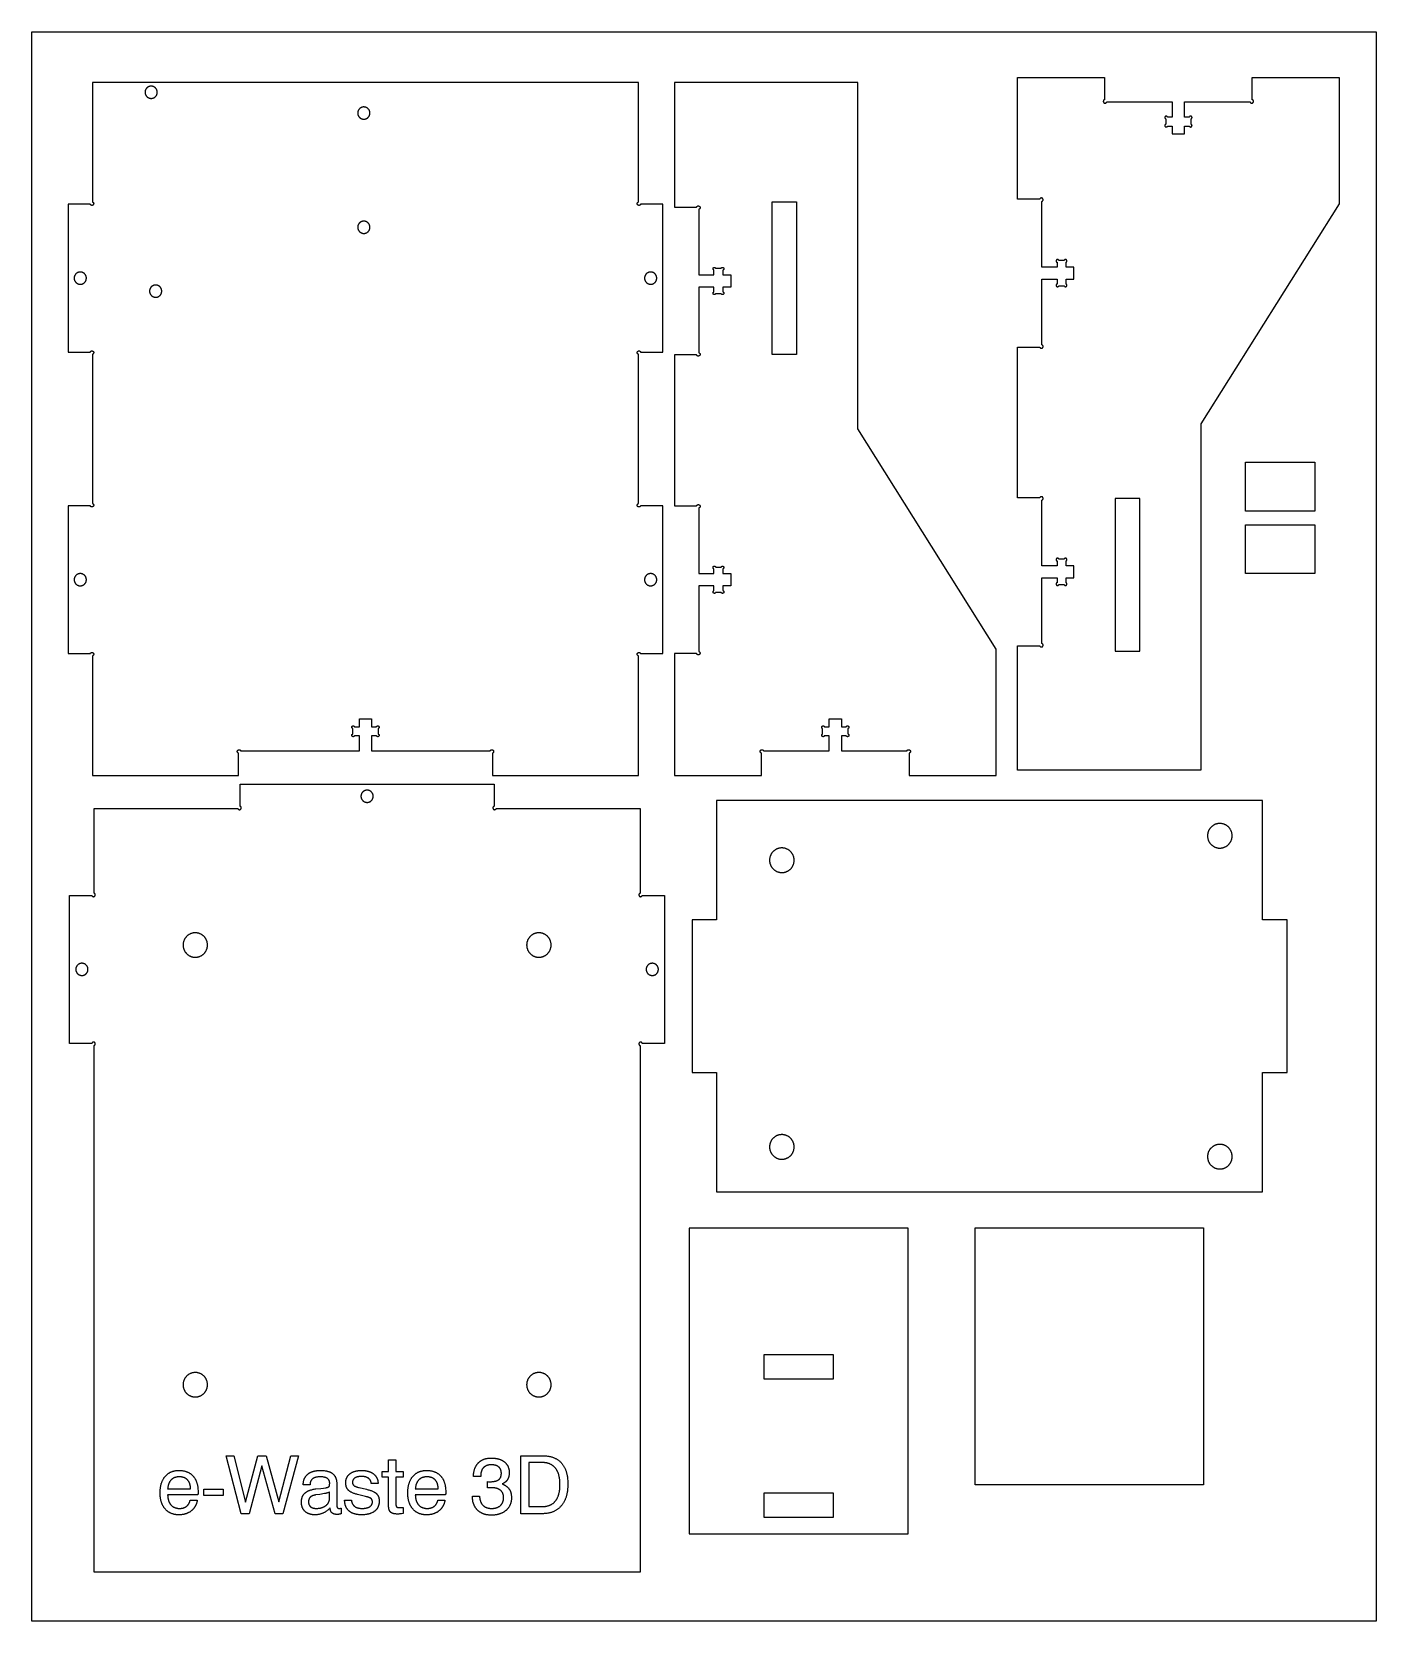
# Model space of a CAD drawing. Header units: millimetres. Extents: x -4.8 to 28.2, y -105.7 to -66.7.
import ezdxf

# ---------------------------------------------------------------- set-up
doc = ezdxf.new("R2010")
doc.units = ezdxf.units.MM
doc.header["$MEASUREMENT"] = 0
for name, color, linetype, true_color in [('Aclicical-Shet', 5, 'Continuous', 0x0000ff), ('cut', 7, 'Continuous', 0x000000), ('Default', 7, 'Continuous', 0x000000)]:
    doc.layers.add(name, color=color, linetype=linetype, true_color=true_color)

msp = doc.modelspace()

# ---------------------------------------------------------------- linework, layer by layer
at = {"layer": 'Aclicical-Shet'}
msp.add_lwpolyline([(28.245, -66.744), (28.245, -105.744), (-4.755, -105.744), (-4.755, -66.744), (28.245, -66.744)], dxfattribs=at)
at = {"layer": 'cut'}
for points in [[(3.168, -83.797), (3.286, -83.797), (3.286, -83.606), (3.586, -83.606), (3.586, -83.797), (3.703, -83.797), (3.704, -83.796), (3.704, -83.795), (3.705, -83.794), (3.705, -83.793), (3.706, -83.792), (3.706, -83.791), (3.707, -83.79), (3.708, -83.789), (3.708, -83.788), (3.709, -83.787), (3.71, -83.786), (3.71, -83.785), (3.711, -83.784), (3.712, -83.784), (3.713, -83.783), (3.714, -83.782), (3.715, -83.781), (3.716, -83.78), (3.717, -83.78), (3.718, -83.779), (3.719, -83.779), (3.72, -83.778), (3.721, -83.777), (3.722, -83.777), (3.723, -83.777), (3.724, -83.776), (3.725, -83.776), (3.727, -83.775), (3.728, -83.775), (3.729, -83.775), (3.73, -83.775), (3.731, -83.774), (3.732, -83.774), (3.734, -83.774), (3.735, -83.774), (3.736, -83.774), (3.737, -83.774), (3.738, -83.774), (3.739, -83.774), (3.741, -83.774), (3.742, -83.775), (3.743, -83.775), (3.744, -83.775), (3.745, -83.775), (3.746, -83.776), (3.748, -83.776), (3.749, -83.777), (3.75, -83.777), (3.751, -83.778), (3.752, -83.778), (3.753, -83.779), (3.754, -83.779), (3.755, -83.78), (3.756, -83.781), (3.757, -83.781), (3.758, -83.782), (3.759, -83.783), (3.76, -83.784), (3.76, -83.785), (3.761, -83.785), (3.762, -83.786), (3.763, -83.787), (3.764, -83.788), (3.764, -83.789), (3.765, -83.79), (3.765, -83.791), (3.766, -83.792), (3.767, -83.793), (3.767, -83.794), (3.768, -83.795), (3.768, -83.797), (3.768, -83.798), (3.769, -83.799), (3.769, -83.8), (3.769, -83.801), (3.77, -83.802), (3.77, -83.803), (3.77, -83.805), (3.77, -83.806), (3.77, -83.807), (3.77, -83.808), (3.77, -83.809), (3.77, -83.811), (3.77, -83.812), (3.77, -83.813), (3.77, -83.814), (3.769, -83.815), (3.769, -83.816), (3.769, -83.818), (3.768, -83.819), (3.768, -83.82), (3.768, -83.821), (3.767, -83.822), (3.767, -83.823), (3.766, -83.824), (3.766, -83.825), (3.765, -83.826), (3.764, -83.827), (3.764, -83.828), (3.763, -83.829), (3.762, -83.83), (3.761, -83.831), (3.761, -83.832), (3.76, -83.833), (3.759, -83.834), (3.758, -83.834), (3.757, -83.835), (3.756, -83.836), (3.755, -83.837), (3.754, -83.837), (3.753, -83.838), (3.752, -83.838), (3.751, -83.839), (3.75, -83.84), (3.749, -83.84), (3.748, -83.84), (3.747, -83.841), (3.747, -83.974), (3.748, -83.974), (3.749, -83.975), (3.75, -83.975), (3.751, -83.976), (3.752, -83.976), (3.753, -83.977), (3.754, -83.977), (3.755, -83.978), (3.756, -83.979), (3.757, -83.979), (3.758, -83.98), (3.759, -83.981), (3.76, -83.982), (3.761, -83.983), (3.761, -83.984), (3.762, -83.984), (3.763, -83.985), (3.764, -83.986), (3.764, -83.987), (3.765, -83.988), (3.766, -83.989), (3.766, -83.99), (3.767, -83.991), (3.767, -83.993), (3.768, -83.994), (3.768, -83.995), (3.768, -83.996), (3.769, -83.997), (3.769, -83.998), (3.769, -83.999), (3.77, -84.001), (3.77, -84.002), (3.77, -84.003), (3.77, -84.004), (3.77, -84.005), (3.77, -84.006), (3.77, -84.008), (3.77, -84.009), (3.77, -84.01), (3.77, -84.011), (3.77, -84.012), (3.769, -84.014), (3.769, -84.015), (3.769, -84.016), (3.768, -84.017), (3.768, -84.018), (3.768, -84.019), (3.767, -84.02), (3.767, -84.021), (3.766, -84.022), (3.765, -84.023), (3.765, -84.025), (3.764, -84.026), (3.764, -84.026), (3.763, -84.027), (3.762, -84.028), (3.761, -84.029), (3.76, -84.03), (3.76, -84.031), (3.759, -84.032), (3.758, -84.033), (3.757, -84.033), (3.756, -84.034), (3.755, -84.035), (3.754, -84.035), (3.753, -84.036), (3.752, -84.037), (3.751, -84.037), (3.75, -84.038), (3.749, -84.038), (3.748, -84.038), (3.746, -84.039), (3.745, -84.039), (3.744, -84.04), (3.743, -84.04), (3.742, -84.04), (3.741, -84.04), (3.739, -84.04), (3.738, -84.04), (3.737, -84.041), (3.736, -84.041), (3.735, -84.041), (3.734, -84.041), (3.732, -84.04), (3.731, -84.04), (3.73, -84.04), (3.729, -84.04), (3.728, -84.04), (3.727, -84.039), (3.725, -84.039), (3.724, -84.039), (3.723, -84.038), (3.722, -84.038), (3.721, -84.037), (3.72, -84.037), (3.719, -84.036), (3.718, -84.035), (3.717, -84.035), (3.716, -84.034), (3.715, -84.033), (3.714, -84.033), (3.713, -84.032), (3.712, -84.031), (3.711, -84.03), (3.71, -84.029), (3.71, -84.029), (3.709, -84.028), (3.708, -84.027), (3.708, -84.026), (3.707, -84.025), (3.706, -84.024), (3.706, -84.023), (3.705, -84.022), (3.705, -84.021), (3.704, -84.019), (3.704, -84.018), (3.703, -84.017), (3.586, -84.017), (3.586, -84.389), (6.498, -84.389), (6.498, -84.387), (6.499, -84.386), (6.499, -84.385), (6.5, -84.383), (6.501, -84.382), (6.501, -84.381), (6.502, -84.379), (6.503, -84.378), (6.504, -84.377), (6.505, -84.376), (6.506, -84.374), (6.507, -84.373), (6.508, -84.372), (6.509, -84.371), (6.51, -84.37), (6.511, -84.369), (6.512, -84.368), (6.514, -84.367), (6.515, -84.366), (6.516, -84.366), (6.517, -84.365), (6.519, -84.364), (6.52, -84.364), (6.521, -84.363), (6.523, -84.362), (6.524, -84.362), (6.526, -84.361), (6.527, -84.361), (6.528, -84.36), (6.53, -84.36), (6.531, -84.36), (6.533, -84.36), (6.534, -84.359), (6.536, -84.359), (6.537, -84.359), (6.539, -84.359), (6.54, -84.359), (6.542, -84.359), (6.543, -84.359), (6.545, -84.36), (6.546, -84.36), (6.548, -84.36), (6.549, -84.361), (6.551, -84.361), (6.552, -84.361), (6.554, -84.362), (6.555, -84.362), (6.556, -84.363), (6.558, -84.364), (6.559, -84.364), (6.56, -84.365), (6.562, -84.366), (6.563, -84.367), (6.564, -84.368), (6.565, -84.368), (6.567, -84.369), (6.568, -84.37), (6.569, -84.371), (6.57, -84.372), (6.571, -84.374), (6.572, -84.375), (6.573, -84.376), (6.574, -84.377), (6.575, -84.378), (6.575, -84.38), (6.576, -84.381), (6.577, -84.382), (6.578, -84.383), (6.578, -84.385), (6.579, -84.386), (6.579, -84.388), (6.58, -84.389), (6.58, -84.39), (6.581, -84.392), (6.581, -84.393), (6.581, -84.395), (6.582, -84.396), (6.582, -84.398), (6.582, -84.399), (6.582, -84.401), (6.582, -84.402), (6.582, -84.404), (6.582, -84.405), (6.582, -84.407), (6.582, -84.408), (6.581, -84.41), (6.581, -84.411), (6.581, -84.413), (6.58, -84.414), (6.58, -84.416), (6.579, -84.417), (6.579, -84.418), (6.578, -84.42), (6.578, -84.421), (6.577, -84.423), (6.576, -84.424), (6.576, -84.425), (6.575, -84.426), (6.574, -84.428), (6.573, -84.429), (6.572, -84.43), (6.571, -84.431), (6.57, -84.432), (6.569, -84.433), (6.568, -84.434), (6.567, -84.435), (6.566, -84.436), (6.564, -84.437), (6.563, -84.438), (6.562, -84.439), (6.561, -84.44), (6.559, -84.44), (6.558, -84.441), (6.557, -84.442), (6.555, -84.442), (6.554, -84.443), (6.552, -84.443), (6.552, -84.989), (10.136, -84.989), (10.136, -82.058), (10.134, -82.057), (10.133, -82.057), (10.132, -82.056), (10.13, -82.055), (10.129, -82.055), (10.128, -82.054), (10.126, -82.053), (10.125, -82.052), (10.124, -82.051), (10.123, -82.05), (10.121, -82.05), (10.12, -82.049), (10.119, -82.047), (10.118, -82.046), (10.117, -82.045), (10.116, -82.044), (10.115, -82.043), (10.114, -82.042), (10.113, -82.041), (10.113, -82.039), (10.112, -82.038), (10.111, -82.037), (10.11, -82.035), (10.11, -82.034), (10.109, -82.033), (10.109, -82.031), (10.108, -82.03), (10.108, -82.028), (10.107, -82.027), (10.107, -82.025), (10.107, -82.024), (10.107, -82.022), (10.106, -82.021), (10.106, -82.019), (10.106, -82.018), (10.106, -82.016), (10.106, -82.015), (10.106, -82.013), (10.106, -82.012), (10.107, -82.01), (10.107, -82.009), (10.107, -82.007), (10.108, -82.006), (10.108, -82.005), (10.108, -82.003), (10.109, -82.002), (10.109, -82), (10.11, -81.999), (10.111, -81.998), (10.111, -81.996), (10.112, -81.995), (10.113, -81.994), (10.114, -81.992), (10.114, -81.991), (10.115, -81.99), (10.116, -81.989), (10.117, -81.988), (10.118, -81.987), (10.119, -81.985), (10.12, -81.984), (10.122, -81.983), (10.123, -81.983), (10.124, -81.982), (10.125, -81.981), (10.126, -81.98), (10.128, -81.979), (10.129, -81.978), (10.13, -81.978), (10.132, -81.977), (10.133, -81.977), (10.135, -81.976), (10.136, -81.975), (10.137, -81.975), (10.139, -81.975), (10.14, -81.974), (10.142, -81.974), (10.143, -81.974), (10.145, -81.974), (10.146, -81.973), (10.148, -81.973), (10.149, -81.973), (10.151, -81.973), (10.152, -81.973), (10.154, -81.974), (10.155, -81.974), (10.157, -81.974), (10.158, -81.974), (10.16, -81.975), (10.161, -81.975), (10.163, -81.975), (10.164, -81.976), (10.165, -81.976), (10.167, -81.977), (10.168, -81.978), (10.17, -81.978), (10.171, -81.979), (10.172, -81.98), (10.173, -81.981), (10.175, -81.981), (10.176, -81.982), (10.177, -81.983), (10.178, -81.984), (10.179, -81.985), (10.18, -81.986), (10.181, -81.987), (10.182, -81.989), (10.183, -81.99), (10.184, -81.991), (10.185, -81.992), (10.186, -81.993), (10.187, -81.995), (10.187, -81.996), (10.188, -81.997), (10.189, -81.999), (10.189, -82), (10.19, -82.001), (10.19, -82.003), (10.736, -82.003), (10.736, -78.375), (10.19, -78.375), (10.19, -78.376), (10.189, -78.377), (10.189, -78.379), (10.188, -78.38), (10.187, -78.382), (10.187, -78.383), (10.186, -78.384), (10.185, -78.385), (10.184, -78.387), (10.183, -78.388), (10.182, -78.389), (10.181, -78.39), (10.18, -78.391), (10.179, -78.392), (10.178, -78.393), (10.177, -78.394), (10.176, -78.395), (10.175, -78.396), (10.173, -78.397), (10.172, -78.398), (10.171, -78.398), (10.17, -78.399), (10.168, -78.4), (10.167, -78.4), (10.165, -78.401), (10.164, -78.402), (10.163, -78.402), (10.161, -78.403), (10.16, -78.403), (10.158, -78.403), (10.157, -78.404), (10.155, -78.404), (10.154, -78.404), (10.152, -78.404), (10.151, -78.404), (10.149, -78.404), (10.148, -78.404), (10.146, -78.404), (10.145, -78.404), (10.143, -78.404), (10.142, -78.403), (10.14, -78.403), (10.139, -78.403), (10.137, -78.402), (10.136, -78.402), (10.135, -78.401), (10.133, -78.401), (10.132, -78.4), (10.13, -78.4), (10.129, -78.399), (10.128, -78.398), (10.126, -78.398), (10.125, -78.397), (10.124, -78.396), (10.123, -78.395), (10.122, -78.394), (10.12, -78.393), (10.119, -78.392), (10.118, -78.391), (10.117, -78.39), (10.116, -78.389), (10.115, -78.388), (10.114, -78.386), (10.114, -78.385), (10.113, -78.384), (10.112, -78.383), (10.111, -78.381), (10.111, -78.38), (10.11, -78.379), (10.109, -78.377), (10.109, -78.376), (10.108, -78.374), (10.108, -78.373), (10.108, -78.371), (10.107, -78.37), (10.107, -78.369), (10.107, -78.367), (10.106, -78.366), (10.106, -78.364), (10.106, -78.363), (10.106, -78.361), (10.106, -78.36), (10.106, -78.358), (10.106, -78.357), (10.107, -78.355), (10.107, -78.354), (10.107, -78.352), (10.107, -78.351), (10.108, -78.349), (10.108, -78.348), (10.109, -78.346), (10.109, -78.345), (10.11, -78.344), (10.11, -78.342), (10.111, -78.341), (10.112, -78.339), (10.113, -78.338), (10.113, -78.337), (10.114, -78.336), (10.115, -78.334), (10.116, -78.333), (10.117, -78.332), (10.118, -78.331), (10.119, -78.33), (10.12, -78.329), (10.121, -78.328), (10.123, -78.327), (10.124, -78.326), (10.125, -78.325), (10.126, -78.324), (10.128, -78.324), (10.129, -78.323), (10.13, -78.322), (10.132, -78.322), (10.133, -78.321), (10.134, -78.32), (10.136, -78.32), (10.136, -74.658), (10.134, -74.657), (10.133, -74.657), (10.132, -74.656), (10.13, -74.655), (10.129, -74.655), (10.128, -74.654), (10.126, -74.653), (10.125, -74.652), (10.124, -74.651), (10.123, -74.65), (10.121, -74.65), (10.12, -74.649), (10.119, -74.647), (10.118, -74.646), (10.117, -74.645), (10.116, -74.644), (10.115, -74.643), (10.114, -74.642), (10.113, -74.641), (10.113, -74.639), (10.112, -74.638), (10.111, -74.637), (10.11, -74.635), (10.11, -74.634), (10.109, -74.633), (10.109, -74.631), (10.108, -74.63), (10.108, -74.628), (10.107, -74.627), (10.107, -74.625), (10.107, -74.624), (10.107, -74.622), (10.106, -74.621), (10.106, -74.619), (10.106, -74.618), (10.106, -74.616), (10.106, -74.615), (10.106, -74.613), (10.106, -74.612), (10.107, -74.61), (10.107, -74.609), (10.107, -74.607), (10.108, -74.606), (10.108, -74.605), (10.108, -74.603), (10.109, -74.602), (10.109, -74.6), (10.11, -74.599), (10.111, -74.598), (10.111, -74.596), (10.112, -74.595), (10.113, -74.594), (10.114, -74.592), (10.114, -74.591), (10.115, -74.59), (10.116, -74.589), (10.117, -74.588), (10.118, -74.587), (10.119, -74.585), (10.12, -74.584), (10.122, -74.583), (10.123, -74.583), (10.124, -74.582), (10.125, -74.581), (10.126, -74.58), (10.128, -74.579), (10.129, -74.578), (10.13, -74.578), (10.132, -74.577), (10.133, -74.577), (10.135, -74.576), (10.136, -74.575), (10.137, -74.575), (10.139, -74.575), (10.14, -74.574), (10.142, -74.574), (10.143, -74.574), (10.145, -74.574), (10.146, -74.573), (10.148, -74.573), (10.149, -74.573), (10.151, -74.573), (10.152, -74.573), (10.154, -74.574), (10.155, -74.574), (10.157, -74.574), (10.158, -74.574), (10.16, -74.575), (10.161, -74.575), (10.163, -74.575), (10.164, -74.576), (10.165, -74.576), (10.167, -74.577), (10.168, -74.578), (10.17, -74.578), (10.171, -74.579), (10.172, -74.58), (10.173, -74.581), (10.175, -74.581), (10.176, -74.582), (10.177, -74.583), (10.178, -74.584), (10.179, -74.585), (10.18, -74.586), (10.181, -74.587), (10.182, -74.589), (10.183, -74.59), (10.184, -74.591), (10.185, -74.592), (10.186, -74.593), (10.187, -74.595), (10.187, -74.596), (10.188, -74.597), (10.189, -74.599), (10.189, -74.6), (10.19, -74.601), (10.19, -74.603), (10.736, -74.603), (10.736, -70.975), (10.19, -70.975), (10.19, -70.976), (10.189, -70.977), (10.189, -70.979), (10.188, -70.98), (10.187, -70.982), (10.187, -70.983), (10.186, -70.984), (10.185, -70.985), (10.184, -70.987), (10.183, -70.988), (10.182, -70.989), (10.181, -70.99), (10.18, -70.991), (10.179, -70.992), (10.178, -70.993), (10.177, -70.994), (10.176, -70.995), (10.175, -70.996), (10.173, -70.997), (10.172, -70.998), (10.171, -70.998), (10.17, -70.999), (10.168, -71), (10.167, -71), (10.165, -71.001), (10.164, -71.002), (10.163, -71.002), (10.161, -71.003), (10.16, -71.003), (10.158, -71.003), (10.157, -71.004), (10.155, -71.004), (10.154, -71.004), (10.152, -71.004), (10.151, -71.004), (10.149, -71.004), (10.148, -71.004), (10.146, -71.004), (10.145, -71.004), (10.143, -71.004), (10.142, -71.003), (10.14, -71.003), (10.139, -71.003), (10.137, -71.002), (10.136, -71.002), (10.135, -71.001), (10.133, -71.001), (10.132, -71), (10.13, -71), (10.129, -70.999), (10.128, -70.998), (10.126, -70.998), (10.125, -70.997), (10.124, -70.996), (10.123, -70.995), (10.122, -70.994), (10.12, -70.993), (10.119, -70.992), (10.118, -70.991), (10.117, -70.99), (10.116, -70.989), (10.115, -70.988), (10.114, -70.986), (10.114, -70.985), (10.113, -70.984), (10.112, -70.983), (10.111, -70.981), (10.111, -70.98), (10.11, -70.979), (10.109, -70.977), (10.109, -70.976), (10.108, -70.974), (10.108, -70.973), (10.108, -70.971), (10.107, -70.97), (10.107, -70.969), (10.107, -70.967), (10.106, -70.966), (10.106, -70.964), (10.106, -70.963), (10.106, -70.961), (10.106, -70.96), (10.106, -70.958), (10.106, -70.957), (10.107, -70.955), (10.107, -70.954), (10.107, -70.952), (10.107, -70.951), (10.108, -70.949), (10.108, -70.948), (10.109, -70.946), (10.109, -70.945), (10.11, -70.944), (10.11, -70.942), (10.111, -70.941), (10.112, -70.939), (10.113, -70.938), (10.113, -70.937), (10.114, -70.936), (10.115, -70.934), (10.116, -70.933), (10.117, -70.932), (10.118, -70.931), (10.119, -70.93), (10.12, -70.929), (10.121, -70.928), (10.123, -70.927), (10.124, -70.926), (10.125, -70.925), (10.126, -70.924), (10.128, -70.924), (10.129, -70.923), (10.13, -70.922), (10.132, -70.922), (10.133, -70.921), (10.134, -70.92), (10.136, -70.92), (10.136, -67.989), (-3.264, -67.989), (-3.264, -70.92), (-3.263, -70.92), (-3.261, -70.921), (-3.26, -70.922), (-3.259, -70.922), (-3.257, -70.923), (-3.256, -70.924), (-3.255, -70.924), (-3.254, -70.925), (-3.252, -70.926), (-3.251, -70.927), (-3.25, -70.928), (-3.249, -70.929), (-3.248, -70.93), (-3.247, -70.931), (-3.246, -70.932), (-3.245, -70.933), (-3.244, -70.934), (-3.243, -70.936), (-3.242, -70.937), (-3.241, -70.938), (-3.24, -70.939), (-3.24, -70.941), (-3.239, -70.942), (-3.238, -70.944), (-3.238, -70.945), (-3.237, -70.946), (-3.237, -70.948), (-3.236, -70.949), (-3.236, -70.951), (-3.236, -70.952), (-3.235, -70.954), (-3.235, -70.955), (-3.235, -70.957), (-3.235, -70.958), (-3.235, -70.96), (-3.235, -70.961), (-3.235, -70.963), (-3.235, -70.964), (-3.235, -70.966), (-3.235, -70.967), (-3.235, -70.969), (-3.236, -70.97), (-3.236, -70.971), (-3.237, -70.973), (-3.237, -70.974), (-3.237, -70.976), (-3.238, -70.977), (-3.239, -70.979), (-3.239, -70.98), (-3.24, -70.981), (-3.241, -70.983), (-3.241, -70.984), (-3.242, -70.985), (-3.243, -70.986), (-3.244, -70.988), (-3.245, -70.989), (-3.246, -70.99), (-3.247, -70.991), (-3.248, -70.992), (-3.249, -70.993), (-3.25, -70.994), (-3.251, -70.995), (-3.253, -70.996), (-3.254, -70.997), (-3.255, -70.998), (-3.256, -70.998), (-3.258, -70.999), (-3.259, -71), (-3.26, -71), (-3.262, -71.001), (-3.263, -71.001), (-3.265, -71.002), (-3.266, -71.002), (-3.267, -71.003), (-3.269, -71.003), (-3.27, -71.003), (-3.272, -71.004), (-3.273, -71.004), (-3.275, -71.004), (-3.276, -71.004), (-3.278, -71.004), (-3.279, -71.004), (-3.281, -71.004), (-3.282, -71.004), (-3.284, -71.004), (-3.285, -71.004), (-3.287, -71.003), (-3.288, -71.003), (-3.29, -71.003), (-3.291, -71.002), (-3.293, -71.002), (-3.294, -71.001), (-3.295, -71), (-3.297, -71), (-3.298, -70.999), (-3.299, -70.998), (-3.301, -70.998), (-3.302, -70.997), (-3.303, -70.996), (-3.304, -70.995), (-3.306, -70.994), (-3.307, -70.993), (-3.308, -70.992), (-3.309, -70.991), (-3.31, -70.99), (-3.311, -70.989), (-3.312, -70.988), (-3.313, -70.987), (-3.314, -70.985), (-3.315, -70.984), (-3.315, -70.983), (-3.316, -70.982), (-3.317, -70.98), (-3.317, -70.979), (-3.318, -70.977), (-3.319, -70.976), (-3.319, -70.975), (-3.864, -70.975), (-3.864, -74.603), (-3.319, -74.603), (-3.319, -74.601), (-3.318, -74.6), (-3.317, -74.599), (-3.317, -74.597), (-3.316, -74.596), (-3.315, -74.595), (-3.315, -74.593), (-3.314, -74.592), (-3.313, -74.591), (-3.312, -74.59), (-3.311, -74.589), (-3.31, -74.587), (-3.309, -74.586), (-3.308, -74.585), (-3.307, -74.584), (-3.306, -74.583), (-3.304, -74.582), (-3.303, -74.581), (-3.302, -74.581), (-3.301, -74.58), (-3.299, -74.579), (-3.298, -74.578), (-3.297, -74.578), (-3.295, -74.577), (-3.294, -74.576), (-3.293, -74.576), (-3.291, -74.575), (-3.29, -74.575), (-3.288, -74.575), (-3.287, -74.574), (-3.285, -74.574), (-3.284, -74.574), (-3.282, -74.574), (-3.281, -74.573), (-3.279, -74.573), (-3.278, -74.573), (-3.276, -74.573), (-3.275, -74.573), (-3.273, -74.574), (-3.272, -74.574), (-3.27, -74.574), (-3.269, -74.574), (-3.267, -74.575), (-3.266, -74.575), (-3.265, -74.575), (-3.263, -74.576), (-3.262, -74.577), (-3.26, -74.577), (-3.259, -74.578), (-3.258, -74.578), (-3.256, -74.579), (-3.255, -74.58), (-3.254, -74.581), (-3.253, -74.582), (-3.251, -74.583), (-3.25, -74.583), (-3.249, -74.584), (-3.248, -74.585), (-3.247, -74.587), (-3.246, -74.588), (-3.245, -74.589), (-3.244, -74.59), (-3.243, -74.591), (-3.242, -74.592), (-3.241, -74.594), (-3.241, -74.595), (-3.24, -74.596), (-3.239, -74.598), (-3.239, -74.599), (-3.238, -74.6), (-3.237, -74.602), (-3.237, -74.603), (-3.237, -74.605), (-3.236, -74.606), (-3.236, -74.607), (-3.235, -74.609), (-3.235, -74.61), (-3.235, -74.612), (-3.235, -74.613), (-3.235, -74.615), (-3.235, -74.616), (-3.235, -74.618), (-3.235, -74.619), (-3.235, -74.621), (-3.235, -74.622), (-3.235, -74.624), (-3.236, -74.625), (-3.236, -74.627), (-3.236, -74.628), (-3.237, -74.63), (-3.237, -74.631), (-3.238, -74.633), (-3.238, -74.634), (-3.239, -74.635), (-3.24, -74.637), (-3.24, -74.638), (-3.241, -74.639), (-3.242, -74.641), (-3.243, -74.642), (-3.244, -74.643), (-3.245, -74.644), (-3.246, -74.645), (-3.247, -74.646), (-3.248, -74.647), (-3.249, -74.649), (-3.25, -74.65), (-3.251, -74.65), (-3.252, -74.651), (-3.254, -74.652), (-3.255, -74.653), (-3.256, -74.654), (-3.257, -74.655), (-3.259, -74.655), (-3.26, -74.656), (-3.261, -74.657), (-3.263, -74.657), (-3.264, -74.658), (-3.264, -78.32), (-3.263, -78.32), (-3.261, -78.321), (-3.26, -78.322), (-3.259, -78.322), (-3.257, -78.323), (-3.256, -78.324), (-3.255, -78.324), (-3.254, -78.325), (-3.252, -78.326), (-3.251, -78.327), (-3.25, -78.328), (-3.249, -78.329), (-3.248, -78.33), (-3.247, -78.331), (-3.246, -78.332), (-3.245, -78.333), (-3.244, -78.334), (-3.243, -78.336), (-3.242, -78.337), (-3.241, -78.338), (-3.24, -78.339), (-3.24, -78.341), (-3.239, -78.342), (-3.238, -78.344), (-3.238, -78.345), (-3.237, -78.346), (-3.237, -78.348), (-3.236, -78.349), (-3.236, -78.351), (-3.236, -78.352), (-3.235, -78.354), (-3.235, -78.355), (-3.235, -78.357), (-3.235, -78.358), (-3.235, -78.36), (-3.235, -78.361), (-3.235, -78.363), (-3.235, -78.364), (-3.235, -78.366), (-3.235, -78.367), (-3.235, -78.369), (-3.236, -78.37), (-3.236, -78.371), (-3.237, -78.373), (-3.237, -78.374), (-3.237, -78.376), (-3.238, -78.377), (-3.239, -78.379), (-3.239, -78.38), (-3.24, -78.381), (-3.241, -78.383), (-3.241, -78.384), (-3.242, -78.385), (-3.243, -78.386), (-3.244, -78.388), (-3.245, -78.389), (-3.246, -78.39), (-3.247, -78.391), (-3.248, -78.392), (-3.249, -78.393), (-3.25, -78.394), (-3.251, -78.395), (-3.253, -78.396), (-3.254, -78.397), (-3.255, -78.398), (-3.256, -78.398), (-3.258, -78.399), (-3.259, -78.4), (-3.26, -78.4), (-3.262, -78.401), (-3.263, -78.401), (-3.265, -78.402), (-3.266, -78.402), (-3.267, -78.403), (-3.269, -78.403), (-3.27, -78.403), (-3.272, -78.404), (-3.273, -78.404), (-3.275, -78.404), (-3.276, -78.404), (-3.278, -78.404), (-3.279, -78.404), (-3.281, -78.404), (-3.282, -78.404), (-3.284, -78.404), (-3.285, -78.404), (-3.287, -78.403), (-3.288, -78.403), (-3.29, -78.403), (-3.291, -78.402), (-3.293, -78.402), (-3.294, -78.401), (-3.295, -78.4), (-3.297, -78.4), (-3.298, -78.399), (-3.299, -78.398), (-3.301, -78.398), (-3.302, -78.397), (-3.303, -78.396), (-3.304, -78.395), (-3.306, -78.394), (-3.307, -78.393), (-3.308, -78.392), (-3.309, -78.391), (-3.31, -78.39), (-3.311, -78.389), (-3.312, -78.388), (-3.313, -78.387), (-3.314, -78.385), (-3.315, -78.384), (-3.315, -78.383), (-3.316, -78.382), (-3.317, -78.38), (-3.317, -78.379), (-3.318, -78.377), (-3.319, -78.376), (-3.319, -78.375), (-3.864, -78.375), (-3.864, -82.003), (-3.319, -82.003), (-3.319, -82.001), (-3.318, -82), (-3.317, -81.999), (-3.317, -81.997), (-3.316, -81.996), (-3.315, -81.995), (-3.315, -81.993), (-3.314, -81.992), (-3.313, -81.991), (-3.312, -81.99), (-3.311, -81.989), (-3.31, -81.987), (-3.309, -81.986), (-3.308, -81.985), (-3.307, -81.984), (-3.306, -81.983), (-3.304, -81.982), (-3.303, -81.981), (-3.302, -81.981), (-3.301, -81.98), (-3.299, -81.979), (-3.298, -81.978), (-3.297, -81.978), (-3.295, -81.977), (-3.294, -81.976), (-3.293, -81.976), (-3.291, -81.975), (-3.29, -81.975), (-3.288, -81.975), (-3.287, -81.974), (-3.285, -81.974), (-3.284, -81.974), (-3.282, -81.974), (-3.281, -81.973), (-3.279, -81.973), (-3.278, -81.973), (-3.276, -81.973), (-3.275, -81.973), (-3.273, -81.974), (-3.272, -81.974), (-3.27, -81.974), (-3.269, -81.974), (-3.267, -81.975), (-3.266, -81.975), (-3.265, -81.975), (-3.263, -81.976), (-3.262, -81.977), (-3.26, -81.977), (-3.259, -81.978), (-3.258, -81.978), (-3.256, -81.979), (-3.255, -81.98), (-3.254, -81.981), (-3.253, -81.982), (-3.251, -81.983), (-3.25, -81.983), (-3.249, -81.984), (-3.248, -81.985), (-3.247, -81.987), (-3.246, -81.988), (-3.245, -81.989), (-3.244, -81.99), (-3.243, -81.991), (-3.242, -81.992), (-3.241, -81.994), (-3.241, -81.995), (-3.24, -81.996), (-3.239, -81.998), (-3.239, -81.999), (-3.238, -82), (-3.237, -82.002), (-3.237, -82.003), (-3.237, -82.005), (-3.236, -82.006), (-3.236, -82.007), (-3.235, -82.009), (-3.235, -82.01), (-3.235, -82.012), (-3.235, -82.013), (-3.235, -82.015), (-3.235, -82.016), (-3.235, -82.018), (-3.235, -82.019), (-3.235, -82.021), (-3.235, -82.022), (-3.235, -82.024), (-3.236, -82.025), (-3.236, -82.027), (-3.236, -82.028), (-3.237, -82.03), (-3.237, -82.031), (-3.238, -82.033), (-3.238, -82.034), (-3.239, -82.035), (-3.24, -82.037), (-3.24, -82.038), (-3.241, -82.039), (-3.242, -82.041), (-3.243, -82.042), (-3.244, -82.043), (-3.245, -82.044), (-3.246, -82.045), (-3.247, -82.046), (-3.248, -82.047), (-3.249, -82.049), (-3.25, -82.05), (-3.251, -82.05), (-3.252, -82.051), (-3.254, -82.052), (-3.255, -82.053), (-3.256, -82.054), (-3.257, -82.055), (-3.259, -82.055), (-3.26, -82.056), (-3.261, -82.057), (-3.263, -82.057), (-3.264, -82.058), (-3.264, -84.989), (0.319, -84.989), (0.319, -84.443), (0.317, -84.443), (0.316, -84.442), (0.315, -84.442), (0.313, -84.441), (0.312, -84.44), (0.311, -84.44), (0.309, -84.439), (0.308, -84.438), (0.307, -84.437), (0.306, -84.436), (0.305, -84.435), (0.303, -84.434), (0.302, -84.433), (0.301, -84.432), (0.3, -84.431), (0.299, -84.43), (0.298, -84.429), (0.297, -84.428), (0.297, -84.426), (0.296, -84.425), (0.295, -84.424), (0.294, -84.423), (0.294, -84.421), (0.293, -84.42), (0.292, -84.418), (0.292, -84.417), (0.291, -84.416), (0.291, -84.414), (0.291, -84.413), (0.29, -84.411), (0.29, -84.41), (0.29, -84.408), (0.29, -84.407), (0.289, -84.405), (0.289, -84.404), (0.289, -84.402), (0.289, -84.401), (0.29, -84.399), (0.29, -84.398), (0.29, -84.396), (0.29, -84.395), (0.29, -84.393), (0.291, -84.392), (0.291, -84.39), (0.292, -84.389), (0.292, -84.388), (0.293, -84.386), (0.293, -84.385), (0.294, -84.383), (0.294, -84.382), (0.295, -84.381), (0.296, -84.38), (0.297, -84.378), (0.298, -84.377), (0.299, -84.376), (0.3, -84.375), (0.301, -84.374), (0.302, -84.372), (0.303, -84.371), (0.304, -84.37), (0.305, -84.369), (0.306, -84.368), (0.307, -84.368), (0.308, -84.367), (0.31, -84.366), (0.311, -84.365), (0.312, -84.364), (0.314, -84.364), (0.315, -84.363), (0.316, -84.362), (0.318, -84.362), (0.319, -84.361), (0.321, -84.361), (0.322, -84.361), (0.324, -84.36), (0.325, -84.36), (0.327, -84.36), (0.328, -84.359), (0.329, -84.359), (0.331, -84.359), (0.332, -84.359), (0.334, -84.359), (0.335, -84.359), (0.337, -84.359), (0.338, -84.36), (0.34, -84.36), (0.341, -84.36), (0.343, -84.36), (0.344, -84.361), (0.346, -84.361), (0.347, -84.362), (0.349, -84.362), (0.35, -84.363), (0.351, -84.364), (0.353, -84.364), (0.354, -84.365), (0.355, -84.366), (0.357, -84.366), (0.358, -84.367), (0.359, -84.368), (0.36, -84.369), (0.361, -84.37), (0.362, -84.371), (0.364, -84.372), (0.365, -84.373), (0.366, -84.374), (0.367, -84.376), (0.367, -84.377), (0.368, -84.378), (0.369, -84.379), (0.37, -84.381), (0.371, -84.382), (0.371, -84.383), (0.372, -84.385), (0.373, -84.386), (0.373, -84.387), (0.374, -84.389), (3.286, -84.389), (3.286, -84.017), (3.168, -84.017), (3.168, -84.018), (3.167, -84.019), (3.167, -84.021), (3.166, -84.022), (3.166, -84.023), (3.165, -84.024), (3.165, -84.025), (3.164, -84.026), (3.163, -84.027), (3.162, -84.028), (3.162, -84.029), (3.161, -84.029), (3.16, -84.03), (3.159, -84.031), (3.158, -84.032), (3.157, -84.033), (3.157, -84.033), (3.156, -84.034), (3.155, -84.035), (3.154, -84.035), (3.153, -84.036), (3.152, -84.037), (3.15, -84.037), (3.149, -84.038), (3.148, -84.038), (3.147, -84.039), (3.146, -84.039), (3.145, -84.039), (3.144, -84.04), (3.143, -84.04), (3.141, -84.04), (3.14, -84.04), (3.139, -84.04), (3.138, -84.041), (3.137, -84.041), (3.135, -84.041), (3.134, -84.041), (3.133, -84.04), (3.132, -84.04), (3.131, -84.04), (3.13, -84.04), (3.128, -84.04), (3.127, -84.04), (3.126, -84.039), (3.125, -84.039), (3.124, -84.038), (3.123, -84.038), (3.122, -84.038), (3.121, -84.037), (3.119, -84.037), (3.118, -84.036), (3.117, -84.035), (3.116, -84.035), (3.115, -84.034), (3.114, -84.033), (3.114, -84.033), (3.113, -84.032), (3.112, -84.031), (3.111, -84.03), (3.11, -84.029), (3.109, -84.028), (3.109, -84.027), (3.108, -84.026), (3.107, -84.026), (3.107, -84.025), (3.106, -84.023), (3.105, -84.022), (3.105, -84.021), (3.104, -84.02), (3.104, -84.019), (3.103, -84.018), (3.103, -84.017), (3.103, -84.016), (3.102, -84.015), (3.102, -84.014), (3.102, -84.012), (3.102, -84.011), (3.102, -84.01), (3.101, -84.009), (3.101, -84.008), (3.101, -84.006), (3.101, -84.005), (3.101, -84.004), (3.101, -84.003), (3.102, -84.002), (3.102, -84.001), (3.102, -83.999), (3.102, -83.998), (3.103, -83.997), (3.103, -83.996), (3.103, -83.995), (3.104, -83.994), (3.104, -83.993), (3.105, -83.991), (3.105, -83.99), (3.106, -83.989), (3.106, -83.988), (3.107, -83.987), (3.108, -83.986), (3.108, -83.985), (3.109, -83.984), (3.11, -83.984), (3.111, -83.983), (3.112, -83.982), (3.112, -83.981), (3.113, -83.98), (3.114, -83.979), (3.115, -83.979), (3.116, -83.978), (3.117, -83.977), (3.118, -83.977), (3.119, -83.976), (3.12, -83.976), (3.121, -83.975), (3.122, -83.975), (3.124, -83.974), (3.125, -83.974), (3.125, -83.841), (3.124, -83.84), (3.122, -83.84), (3.121, -83.84), (3.12, -83.839), (3.119, -83.838), (3.118, -83.838), (3.117, -83.837), (3.116, -83.837), (3.115, -83.836), (3.114, -83.835), (3.113, -83.834), (3.112, -83.834), (3.112, -83.833), (3.111, -83.832), (3.11, -83.831), (3.109, -83.83), (3.108, -83.829), (3.108, -83.828), (3.107, -83.827), (3.106, -83.826), (3.106, -83.825), (3.105, -83.824), (3.105, -83.823), (3.104, -83.822), (3.104, -83.821), (3.103, -83.82), (3.103, -83.819), (3.103, -83.818), (3.102, -83.816), (3.102, -83.815), (3.102, -83.814), (3.102, -83.813), (3.101, -83.812), (3.101, -83.811), (3.101, -83.809), (3.101, -83.808), (3.101, -83.807), (3.101, -83.806), (3.102, -83.805), (3.102, -83.803), (3.102, -83.802), (3.102, -83.801), (3.102, -83.8), (3.103, -83.799), (3.103, -83.798), (3.103, -83.797), (3.104, -83.795), (3.104, -83.794), (3.105, -83.793), (3.105, -83.792), (3.106, -83.791), (3.107, -83.79), (3.107, -83.789), (3.108, -83.788), (3.109, -83.787), (3.109, -83.786), (3.11, -83.785), (3.111, -83.785), (3.112, -83.784), (3.113, -83.783), (3.114, -83.782), (3.114, -83.781), (3.115, -83.781), (3.116, -83.78), (3.117, -83.779), (3.118, -83.779), (3.119, -83.778), (3.121, -83.778), (3.122, -83.777), (3.123, -83.777), (3.124, -83.776), (3.125, -83.776), (3.126, -83.775), (3.127, -83.775), (3.128, -83.775), (3.13, -83.775), (3.131, -83.774), (3.132, -83.774), (3.133, -83.774), (3.134, -83.774), (3.135, -83.774), (3.137, -83.774), (3.138, -83.774), (3.139, -83.774), (3.14, -83.774), (3.141, -83.775), (3.143, -83.775), (3.144, -83.775), (3.145, -83.775), (3.146, -83.776), (3.147, -83.776), (3.148, -83.777), (3.149, -83.777), (3.15, -83.777), (3.152, -83.778), (3.153, -83.779), (3.154, -83.779), (3.155, -83.78), (3.156, -83.78), (3.157, -83.781), (3.157, -83.782), (3.158, -83.783), (3.159, -83.784), (3.16, -83.784), (3.161, -83.785), (3.162, -83.786), (3.162, -83.787), (3.163, -83.788), (3.164, -83.789), (3.165, -83.79), (3.165, -83.791), (3.166, -83.792), (3.166, -83.793), (3.167, -83.794), (3.167, -83.795), (3.168, -83.796), (3.168, -83.797)], [(-1.674, -68.229), (-1.674, -68.224), (-1.675, -68.218), (-1.675, -68.213), (-1.676, -68.208), (-1.677, -68.203), (-1.678, -68.198), (-1.679, -68.193), (-1.68, -68.188), (-1.682, -68.183), (-1.683, -68.178), (-1.685, -68.173), (-1.687, -68.168), (-1.689, -68.163), (-1.692, -68.159), (-1.694, -68.154), (-1.697, -68.15), (-1.7, -68.145), (-1.703, -68.141), (-1.706, -68.137), (-1.709, -68.133), (-1.712, -68.129), (-1.716, -68.125), (-1.72, -68.121), (-1.723, -68.118), (-1.727, -68.114), (-1.731, -68.111), (-1.736, -68.108), (-1.74, -68.105), (-1.744, -68.102), (-1.749, -68.099), (-1.753, -68.097), (-1.758, -68.094), (-1.762, -68.092), (-1.767, -68.09), (-1.772, -68.088), (-1.777, -68.086), (-1.782, -68.085), (-1.787, -68.083), (-1.792, -68.082), (-1.797, -68.081), (-1.802, -68.08), (-1.807, -68.08), (-1.813, -68.079), (-1.818, -68.079), (-1.823, -68.079), (-1.828, -68.079), (-1.833, -68.079), (-1.839, -68.079), (-1.844, -68.08), (-1.849, -68.081), (-1.854, -68.082), (-1.859, -68.083), (-1.864, -68.084), (-1.869, -68.086), (-1.874, -68.087), (-1.879, -68.089), (-1.884, -68.091), (-1.889, -68.093), (-1.893, -68.096), (-1.898, -68.098), (-1.902, -68.101), (-1.907, -68.103), (-1.911, -68.106), (-1.915, -68.109), (-1.919, -68.113), (-1.923, -68.116), (-1.927, -68.119), (-1.931, -68.123), (-1.934, -68.127), (-1.938, -68.131), (-1.941, -68.135), (-1.944, -68.139), (-1.947, -68.143), (-1.95, -68.147), (-1.953, -68.152), (-1.956, -68.156), (-1.958, -68.161), (-1.96, -68.166), (-1.963, -68.17), (-1.964, -68.175), (-1.966, -68.18), (-1.968, -68.185), (-1.969, -68.19), (-1.971, -68.195), (-1.972, -68.2), (-1.972, -68.205), (-1.973, -68.211), (-1.974, -68.216), (-1.974, -68.221), (-1.974, -68.226), (-1.974, -68.231), (-1.974, -68.237), (-1.974, -68.242), (-1.973, -68.247), (-1.972, -68.252), (-1.972, -68.257), (-1.971, -68.262), (-1.969, -68.267), (-1.968, -68.272), (-1.966, -68.277), (-1.964, -68.282), (-1.963, -68.287), (-1.96, -68.292), (-1.958, -68.296), (-1.956, -68.301), (-1.953, -68.306), (-1.95, -68.31), (-1.947, -68.314), (-1.944, -68.319), (-1.941, -68.323), (-1.938, -68.327), (-1.934, -68.331), (-1.931, -68.334), (-1.927, -68.338), (-1.923, -68.341), (-1.919, -68.345), (-1.915, -68.348), (-1.911, -68.351), (-1.907, -68.354), (-1.902, -68.357), (-1.898, -68.359), (-1.893, -68.362), (-1.889, -68.364), (-1.884, -68.366), (-1.879, -68.368), (-1.874, -68.37), (-1.869, -68.372), (-1.864, -68.373), (-1.859, -68.375), (-1.854, -68.376), (-1.849, -68.377), (-1.844, -68.377), (-1.839, -68.378), (-1.833, -68.378), (-1.828, -68.379), (-1.823, -68.379), (-1.818, -68.379), (-1.813, -68.378), (-1.807, -68.378), (-1.802, -68.377), (-1.797, -68.376), (-1.792, -68.375), (-1.787, -68.374), (-1.782, -68.373), (-1.777, -68.371), (-1.772, -68.369), (-1.767, -68.367), (-1.762, -68.365), (-1.758, -68.363), (-1.753, -68.361), (-1.749, -68.358), (-1.744, -68.355), (-1.74, -68.353), (-1.736, -68.35), (-1.731, -68.346), (-1.727, -68.343), (-1.723, -68.34), (-1.72, -68.336), (-1.716, -68.332), (-1.712, -68.329), (-1.709, -68.325), (-1.706, -68.321), (-1.703, -68.316), (-1.7, -68.312), (-1.697, -68.308), (-1.694, -68.303), (-1.692, -68.299), (-1.689, -68.294), (-1.687, -68.289), (-1.685, -68.285), (-1.683, -68.28), (-1.682, -68.275), (-1.68, -68.27), (-1.679, -68.265), (-1.678, -68.26), (-1.677, -68.255), (-1.676, -68.249), (-1.675, -68.244), (-1.675, -68.239), (-1.674, -68.234), (-1.674, -68.229)], [(15.236, -84.017), (15.118, -84.017), (15.118, -84.389), (16.728, -84.389), (16.728, -84.387), (16.729, -84.386), (16.729, -84.385), (16.73, -84.383), (16.731, -84.382), (16.732, -84.381), (16.732, -84.379), (16.733, -84.378), (16.734, -84.377), (16.735, -84.376), (16.736, -84.374), (16.737, -84.373), (16.738, -84.372), (16.739, -84.371), (16.74, -84.37), (16.741, -84.369), (16.742, -84.368), (16.744, -84.367), (16.745, -84.366), (16.746, -84.366), (16.747, -84.365), (16.749, -84.364), (16.75, -84.364), (16.751, -84.363), (16.753, -84.362), (16.754, -84.362), (16.756, -84.361), (16.757, -84.361), (16.759, -84.36), (16.76, -84.36), (16.762, -84.36), (16.763, -84.36), (16.764, -84.359), (16.766, -84.359), (16.767, -84.359), (16.769, -84.359), (16.77, -84.359), (16.772, -84.359), (16.773, -84.359), (16.775, -84.36), (16.776, -84.36), (16.778, -84.36), (16.779, -84.361), (16.781, -84.361), (16.782, -84.361), (16.784, -84.362), (16.785, -84.362), (16.786, -84.363), (16.788, -84.364), (16.789, -84.364), (16.79, -84.365), (16.792, -84.366), (16.793, -84.367), (16.794, -84.368), (16.795, -84.368), (16.797, -84.369), (16.798, -84.37), (16.799, -84.371), (16.8, -84.372), (16.801, -84.374), (16.802, -84.375), (16.803, -84.376), (16.804, -84.377), (16.805, -84.378), (16.805, -84.38), (16.806, -84.381), (16.807, -84.382), (16.808, -84.383), (16.808, -84.385), (16.809, -84.386), (16.809, -84.388), (16.81, -84.389), (16.81, -84.39), (16.811, -84.392), (16.811, -84.393), (16.811, -84.395), (16.812, -84.396), (16.812, -84.398), (16.812, -84.399), (16.812, -84.401), (16.812, -84.402), (16.812, -84.404), (16.812, -84.405), (16.812, -84.407), (16.812, -84.408), (16.811, -84.41), (16.811, -84.411), (16.811, -84.413), (16.81, -84.414), (16.81, -84.416), (16.81, -84.417), (16.809, -84.418), (16.808, -84.42), (16.808, -84.421), (16.807, -84.423), (16.806, -84.424), (16.806, -84.425), (16.805, -84.426), (16.804, -84.428), (16.803, -84.429), (16.802, -84.43), (16.801, -84.431), (16.8, -84.432), (16.799, -84.433), (16.798, -84.434), (16.797, -84.435), (16.796, -84.436), (16.795, -84.437), (16.793, -84.438), (16.792, -84.439), (16.791, -84.44), (16.789, -84.44), (16.788, -84.441), (16.787, -84.442), (16.785, -84.442), (16.784, -84.443), (16.783, -84.443), (16.783, -84.989), (18.918, -84.989), (18.918, -81.889), (15.518, -76.489), (15.518, -67.989), (11.018, -67.989), (11.018, -71.045), (11.564, -71.045), (11.564, -71.044), (11.565, -71.042), (11.565, -71.041), (11.566, -71.039), (11.567, -71.038), (11.567, -71.037), (11.568, -71.036), (11.569, -71.034), (11.57, -71.033), (11.571, -71.032), (11.572, -71.031), (11.573, -71.03), (11.574, -71.028), (11.575, -71.027), (11.576, -71.026), (11.577, -71.025), (11.578, -71.024), (11.58, -71.024), (11.581, -71.023), (11.582, -71.022), (11.583, -71.021), (11.585, -71.02), (11.586, -71.02), (11.587, -71.019), (11.589, -71.019), (11.59, -71.018), (11.592, -71.018), (11.593, -71.017), (11.594, -71.017), (11.596, -71.016), (11.597, -71.016), (11.599, -71.016), (11.6, -71.016), (11.602, -71.016), (11.603, -71.016), (11.605, -71.016), (11.606, -71.016), (11.608, -71.016), (11.609, -71.016), (11.611, -71.016), (11.612, -71.016), (11.614, -71.016), (11.615, -71.017), (11.617, -71.017), (11.618, -71.018), (11.62, -71.018), (11.621, -71.019), (11.622, -71.019), (11.624, -71.02), (11.625, -71.021), (11.626, -71.021), (11.628, -71.022), (11.629, -71.023), (11.63, -71.024), (11.631, -71.025), (11.633, -71.026), (11.634, -71.027), (11.635, -71.028), (11.636, -71.029), (11.637, -71.03), (11.638, -71.031), (11.639, -71.032), (11.64, -71.033), (11.641, -71.035), (11.641, -71.036), (11.642, -71.037), (11.643, -71.038), (11.644, -71.04), (11.644, -71.041), (11.645, -71.042), (11.645, -71.044), (11.646, -71.045), (11.646, -71.047), (11.647, -71.048), (11.647, -71.05), (11.647, -71.051), (11.648, -71.053), (11.648, -71.054), (11.648, -71.056), (11.648, -71.057), (11.648, -71.059), (11.648, -71.06), (11.648, -71.062), (11.648, -71.063), (11.648, -71.065), (11.647, -71.066), (11.647, -71.068), (11.647, -71.069), (11.646, -71.07), (11.646, -71.072), (11.645, -71.073), (11.645, -71.075), (11.644, -71.076), (11.644, -71.077), (11.643, -71.079), (11.642, -71.08), (11.642, -71.081), (11.641, -71.083), (11.64, -71.084), (11.639, -71.085), (11.638, -71.086), (11.637, -71.087), (11.636, -71.089), (11.635, -71.09), (11.634, -71.091), (11.633, -71.092), (11.632, -71.093), (11.63, -71.094), (11.629, -71.094), (11.628, -71.095), (11.627, -71.096), (11.625, -71.097), (11.624, -71.097), (11.623, -71.098), (11.621, -71.099), (11.62, -71.099), (11.618, -71.1), (11.618, -72.709), (11.99, -72.709), (11.99, -72.592), (11.989, -72.591), (11.988, -72.591), (11.987, -72.59), (11.986, -72.59), (11.985, -72.589), (11.984, -72.589), (11.982, -72.588), (11.981, -72.587), (11.981, -72.587), (11.98, -72.586), (11.979, -72.585), (11.978, -72.584), (11.977, -72.583), (11.976, -72.583), (11.975, -72.582), (11.974, -72.581), (11.974, -72.58), (11.973, -72.579), (11.972, -72.578), (11.972, -72.577), (11.971, -72.576), (11.971, -72.575), (11.97, -72.574), (11.97, -72.573), (11.969, -72.572), (11.969, -72.571), (11.968, -72.569), (11.968, -72.568), (11.968, -72.567), (11.967, -72.566), (11.967, -72.565), (11.967, -72.564), (11.967, -72.562), (11.967, -72.561), (11.967, -72.56), (11.967, -72.559), (11.967, -72.558), (11.967, -72.557), (11.967, -72.555), (11.967, -72.554), (11.967, -72.553), (11.967, -72.552), (11.968, -72.551), (11.968, -72.549), (11.968, -72.548), (11.969, -72.547), (11.969, -72.546), (11.97, -72.545), (11.97, -72.544), (11.971, -72.543), (11.971, -72.542), (11.972, -72.541), (11.972, -72.54), (11.973, -72.539), (11.974, -72.538), (11.975, -72.537), (11.975, -72.536), (11.976, -72.535), (11.977, -72.534), (11.978, -72.534), (11.979, -72.533), (11.98, -72.532), (11.981, -72.531), (11.982, -72.531), (11.983, -72.53), (11.984, -72.529), (11.985, -72.529), (11.986, -72.528), (11.987, -72.528), (11.988, -72.527), (11.989, -72.527), (11.99, -72.526), (11.991, -72.526), (11.993, -72.526), (11.994, -72.526), (11.995, -72.525), (11.996, -72.525), (11.997, -72.525), (11.998, -72.525), (12, -72.525), (12.001, -72.525), (12.002, -72.525), (12.003, -72.525), (12.004, -72.525), (12.006, -72.525), (12.007, -72.525), (12.008, -72.525), (12.009, -72.526), (12.01, -72.526), (12.011, -72.526), (12.012, -72.527), (12.014, -72.527), (12.015, -72.528), (12.016, -72.528), (12.017, -72.529), (12.018, -72.529), (12.019, -72.53), (12.02, -72.53), (12.021, -72.531), (12.022, -72.532), (12.023, -72.533), (12.024, -72.533), (12.025, -72.534), (12.025, -72.535), (12.026, -72.536), (12.027, -72.537), (12.028, -72.538), (12.028, -72.539), (12.029, -72.54), (12.03, -72.541), (12.03, -72.542), (12.031, -72.543), (12.032, -72.544), (12.032, -72.545), (12.033, -72.546), (12.033, -72.547), (12.033, -72.548), (12.166, -72.548), (12.167, -72.547), (12.167, -72.546), (12.168, -72.545), (12.168, -72.544), (12.169, -72.543), (12.169, -72.542), (12.17, -72.541), (12.171, -72.54), (12.171, -72.539), (12.172, -72.538), (12.173, -72.537), (12.174, -72.536), (12.174, -72.535), (12.175, -72.534), (12.176, -72.533), (12.177, -72.533), (12.178, -72.532), (12.179, -72.531), (12.18, -72.53), (12.181, -72.53), (12.182, -72.529), (12.183, -72.529), (12.184, -72.528), (12.185, -72.528), (12.186, -72.527), (12.187, -72.527), (12.188, -72.526), (12.19, -72.526), (12.191, -72.526), (12.192, -72.525), (12.193, -72.525), (12.194, -72.525), (12.195, -72.525), (12.197, -72.525), (12.198, -72.525), (12.199, -72.525), (12.2, -72.525), (12.201, -72.525), (12.203, -72.525), (12.204, -72.525), (12.205, -72.525), (12.206, -72.526), (12.207, -72.526), (12.208, -72.526), (12.21, -72.526), (12.211, -72.527), (12.212, -72.527), (12.213, -72.528), (12.214, -72.528), (12.215, -72.529), (12.216, -72.529), (12.217, -72.53), (12.218, -72.531), (12.219, -72.531), (12.22, -72.532), (12.221, -72.533), (12.222, -72.534), (12.223, -72.534), (12.224, -72.535), (12.224, -72.536), (12.225, -72.537), (12.226, -72.538), (12.227, -72.539), (12.227, -72.54), (12.228, -72.541), (12.229, -72.542), (12.229, -72.543), (12.23, -72.544), (12.23, -72.545), (12.231, -72.546), (12.231, -72.547), (12.231, -72.548), (12.232, -72.549), (12.232, -72.551), (12.232, -72.552), (12.233, -72.553), (12.233, -72.554), (12.233, -72.555), (12.233, -72.557), (12.233, -72.558), (12.233, -72.559), (12.233, -72.56), (12.233, -72.561), (12.233, -72.562), (12.233, -72.564), (12.233, -72.565), (12.232, -72.566), (12.232, -72.567), (12.232, -72.568), (12.232, -72.569), (12.231, -72.571), (12.231, -72.572), (12.23, -72.573), (12.23, -72.574), (12.229, -72.575), (12.229, -72.576), (12.228, -72.577), (12.227, -72.578), (12.227, -72.579), (12.226, -72.58), (12.225, -72.581), (12.224, -72.582), (12.224, -72.583), (12.223, -72.583), (12.222, -72.584), (12.221, -72.585), (12.22, -72.586), (12.219, -72.587), (12.218, -72.587), (12.217, -72.588), (12.216, -72.589), (12.215, -72.589), (12.214, -72.59), (12.213, -72.59), (12.212, -72.591), (12.211, -72.591), (12.21, -72.592), (12.21, -72.709), (12.401, -72.709), (12.401, -73.009), (12.21, -73.009), (12.21, -73.127), (12.211, -73.127), (12.212, -73.128), (12.213, -73.128), (12.214, -73.129), (12.215, -73.129), (12.216, -73.13), (12.217, -73.13), (12.218, -73.131), (12.219, -73.132), (12.22, -73.132), (12.221, -73.133), (12.222, -73.134), (12.223, -73.135), (12.224, -73.136), (12.224, -73.136), (12.225, -73.137), (12.226, -73.138), (12.227, -73.139), (12.227, -73.14), (12.228, -73.141), (12.229, -73.142), (12.229, -73.143), (12.23, -73.144), (12.23, -73.145), (12.231, -73.147), (12.231, -73.148), (12.232, -73.149), (12.232, -73.15), (12.232, -73.151), (12.232, -73.152), (12.233, -73.153), (12.233, -73.155), (12.233, -73.156), (12.233, -73.157), (12.233, -73.158), (12.233, -73.159), (12.233, -73.161), (12.233, -73.162), (12.233, -73.163), (12.233, -73.164), (12.233, -73.165), (12.232, -73.166), (12.232, -73.168), (12.232, -73.169), (12.231, -73.17), (12.231, -73.171), (12.231, -73.172), (12.23, -73.173), (12.23, -73.174), (12.229, -73.175), (12.229, -73.176), (12.228, -73.177), (12.227, -73.178), (12.227, -73.179), (12.226, -73.18), (12.225, -73.181), (12.224, -73.182), (12.224, -73.183), (12.223, -73.184), (12.222, -73.185), (12.221, -73.185), (12.22, -73.186), (12.219, -73.187), (12.218, -73.188), (12.217, -73.188), (12.216, -73.189), (12.215, -73.189), (12.214, -73.19), (12.213, -73.191), (12.212, -73.191), (12.211, -73.191), (12.21, -73.192), (12.208, -73.192), (12.207, -73.192), (12.206, -73.193), (12.205, -73.193), (12.204, -73.193), (12.203, -73.193), (12.201, -73.193), (12.2, -73.193), (12.199, -73.193), (12.198, -73.193), (12.197, -73.193), (12.195, -73.193), (12.194, -73.193), (12.193, -73.193), (12.192, -73.193), (12.191, -73.193), (12.19, -73.192), (12.188, -73.192), (12.187, -73.191), (12.186, -73.191), (12.185, -73.191), (12.184, -73.19), (12.183, -73.19), (12.182, -73.189), (12.181, -73.188), (12.18, -73.188), (12.179, -73.187), (12.178, -73.186), (12.177, -73.186), (12.176, -73.185), (12.175, -73.184), (12.174, -73.183), (12.174, -73.182), (12.173, -73.181), (12.172, -73.181), (12.171, -73.18), (12.171, -73.179), (12.17, -73.178), (12.169, -73.177), (12.169, -73.176), (12.168, -73.175), (12.168, -73.173), (12.167, -73.172), (12.167, -73.171), (12.166, -73.17), (12.033, -73.17), (12.033, -73.171), (12.033, -73.172), (12.032, -73.173), (12.032, -73.175), (12.031, -73.176), (12.03, -73.177), (12.03, -73.178), (12.029, -73.179), (12.028, -73.18), (12.028, -73.181), (12.027, -73.181), (12.026, -73.182), (12.025, -73.183), (12.025, -73.184), (12.024, -73.185), (12.023, -73.186), (12.022, -73.186), (12.021, -73.187), (12.02, -73.188), (12.019, -73.188), (12.018, -73.189), (12.017, -73.19), (12.016, -73.19), (12.015, -73.191), (12.014, -73.191), (12.012, -73.191), (12.011, -73.192), (12.01, -73.192), (12.009, -73.193), (12.008, -73.193), (12.007, -73.193), (12.006, -73.193), (12.004, -73.193), (12.003, -73.193), (12.002, -73.193), (12.001, -73.193), (12, -73.193), (11.998, -73.193), (11.997, -73.193), (11.996, -73.193), (11.995, -73.193), (11.994, -73.193), (11.993, -73.192), (11.991, -73.192), (11.99, -73.192), (11.989, -73.191), (11.988, -73.191), (11.987, -73.191), (11.986, -73.19), (11.985, -73.189), (11.984, -73.189), (11.983, -73.188), (11.982, -73.188), (11.981, -73.187), (11.98, -73.186), (11.979, -73.185), (11.978, -73.185), (11.977, -73.184), (11.976, -73.183), (11.975, -73.182), (11.975, -73.181), (11.974, -73.18), (11.973, -73.179), (11.972, -73.178), (11.972, -73.177), (11.971, -73.176), (11.971, -73.175), (11.97, -73.174), (11.97, -73.173), (11.969, -73.172), (11.969, -73.171), (11.968, -73.17), (11.968, -73.169), (11.968, -73.168), (11.967, -73.166), (11.967, -73.165), (11.967, -73.164), (11.967, -73.163), (11.967, -73.162), (11.967, -73.161), (11.967, -73.159), (11.967, -73.158), (11.967, -73.157), (11.967, -73.156), (11.967, -73.155), (11.967, -73.153), (11.967, -73.152), (11.968, -73.151), (11.968, -73.15), (11.968, -73.149), (11.969, -73.148), (11.969, -73.147), (11.97, -73.145), (11.97, -73.144), (11.971, -73.143), (11.971, -73.142), (11.972, -73.141), (11.972, -73.14), (11.973, -73.139), (11.974, -73.138), (11.974, -73.137), (11.975, -73.136), (11.976, -73.136), (11.977, -73.135), (11.978, -73.134), (11.979, -73.133), (11.98, -73.132), (11.981, -73.132), (11.981, -73.131), (11.982, -73.13), (11.984, -73.13), (11.985, -73.129), (11.986, -73.129), (11.987, -73.128), (11.988, -73.128), (11.989, -73.127), (11.99, -73.127), (11.99, -73.009), (11.618, -73.009), (11.618, -74.618), (11.62, -74.619), (11.621, -74.62), (11.623, -74.62), (11.624, -74.621), (11.625, -74.621), (11.627, -74.622), (11.628, -74.623), (11.629, -74.624), (11.63, -74.625), (11.632, -74.626), (11.633, -74.627), (11.634, -74.628), (11.635, -74.629), (11.636, -74.63), (11.637, -74.631), (11.638, -74.632), (11.639, -74.633), (11.64, -74.634), (11.641, -74.636), (11.642, -74.637), (11.642, -74.638), (11.643, -74.639), (11.644, -74.641), (11.644, -74.642), (11.645, -74.643), (11.645, -74.645), (11.646, -74.646), (11.646, -74.648), (11.647, -74.649), (11.647, -74.651), (11.647, -74.652), (11.648, -74.654), (11.648, -74.655), (11.648, -74.657), (11.648, -74.658), (11.648, -74.66), (11.648, -74.661), (11.648, -74.663), (11.648, -74.664), (11.648, -74.666), (11.647, -74.667), (11.647, -74.669), (11.647, -74.67), (11.646, -74.671), (11.646, -74.673), (11.645, -74.674), (11.645, -74.676), (11.644, -74.677), (11.644, -74.678), (11.643, -74.68), (11.642, -74.681), (11.641, -74.682), (11.641, -74.684), (11.64, -74.685), (11.639, -74.686), (11.638, -74.687), (11.637, -74.688), (11.636, -74.69), (11.635, -74.691), (11.634, -74.692), (11.633, -74.693), (11.631, -74.694), (11.63, -74.694), (11.629, -74.695), (11.628, -74.696), (11.626, -74.697), (11.625, -74.698), (11.624, -74.698), (11.622, -74.699), (11.621, -74.7), (11.62, -74.7), (11.618, -74.701), (11.617, -74.701), (11.615, -74.701), (11.614, -74.702), (11.612, -74.702), (11.611, -74.702), (11.609, -74.702), (11.608, -74.703), (11.606, -74.703), (11.605, -74.703), (11.603, -74.703), (11.602, -74.703), (11.6, -74.703), (11.599, -74.702), (11.597, -74.702), (11.596, -74.702), (11.594, -74.701), (11.593, -74.701), (11.592, -74.701), (11.59, -74.7), (11.589, -74.7), (11.587, -74.699), (11.586, -74.698), (11.585, -74.698), (11.583, -74.697), (11.582, -74.696), (11.581, -74.695), (11.58, -74.695), (11.578, -74.694), (11.577, -74.693), (11.576, -74.692), (11.575, -74.691), (11.574, -74.69), (11.573, -74.689), (11.572, -74.688), (11.571, -74.686), (11.57, -74.685), (11.569, -74.684), (11.568, -74.683), (11.567, -74.681), (11.567, -74.68), (11.566, -74.679), (11.565, -74.677), (11.565, -74.676), (11.564, -74.675), (11.564, -74.673), (11.018, -74.673), (11.018, -78.375), (11.564, -78.375), (11.564, -78.373), (11.565, -78.372), (11.565, -78.37), (11.566, -78.369), (11.567, -78.368), (11.567, -78.366), (11.568, -78.365), (11.569, -78.364), (11.57, -78.363), (11.571, -78.361), (11.572, -78.36), (11.573, -78.359), (11.574, -78.358), (11.575, -78.357), (11.576, -78.356), (11.577, -78.355), (11.578, -78.354), (11.58, -78.353), (11.581, -78.352), (11.582, -78.352), (11.583, -78.351), (11.585, -78.35), (11.586, -78.349), (11.587, -78.349), (11.589, -78.348), (11.59, -78.348), (11.592, -78.347), (11.593, -78.347), (11.594, -78.346), (11.596, -78.346), (11.597, -78.346), (11.599, -78.346), (11.6, -78.345), (11.602, -78.345), (11.603, -78.345), (11.605, -78.345), (11.606, -78.345), (11.608, -78.345), (11.609, -78.345), (11.611, -78.346), (11.612, -78.346), (11.614, -78.346), (11.615, -78.346), (11.617, -78.347), (11.618, -78.347), (11.62, -78.348), (11.621, -78.348), (11.622, -78.349), (11.624, -78.35), (11.625, -78.35), (11.626, -78.351), (11.628, -78.352), (11.629, -78.353), (11.63, -78.353), (11.631, -78.354), (11.633, -78.355), (11.634, -78.356), (11.635, -78.357), (11.636, -78.358), (11.637, -78.359), (11.638, -78.361), (11.639, -78.362), (11.64, -78.363), (11.641, -78.364), (11.641, -78.365), (11.642, -78.367), (11.643, -78.368), (11.644, -78.369), (11.644, -78.371), (11.645, -78.372), (11.645, -78.374), (11.646, -78.375), (11.646, -78.376), (11.647, -78.378), (11.647, -78.379), (11.647, -78.381), (11.648, -78.382), (11.648, -78.384), (11.648, -78.385), (11.648, -78.387), (11.648, -78.388), (11.648, -78.39), (11.648, -78.391), (11.648, -78.393), (11.648, -78.394), (11.647, -78.396), (11.647, -78.397), (11.647, -78.399), (11.646, -78.4), (11.646, -78.402), (11.645, -78.403), (11.645, -78.404), (11.644, -78.406), (11.644, -78.407), (11.643, -78.408), (11.642, -78.41), (11.642, -78.411), (11.641, -78.412), (11.64, -78.414), (11.639, -78.415), (11.638, -78.416), (11.637, -78.417), (11.636, -78.418), (11.635, -78.419), (11.634, -78.42), (11.633, -78.421), (11.632, -78.422), (11.63, -78.423), (11.629, -78.424), (11.628, -78.425), (11.627, -78.426), (11.625, -78.426), (11.624, -78.427), (11.623, -78.428), (11.621, -78.428), (11.62, -78.429), (11.618, -78.429), (11.618, -80.039), (11.99, -80.039), (11.99, -79.921), (11.989, -79.921), (11.988, -79.92), (11.987, -79.92), (11.986, -79.919), (11.985, -79.919), (11.984, -79.918), (11.982, -79.918), (11.981, -79.917), (11.981, -79.916), (11.98, -79.915), (11.979, -79.915), (11.978, -79.914), (11.977, -79.913), (11.976, -79.912), (11.975, -79.911), (11.974, -79.91), (11.974, -79.91), (11.973, -79.909), (11.972, -79.908), (11.972, -79.907), (11.971, -79.906), (11.971, -79.905), (11.97, -79.903), (11.97, -79.902), (11.969, -79.901), (11.969, -79.9), (11.968, -79.899), (11.968, -79.898), (11.968, -79.897), (11.967, -79.896), (11.967, -79.894), (11.967, -79.893), (11.967, -79.892), (11.967, -79.891), (11.967, -79.89), (11.967, -79.889), (11.967, -79.887), (11.967, -79.886), (11.967, -79.885), (11.967, -79.884), (11.967, -79.883), (11.967, -79.881), (11.968, -79.88), (11.968, -79.879), (11.968, -79.878), (11.969, -79.877), (11.969, -79.876), (11.97, -79.875), (11.97, -79.874), (11.971, -79.873), (11.971, -79.871), (11.972, -79.87), (11.972, -79.869), (11.973, -79.868), (11.974, -79.868), (11.975, -79.867), (11.975, -79.866), (11.976, -79.865), (11.977, -79.864), (11.978, -79.863), (11.979, -79.862), (11.98, -79.862), (11.981, -79.861), (11.982, -79.86), (11.983, -79.86), (11.984, -79.859), (11.985, -79.858), (11.986, -79.858), (11.987, -79.857), (11.988, -79.857), (11.989, -79.856), (11.99, -79.856), (11.991, -79.856), (11.993, -79.855), (11.994, -79.855), (11.995, -79.855), (11.996, -79.855), (11.997, -79.855), (11.998, -79.854), (12, -79.854), (12.001, -79.854), (12.002, -79.854), (12.003, -79.854), (12.004, -79.855), (12.006, -79.855), (12.007, -79.855), (12.008, -79.855), (12.009, -79.855), (12.01, -79.856), (12.011, -79.856), (12.012, -79.856), (12.014, -79.857), (12.015, -79.857), (12.016, -79.858), (12.017, -79.858), (12.018, -79.859), (12.019, -79.859), (12.02, -79.86), (12.021, -79.861), (12.022, -79.861), (12.023, -79.862), (12.024, -79.863), (12.025, -79.864), (12.025, -79.865), (12.026, -79.866), (12.027, -79.866), (12.028, -79.867), (12.028, -79.868), (12.029, -79.869), (12.03, -79.87), (12.03, -79.871), (12.031, -79.872), (12.032, -79.873), (12.032, -79.874), (12.033, -79.876), (12.033, -79.877), (12.033, -79.878), (12.166, -79.878), (12.167, -79.877), (12.167, -79.876), (12.168, -79.874), (12.168, -79.873), (12.169, -79.872), (12.169, -79.871), (12.17, -79.87), (12.171, -79.869), (12.171, -79.868), (12.172, -79.867), (12.173, -79.866), (12.174, -79.866), (12.174, -79.865), (12.175, -79.864), (12.176, -79.863), (12.177, -79.862), (12.178, -79.861), (12.179, -79.861), (12.18, -79.86), (12.181, -79.859), (12.182, -79.859), (12.183, -79.858), (12.184, -79.858), (12.185, -79.857), (12.186, -79.857), (12.187, -79.856), (12.188, -79.856), (12.19, -79.856), (12.191, -79.855), (12.192, -79.855), (12.193, -79.855), (12.194, -79.855), (12.195, -79.855), (12.197, -79.854), (12.198, -79.854), (12.199, -79.854), (12.2, -79.854), (12.201, -79.854), (12.203, -79.855), (12.204, -79.855), (12.205, -79.855), (12.206, -79.855), (12.207, -79.855), (12.208, -79.856), (12.21, -79.856), (12.211, -79.856), (12.212, -79.857), (12.213, -79.857), (12.214, -79.858), (12.215, -79.858), (12.216, -79.859), (12.217, -79.86), (12.218, -79.86), (12.219, -79.861), (12.22, -79.862), (12.221, -79.862), (12.222, -79.863), (12.223, -79.864), (12.224, -79.865), (12.224, -79.866), (12.225, -79.867), (12.226, -79.868), (12.227, -79.868), (12.227, -79.869), (12.228, -79.87), (12.229, -79.871), (12.229, -79.873), (12.23, -79.874), (12.23, -79.875), (12.231, -79.876), (12.231, -79.877), (12.231, -79.878), (12.232, -79.879), (12.232, -79.88), (12.232, -79.881), (12.233, -79.883), (12.233, -79.884), (12.233, -79.885), (12.233, -79.886), (12.233, -79.887), (12.233, -79.889), (12.233, -79.89), (12.233, -79.891), (12.233, -79.892), (12.233, -79.893), (12.233, -79.894), (12.232, -79.896), (12.232, -79.897), (12.232, -79.898), (12.232, -79.899), (12.231, -79.9), (12.231, -79.901), (12.23, -79.902), (12.23, -79.903), (12.229, -79.905), (12.229, -79.906), (12.228, -79.907), (12.227, -79.908), (12.227, -79.909), (12.226, -79.91), (12.225, -79.91), (12.224, -79.911), (12.224, -79.912), (12.223, -79.913), (12.222, -79.914), (12.221, -79.915), (12.22, -79.915), (12.219, -79.916), (12.218, -79.917), (12.217, -79.918), (12.216, -79.918), (12.215, -79.919), (12.214, -79.919), (12.213, -79.92), (12.212, -79.92), (12.211, -79.921), (12.21, -79.921), (12.21, -80.039), (12.401, -80.039), (12.401, -80.339), (12.21, -80.339), (12.21, -80.456), (12.211, -80.457), (12.212, -80.457), (12.213, -80.458), (12.214, -80.458), (12.215, -80.459), (12.216, -80.459), (12.217, -80.46), (12.218, -80.461), (12.219, -80.461), (12.22, -80.462), (12.221, -80.463), (12.222, -80.464), (12.223, -80.464), (12.224, -80.465), (12.224, -80.466), (12.225, -80.467), (12.226, -80.468), (12.227, -80.469), (12.227, -80.47), (12.228, -80.471), (12.229, -80.472), (12.229, -80.473), (12.23, -80.474), (12.23, -80.475), (12.231, -80.476), (12.231, -80.477), (12.232, -80.478), (12.232, -80.48), (12.232, -80.481), (12.232, -80.482), (12.233, -80.483), (12.233, -80.484), (12.233, -80.485), (12.233, -80.487), (12.233, -80.488), (12.233, -80.489), (12.233, -80.49), (12.233, -80.491), (12.233, -80.493), (12.233, -80.494), (12.233, -80.495), (12.232, -80.496), (12.232, -80.497), (12.232, -80.498), (12.231, -80.499), (12.231, -80.501), (12.231, -80.502), (12.23, -80.503), (12.23, -80.504), (12.229, -80.505), (12.229, -80.506), (12.228, -80.507), (12.227, -80.508), (12.227, -80.509), (12.226, -80.51), (12.225, -80.511), (12.224, -80.512), (12.224, -80.513), (12.223, -80.513), (12.222, -80.514), (12.221, -80.515), (12.22, -80.516), (12.219, -80.517), (12.218, -80.517), (12.217, -80.518), (12.216, -80.519), (12.215, -80.519), (12.214, -80.52), (12.213, -80.52), (12.212, -80.521), (12.211, -80.521), (12.21, -80.521), (12.208, -80.522), (12.207, -80.522), (12.206, -80.522), (12.205, -80.523), (12.204, -80.523), (12.203, -80.523), (12.201, -80.523), (12.2, -80.523), (12.199, -80.523), (12.198, -80.523), (12.197, -80.523), (12.195, -80.523), (12.194, -80.523), (12.193, -80.523), (12.192, -80.522), (12.191, -80.522), (12.19, -80.522), (12.188, -80.521), (12.187, -80.521), (12.186, -80.521), (12.185, -80.52), (12.184, -80.52), (12.183, -80.519), (12.182, -80.519), (12.181, -80.518), (12.18, -80.517), (12.179, -80.517), (12.178, -80.516), (12.177, -80.515), (12.176, -80.514), (12.175, -80.514), (12.174, -80.513), (12.174, -80.512), (12.173, -80.511), (12.172, -80.51), (12.171, -80.509), (12.171, -80.508), (12.17, -80.507), (12.169, -80.506), (12.169, -80.505), (12.168, -80.504), (12.168, -80.503), (12.167, -80.502), (12.167, -80.501), (12.166, -80.5), (12.033, -80.5), (12.033, -80.501), (12.033, -80.502), (12.032, -80.503), (12.032, -80.504), (12.031, -80.505), (12.03, -80.506), (12.03, -80.507), (12.029, -80.508), (12.028, -80.509), (12.028, -80.51), (12.027, -80.511), (12.026, -80.512), (12.025, -80.513), (12.025, -80.514), (12.024, -80.514), (12.023, -80.515), (12.022, -80.516), (12.021, -80.517), (12.02, -80.517), (12.019, -80.518), (12.018, -80.519), (12.017, -80.519), (12.016, -80.52), (12.015, -80.52), (12.014, -80.521), (12.012, -80.521), (12.011, -80.521), (12.01, -80.522), (12.009, -80.522), (12.008, -80.522), (12.007, -80.523), (12.006, -80.523), (12.004, -80.523), (12.003, -80.523), (12.002, -80.523), (12.001, -80.523), (12, -80.523), (11.998, -80.523), (11.997, -80.523), (11.996, -80.523), (11.995, -80.523), (11.994, -80.522), (11.993, -80.522), (11.991, -80.522), (11.99, -80.521), (11.989, -80.521), (11.988, -80.521), (11.987, -80.52), (11.986, -80.52), (11.985, -80.519), (11.984, -80.519), (11.983, -80.518), (11.982, -80.517), (11.981, -80.517), (11.98, -80.516), (11.979, -80.515), (11.978, -80.514), (11.977, -80.513), (11.976, -80.513), (11.975, -80.512), (11.975, -80.511), (11.974, -80.51), (11.973, -80.509), (11.972, -80.508), (11.972, -80.507), (11.971, -80.506), (11.971, -80.505), (11.97, -80.504), (11.97, -80.503), (11.969, -80.502), (11.969, -80.501), (11.968, -80.499), (11.968, -80.498), (11.968, -80.497), (11.967, -80.496), (11.967, -80.495), (11.967, -80.494), (11.967, -80.493), (11.967, -80.491), (11.967, -80.49), (11.967, -80.489), (11.967, -80.488), (11.967, -80.487), (11.967, -80.485), (11.967, -80.484), (11.967, -80.483), (11.967, -80.482), (11.968, -80.481), (11.968, -80.48), (11.968, -80.478), (11.969, -80.477), (11.969, -80.476), (11.97, -80.475), (11.97, -80.474), (11.971, -80.473), (11.971, -80.472), (11.972, -80.471), (11.972, -80.47), (11.973, -80.469), (11.974, -80.468), (11.974, -80.467), (11.975, -80.466), (11.976, -80.465), (11.977, -80.464), (11.978, -80.464), (11.979, -80.463), (11.98, -80.462), (11.981, -80.461), (11.981, -80.461), (11.982, -80.46), (11.984, -80.459), (11.985, -80.459), (11.986, -80.458), (11.987, -80.458), (11.988, -80.457), (11.989, -80.457), (11.99, -80.456), (11.99, -80.339), (11.618, -80.339), (11.618, -81.948), (11.62, -81.949), (11.621, -81.949), (11.623, -81.95), (11.624, -81.95), (11.625, -81.951), (11.627, -81.952), (11.628, -81.953), (11.629, -81.953), (11.63, -81.954), (11.632, -81.955), (11.633, -81.956), (11.634, -81.957), (11.635, -81.958), (11.636, -81.959), (11.637, -81.96), (11.638, -81.962), (11.639, -81.963), (11.64, -81.964), (11.641, -81.965), (11.642, -81.966), (11.642, -81.968), (11.643, -81.969), (11.644, -81.97), (11.644, -81.972), (11.645, -81.973), (11.645, -81.975), (11.646, -81.976), (11.646, -81.977), (11.647, -81.979), (11.647, -81.98), (11.647, -81.982), (11.648, -81.983), (11.648, -81.985), (11.648, -81.986), (11.648, -81.988), (11.648, -81.989), (11.648, -81.991), (11.648, -81.992), (11.648, -81.994), (11.648, -81.995), (11.647, -81.997), (11.647, -81.998), (11.647, -82), (11.646, -82.001), (11.646, -82.003), (11.645, -82.004), (11.645, -82.005), (11.644, -82.007), (11.644, -82.008), (11.643, -82.009), (11.642, -82.011), (11.641, -82.012), (11.641, -82.013), (11.64, -82.015), (11.639, -82.016), (11.638, -82.017), (11.637, -82.018), (11.636, -82.019), (11.635, -82.02), (11.634, -82.021), (11.633, -82.022), (11.631, -82.023), (11.63, -82.024), (11.629, -82.025), (11.628, -82.026), (11.626, -82.027), (11.625, -82.027), (11.624, -82.028), (11.622, -82.029), (11.621, -82.029), (11.62, -82.03), (11.618, -82.03), (11.617, -82.031), (11.615, -82.031), (11.614, -82.031), (11.612, -82.032), (11.611, -82.032), (11.609, -82.032), (11.608, -82.032), (11.606, -82.032), (11.605, -82.032), (11.603, -82.032), (11.602, -82.032), (11.6, -82.032), (11.599, -82.032), (11.597, -82.032), (11.596, -82.031), (11.594, -82.031), (11.593, -82.031), (11.592, -82.03), (11.59, -82.03), (11.589, -82.029), (11.587, -82.029), (11.586, -82.028), (11.585, -82.027), (11.583, -82.027), (11.582, -82.026), (11.581, -82.025), (11.58, -82.024), (11.578, -82.023), (11.577, -82.022), (11.576, -82.021), (11.575, -82.02), (11.574, -82.019), (11.573, -82.018), (11.572, -82.017), (11.571, -82.016), (11.57, -82.015), (11.569, -82.014), (11.568, -82.012), (11.567, -82.011), (11.567, -82.01), (11.566, -82.008), (11.565, -82.007), (11.565, -82.006), (11.564, -82.004), (11.564, -82.003), (11.018, -82.003), (11.018, -84.989), (13.154, -84.989), (13.154, -84.443), (13.153, -84.443), (13.152, -84.442), (13.15, -84.442), (13.149, -84.441), (13.147, -84.44), (13.146, -84.44), (13.145, -84.439), (13.144, -84.438), (13.142, -84.437), (13.141, -84.436), (13.14, -84.435), (13.139, -84.434), (13.138, -84.433), (13.137, -84.432), (13.136, -84.431), (13.135, -84.43), (13.134, -84.429), (13.133, -84.428), (13.132, -84.426), (13.131, -84.425), (13.131, -84.424), (13.13, -84.423), (13.129, -84.421), (13.128, -84.42), (13.128, -84.418), (13.127, -84.417), (13.127, -84.416), (13.126, -84.414), (13.126, -84.413), (13.126, -84.411), (13.125, -84.41), (13.125, -84.408), (13.125, -84.407), (13.125, -84.405), (13.125, -84.404), (13.125, -84.402), (13.125, -84.401), (13.125, -84.399), (13.125, -84.398), (13.125, -84.396), (13.126, -84.395), (13.126, -84.393), (13.126, -84.392), (13.127, -84.39), (13.127, -84.389), (13.127, -84.388), (13.128, -84.386), (13.129, -84.385), (13.129, -84.383), (13.13, -84.382), (13.131, -84.381), (13.131, -84.38), (13.132, -84.378), (13.133, -84.377), (13.134, -84.376), (13.135, -84.375), (13.136, -84.374), (13.137, -84.372), (13.138, -84.371), (13.139, -84.37), (13.14, -84.369), (13.141, -84.368), (13.143, -84.368), (13.144, -84.367), (13.145, -84.366), (13.146, -84.365), (13.148, -84.364), (13.149, -84.364), (13.15, -84.363), (13.152, -84.362), (13.153, -84.362), (13.155, -84.361), (13.156, -84.361), (13.158, -84.361), (13.159, -84.36), (13.16, -84.36), (13.162, -84.36), (13.163, -84.359), (13.165, -84.359), (13.166, -84.359), (13.168, -84.359), (13.169, -84.359), (13.171, -84.359), (13.172, -84.359), (13.174, -84.36), (13.175, -84.36), (13.177, -84.36), (13.178, -84.36), (13.18, -84.361), (13.181, -84.361), (13.183, -84.362), (13.184, -84.362), (13.185, -84.363), (13.187, -84.364), (13.188, -84.364), (13.19, -84.365), (13.191, -84.366), (13.192, -84.366), (13.193, -84.367), (13.195, -84.368), (13.196, -84.369), (13.197, -84.37), (13.198, -84.371), (13.199, -84.372), (13.2, -84.373), (13.201, -84.374), (13.202, -84.376), (13.203, -84.377), (13.204, -84.378), (13.205, -84.379), (13.205, -84.381), (13.206, -84.382), (13.207, -84.383), (13.207, -84.385), (13.208, -84.386), (13.209, -84.387), (13.209, -84.389), (14.818, -84.389), (14.818, -84.017), (14.701, -84.017), (14.7, -84.018), (14.7, -84.019), (14.7, -84.021), (14.699, -84.022), (14.698, -84.023), (14.698, -84.024), (14.697, -84.025), (14.697, -84.026), (14.696, -84.027), (14.695, -84.028), (14.694, -84.029), (14.694, -84.029), (14.693, -84.03), (14.692, -84.031), (14.691, -84.032), (14.69, -84.033), (14.689, -84.033), (14.688, -84.034), (14.687, -84.035), (14.686, -84.035), (14.685, -84.036), (14.684, -84.037), (14.683, -84.037), (14.682, -84.038), (14.681, -84.038), (14.68, -84.039), (14.679, -84.039), (14.678, -84.039), (14.677, -84.04), (14.675, -84.04), (14.674, -84.04), (14.673, -84.04), (14.672, -84.04), (14.671, -84.041), (14.669, -84.041), (14.668, -84.041), (14.667, -84.041), (14.666, -84.04), (14.665, -84.04), (14.663, -84.04), (14.662, -84.04), (14.661, -84.04), (14.66, -84.04), (14.659, -84.039), (14.658, -84.039), (14.657, -84.038), (14.655, -84.038), (14.654, -84.038), (14.653, -84.037), (14.652, -84.037), (14.651, -84.036), (14.65, -84.035), (14.649, -84.035), (14.648, -84.034), (14.647, -84.033), (14.646, -84.033), (14.645, -84.032), (14.645, -84.031), (14.644, -84.03), (14.643, -84.029), (14.642, -84.028), (14.641, -84.027), (14.641, -84.026), (14.64, -84.026), (14.639, -84.025), (14.639, -84.023), (14.638, -84.022), (14.638, -84.021), (14.637, -84.02), (14.637, -84.019), (14.636, -84.018), (14.636, -84.017), (14.635, -84.016), (14.635, -84.015), (14.635, -84.014), (14.635, -84.012), (14.634, -84.011), (14.634, -84.01), (14.634, -84.009), (14.634, -84.008), (14.634, -84.006), (14.634, -84.005), (14.634, -84.004), (14.634, -84.003), (14.634, -84.002), (14.635, -84.001), (14.635, -83.999), (14.635, -83.998), (14.635, -83.997), (14.636, -83.996), (14.636, -83.995), (14.637, -83.994), (14.637, -83.993), (14.637, -83.991), (14.638, -83.99), (14.639, -83.989), (14.639, -83.988), (14.64, -83.987), (14.641, -83.986), (14.641, -83.985), (14.642, -83.984), (14.643, -83.984), (14.644, -83.983), (14.644, -83.982), (14.645, -83.981), (14.646, -83.98), (14.647, -83.979), (14.648, -83.979), (14.649, -83.978), (14.65, -83.977), (14.651, -83.977), (14.652, -83.976), (14.653, -83.976), (14.654, -83.975), (14.655, -83.975), (14.656, -83.974), (14.657, -83.974), (14.657, -83.841), (14.656, -83.84), (14.655, -83.84), (14.654, -83.84), (14.653, -83.839), (14.652, -83.838), (14.651, -83.838), (14.65, -83.837), (14.649, -83.837), (14.648, -83.836), (14.647, -83.835), (14.646, -83.834), (14.645, -83.834), (14.644, -83.833), (14.644, -83.832), (14.643, -83.831), (14.642, -83.83), (14.641, -83.829), (14.641, -83.828), (14.64, -83.827), (14.639, -83.826), (14.639, -83.825), (14.638, -83.824), (14.637, -83.823), (14.637, -83.822), (14.637, -83.821), (14.636, -83.82), (14.636, -83.819), (14.635, -83.818), (14.635, -83.816), (14.635, -83.815), (14.635, -83.814), (14.634, -83.813), (14.634, -83.812), (14.634, -83.811), (14.634, -83.809), (14.634, -83.808), (14.634, -83.807), (14.634, -83.806), (14.634, -83.805), (14.634, -83.803), (14.635, -83.802), (14.635, -83.801), (14.635, -83.8), (14.635, -83.799), (14.636, -83.798), (14.636, -83.797), (14.637, -83.795), (14.637, -83.794), (14.638, -83.793), (14.638, -83.792), (14.639, -83.791), (14.639, -83.79), (14.64, -83.789), (14.641, -83.788), (14.641, -83.787), (14.642, -83.786), (14.643, -83.785), (14.644, -83.785), (14.645, -83.784), (14.645, -83.783), (14.646, -83.782), (14.647, -83.781), (14.648, -83.781), (14.649, -83.78), (14.65, -83.779), (14.651, -83.779), (14.652, -83.778), (14.653, -83.778), (14.654, -83.777), (14.655, -83.777), (14.657, -83.776), (14.658, -83.776), (14.659, -83.775), (14.66, -83.775), (14.661, -83.775), (14.662, -83.775), (14.663, -83.774), (14.665, -83.774), (14.666, -83.774), (14.667, -83.774), (14.668, -83.774), (14.669, -83.774), (14.671, -83.774), (14.672, -83.774), (14.673, -83.774), (14.674, -83.775), (14.675, -83.775), (14.677, -83.775), (14.678, -83.775), (14.679, -83.776), (14.68, -83.776), (14.681, -83.777), (14.682, -83.777), (14.683, -83.777), (14.684, -83.778), (14.685, -83.779), (14.686, -83.779), (14.687, -83.78), (14.688, -83.78), (14.689, -83.781), (14.69, -83.782), (14.691, -83.783), (14.692, -83.784), (14.693, -83.784), (14.694, -83.785), (14.694, -83.786), (14.695, -83.787), (14.696, -83.788), (14.697, -83.789), (14.697, -83.79), (14.698, -83.791), (14.698, -83.792), (14.699, -83.793), (14.7, -83.794), (14.7, -83.795), (14.7, -83.796), (14.701, -83.797), (14.818, -83.797), (14.818, -83.606), (15.118, -83.606), (15.118, -83.797), (15.236, -83.797), (15.236, -83.796), (15.237, -83.795), (15.237, -83.794), (15.238, -83.793), (15.238, -83.792), (15.239, -83.791), (15.24, -83.79), (15.24, -83.789), (15.241, -83.788), (15.242, -83.787), (15.242, -83.786), (15.243, -83.785), (15.244, -83.784), (15.245, -83.784), (15.246, -83.783), (15.247, -83.782), (15.248, -83.781), (15.249, -83.78), (15.25, -83.78), (15.251, -83.779), (15.252, -83.779), (15.253, -83.778), (15.254, -83.777), (15.255, -83.777), (15.256, -83.777), (15.257, -83.776), (15.258, -83.776), (15.259, -83.775), (15.26, -83.775), (15.262, -83.775), (15.263, -83.775), (15.264, -83.774), (15.265, -83.774), (15.266, -83.774), (15.267, -83.774), (15.269, -83.774), (15.27, -83.774), (15.271, -83.774), (15.272, -83.774), (15.273, -83.774), (15.275, -83.775), (15.276, -83.775), (15.277, -83.775), (15.278, -83.775), (15.279, -83.776), (15.28, -83.776), (15.281, -83.777), (15.283, -83.777), (15.284, -83.778), (15.285, -83.778), (15.286, -83.779), (15.287, -83.779), (15.288, -83.78), (15.289, -83.781), (15.29, -83.781), (15.291, -83.782), (15.292, -83.783), (15.292, -83.784), (15.293, -83.785), (15.294, -83.785), (15.295, -83.786), (15.296, -83.787), (15.296, -83.788), (15.297, -83.789), (15.298, -83.79), (15.298, -83.791), (15.299, -83.792), (15.299, -83.793), (15.3, -83.794), (15.3, -83.795), (15.301, -83.797), (15.301, -83.798), (15.301, -83.799), (15.302, -83.8), (15.302, -83.801), (15.302, -83.802), (15.302, -83.803), (15.303, -83.805), (15.303, -83.806), (15.303, -83.807), (15.303, -83.808), (15.303, -83.809), (15.303, -83.811), (15.303, -83.812), (15.303, -83.813), (15.302, -83.814), (15.302, -83.815), (15.302, -83.816), (15.302, -83.818), (15.301, -83.819), (15.301, -83.82), (15.3, -83.821), (15.3, -83.822), (15.299, -83.823), (15.299, -83.824), (15.298, -83.825), (15.298, -83.826), (15.297, -83.827), (15.296, -83.828), (15.296, -83.829), (15.295, -83.83), (15.294, -83.831), (15.293, -83.832), (15.293, -83.833), (15.292, -83.834), (15.291, -83.834), (15.29, -83.835), (15.289, -83.836), (15.288, -83.837), (15.287, -83.837), (15.286, -83.838), (15.285, -83.838), (15.284, -83.839), (15.283, -83.84), (15.282, -83.84), (15.281, -83.84), (15.279, -83.841), (15.279, -83.974), (15.281, -83.974), (15.282, -83.975), (15.283, -83.975), (15.284, -83.976), (15.285, -83.976), (15.286, -83.977), (15.287, -83.977), (15.288, -83.978), (15.289, -83.979), (15.29, -83.979), (15.291, -83.98), (15.292, -83.981), (15.293, -83.982), (15.293, -83.983), (15.294, -83.984), (15.295, -83.984), (15.296, -83.985), (15.296, -83.986), (15.297, -83.987), (15.298, -83.988), (15.298, -83.989), (15.299, -83.99), (15.299, -83.991), (15.3, -83.993), (15.3, -83.994), (15.301, -83.995), (15.301, -83.996), (15.302, -83.997), (15.302, -83.998), (15.302, -83.999), (15.302, -84.001), (15.303, -84.002), (15.303, -84.003), (15.303, -84.004), (15.303, -84.005), (15.303, -84.006), (15.303, -84.008), (15.303, -84.009), (15.303, -84.01), (15.302, -84.011), (15.302, -84.012), (15.302, -84.014), (15.302, -84.015), (15.301, -84.016), (15.301, -84.017), (15.301, -84.018), (15.3, -84.019), (15.3, -84.02), (15.299, -84.021), (15.299, -84.022), (15.298, -84.023), (15.298, -84.025), (15.297, -84.026), (15.296, -84.026), (15.296, -84.027), (15.295, -84.028), (15.294, -84.029), (15.293, -84.03), (15.292, -84.031), (15.292, -84.032), (15.291, -84.033), (15.29, -84.033), (15.289, -84.034), (15.288, -84.035), (15.287, -84.035), (15.286, -84.036), (15.285, -84.037), (15.284, -84.037), (15.283, -84.038), (15.281, -84.038), (15.28, -84.038), (15.279, -84.039), (15.278, -84.039), (15.277, -84.04), (15.276, -84.04), (15.275, -84.04), (15.273, -84.04), (15.272, -84.04), (15.271, -84.04), (15.27, -84.041), (15.269, -84.041), (15.267, -84.041), (15.266, -84.041), (15.265, -84.04), (15.264, -84.04), (15.263, -84.04), (15.262, -84.04), (15.26, -84.04), (15.259, -84.039), (15.258, -84.039), (15.257, -84.039), (15.256, -84.038), (15.255, -84.038), (15.254, -84.037), (15.253, -84.037), (15.252, -84.036), (15.251, -84.035), (15.25, -84.035), (15.249, -84.034), (15.248, -84.033), (15.247, -84.033), (15.246, -84.032), (15.245, -84.031), (15.244, -84.03), (15.243, -84.029), (15.242, -84.029), (15.242, -84.028), (15.241, -84.027), (15.24, -84.026), (15.24, -84.025), (15.239, -84.024), (15.238, -84.023), (15.238, -84.022), (15.237, -84.021), (15.237, -84.019), (15.236, -84.018), (15.236, -84.017)], [(23.657, -68.837), (23.539, -68.837), (23.539, -68.466), (25.149, -68.466), (25.149, -68.467), (25.15, -68.469), (25.15, -68.47), (25.151, -68.471), (25.152, -68.473), (25.153, -68.474), (25.153, -68.475), (25.154, -68.477), (25.155, -68.478), (25.156, -68.479), (25.157, -68.48), (25.158, -68.481), (25.159, -68.482), (25.16, -68.483), (25.161, -68.484), (25.162, -68.485), (25.163, -68.486), (25.165, -68.487), (25.166, -68.488), (25.167, -68.489), (25.168, -68.49), (25.17, -68.49), (25.171, -68.491), (25.172, -68.492), (25.174, -68.492), (25.175, -68.493), (25.177, -68.493), (25.178, -68.494), (25.18, -68.494), (25.181, -68.494), (25.182, -68.495), (25.184, -68.495), (25.185, -68.495), (25.187, -68.495), (25.188, -68.495), (25.19, -68.495), (25.191, -68.495), (25.193, -68.495), (25.194, -68.495), (25.196, -68.495), (25.197, -68.495), (25.199, -68.494), (25.2, -68.494), (25.202, -68.494), (25.203, -68.493), (25.205, -68.493), (25.206, -68.492), (25.207, -68.492), (25.209, -68.491), (25.21, -68.49), (25.211, -68.49), (25.213, -68.489), (25.214, -68.488), (25.215, -68.487), (25.216, -68.486), (25.218, -68.485), (25.219, -68.484), (25.22, -68.483), (25.221, -68.482), (25.222, -68.481), (25.223, -68.48), (25.224, -68.479), (25.225, -68.478), (25.226, -68.476), (25.226, -68.475), (25.227, -68.474), (25.228, -68.472), (25.229, -68.471), (25.229, -68.47), (25.23, -68.468), (25.23, -68.467), (25.231, -68.466), (25.231, -68.464), (25.232, -68.463), (25.232, -68.461), (25.232, -68.46), (25.233, -68.458), (25.233, -68.457), (25.233, -68.455), (25.233, -68.454), (25.233, -68.452), (25.233, -68.451), (25.233, -68.449), (25.233, -68.448), (25.233, -68.446), (25.232, -68.445), (25.232, -68.443), (25.232, -68.442), (25.231, -68.44), (25.231, -68.439), (25.23, -68.438), (25.23, -68.436), (25.229, -68.435), (25.229, -68.433), (25.228, -68.432), (25.227, -68.431), (25.227, -68.429), (25.226, -68.428), (25.225, -68.427), (25.224, -68.426), (25.223, -68.425), (25.222, -68.423), (25.221, -68.422), (25.22, -68.421), (25.219, -68.42), (25.218, -68.419), (25.217, -68.418), (25.215, -68.417), (25.214, -68.416), (25.213, -68.416), (25.212, -68.415), (25.21, -68.414), (25.209, -68.413), (25.208, -68.413), (25.206, -68.412), (25.205, -68.412), (25.204, -68.411), (25.204, -67.866), (27.339, -67.866), (27.339, -70.966), (23.939, -76.366), (23.939, -84.866), (19.439, -84.866), (19.439, -81.81), (19.985, -81.81), (19.985, -81.811), (19.986, -81.812), (19.986, -81.814), (19.987, -81.815), (19.988, -81.816), (19.988, -81.818), (19.989, -81.819), (19.99, -81.82), (19.991, -81.822), (19.992, -81.823), (19.993, -81.824), (19.994, -81.825), (19.995, -81.826), (19.996, -81.827), (19.997, -81.828), (19.998, -81.829), (19.999, -81.83), (20, -81.831), (20.002, -81.832), (20.003, -81.833), (20.004, -81.833), (20.006, -81.834), (20.007, -81.835), (20.008, -81.835), (20.01, -81.836), (20.011, -81.837), (20.013, -81.837), (20.014, -81.837), (20.015, -81.838), (20.017, -81.838), (20.018, -81.838), (20.02, -81.839), (20.021, -81.839), (20.023, -81.839), (20.024, -81.839), (20.026, -81.839), (20.027, -81.839), (20.029, -81.839), (20.03, -81.839), (20.032, -81.839), (20.033, -81.838), (20.035, -81.838), (20.036, -81.838), (20.038, -81.837), (20.039, -81.837), (20.041, -81.836), (20.042, -81.836), (20.043, -81.835), (20.045, -81.835), (20.046, -81.834), (20.047, -81.833), (20.049, -81.833), (20.05, -81.832), (20.051, -81.831), (20.052, -81.83), (20.053, -81.829), (20.055, -81.828), (20.056, -81.827), (20.057, -81.826), (20.058, -81.825), (20.059, -81.824), (20.06, -81.823), (20.061, -81.821), (20.061, -81.82), (20.062, -81.819), (20.063, -81.818), (20.064, -81.816), (20.065, -81.815), (20.065, -81.814), (20.066, -81.812), (20.066, -81.811), (20.067, -81.809), (20.067, -81.808), (20.068, -81.806), (20.068, -81.805), (20.068, -81.803), (20.068, -81.802), (20.069, -81.801), (20.069, -81.799), (20.069, -81.798), (20.069, -81.796), (20.069, -81.795), (20.069, -81.793), (20.069, -81.792), (20.069, -81.79), (20.068, -81.789), (20.068, -81.787), (20.068, -81.786), (20.067, -81.784), (20.067, -81.783), (20.066, -81.781), (20.066, -81.78), (20.065, -81.778), (20.065, -81.777), (20.064, -81.776), (20.063, -81.774), (20.062, -81.773), (20.062, -81.772), (20.061, -81.771), (20.06, -81.769), (20.059, -81.768), (20.058, -81.767), (20.057, -81.766), (20.056, -81.765), (20.055, -81.764), (20.054, -81.763), (20.053, -81.762), (20.051, -81.761), (20.05, -81.76), (20.049, -81.759), (20.048, -81.759), (20.046, -81.758), (20.045, -81.757), (20.044, -81.757), (20.042, -81.756), (20.041, -81.755), (20.039, -81.755), (20.039, -80.145), (20.411, -80.145), (20.411, -80.263), (20.41, -80.263), (20.409, -80.264), (20.408, -80.264), (20.407, -80.265), (20.405, -80.265), (20.404, -80.266), (20.403, -80.267), (20.402, -80.267), (20.401, -80.268), (20.401, -80.269), (20.4, -80.27), (20.399, -80.27), (20.398, -80.271), (20.397, -80.272), (20.396, -80.273), (20.395, -80.274), (20.395, -80.275), (20.394, -80.276), (20.393, -80.277), (20.393, -80.278), (20.392, -80.279), (20.391, -80.28), (20.391, -80.281), (20.39, -80.282), (20.39, -80.283), (20.39, -80.284), (20.389, -80.285), (20.389, -80.286), (20.389, -80.287), (20.388, -80.289), (20.388, -80.29), (20.388, -80.291), (20.388, -80.292), (20.388, -80.293), (20.388, -80.295), (20.388, -80.296), (20.388, -80.297), (20.388, -80.298), (20.388, -80.299), (20.388, -80.3), (20.388, -80.302), (20.388, -80.303), (20.389, -80.304), (20.389, -80.305), (20.389, -80.306), (20.39, -80.307), (20.39, -80.308), (20.391, -80.31), (20.391, -80.311), (20.392, -80.312), (20.392, -80.313), (20.393, -80.314), (20.393, -80.315), (20.394, -80.316), (20.395, -80.317), (20.396, -80.318), (20.396, -80.319), (20.397, -80.319), (20.398, -80.32), (20.399, -80.321), (20.4, -80.322), (20.401, -80.323), (20.402, -80.323), (20.403, -80.324), (20.404, -80.325), (20.405, -80.325), (20.406, -80.326), (20.407, -80.326), (20.408, -80.327), (20.409, -80.327), (20.41, -80.328), (20.411, -80.328), (20.412, -80.329), (20.413, -80.329), (20.415, -80.329), (20.416, -80.329), (20.417, -80.33), (20.418, -80.33), (20.419, -80.33), (20.421, -80.33), (20.422, -80.33), (20.423, -80.33), (20.424, -80.33), (20.425, -80.33), (20.426, -80.33), (20.428, -80.329), (20.429, -80.329), (20.43, -80.329), (20.431, -80.329), (20.432, -80.328), (20.433, -80.328), (20.435, -80.327), (20.436, -80.327), (20.437, -80.326), (20.438, -80.326), (20.439, -80.325), (20.44, -80.325), (20.441, -80.324), (20.442, -80.323), (20.443, -80.323), (20.444, -80.322), (20.445, -80.321), (20.445, -80.32), (20.446, -80.32), (20.447, -80.319), (20.448, -80.318), (20.449, -80.317), (20.449, -80.316), (20.45, -80.315), (20.451, -80.314), (20.451, -80.313), (20.452, -80.312), (20.453, -80.311), (20.453, -80.31), (20.454, -80.309), (20.454, -80.308), (20.454, -80.306), (20.587, -80.306), (20.588, -80.308), (20.588, -80.309), (20.589, -80.31), (20.589, -80.311), (20.59, -80.312), (20.59, -80.313), (20.591, -80.314), (20.592, -80.315), (20.592, -80.316), (20.593, -80.317), (20.594, -80.318), (20.594, -80.319), (20.595, -80.32), (20.596, -80.32), (20.597, -80.321), (20.598, -80.322), (20.599, -80.323), (20.6, -80.323), (20.601, -80.324), (20.602, -80.325), (20.603, -80.325), (20.604, -80.326), (20.605, -80.326), (20.606, -80.327), (20.607, -80.327), (20.608, -80.328), (20.609, -80.328), (20.611, -80.329), (20.612, -80.329), (20.613, -80.329), (20.614, -80.329), (20.615, -80.33), (20.616, -80.33), (20.618, -80.33), (20.619, -80.33), (20.62, -80.33), (20.621, -80.33), (20.622, -80.33), (20.623, -80.33), (20.625, -80.33), (20.626, -80.329), (20.627, -80.329), (20.628, -80.329), (20.629, -80.329), (20.63, -80.328), (20.632, -80.328), (20.633, -80.327), (20.634, -80.327), (20.635, -80.326), (20.636, -80.326), (20.637, -80.325), (20.638, -80.325), (20.639, -80.324), (20.64, -80.323), (20.641, -80.323), (20.642, -80.322), (20.643, -80.321), (20.644, -80.32), (20.644, -80.319), (20.645, -80.319), (20.646, -80.318), (20.647, -80.317), (20.648, -80.316), (20.648, -80.315), (20.649, -80.314), (20.649, -80.313), (20.65, -80.312), (20.651, -80.311), (20.651, -80.31), (20.652, -80.308), (20.652, -80.307), (20.652, -80.306), (20.653, -80.305), (20.653, -80.304), (20.653, -80.303), (20.654, -80.302), (20.654, -80.3), (20.654, -80.299), (20.654, -80.298), (20.654, -80.297), (20.654, -80.296), (20.654, -80.295), (20.654, -80.293), (20.654, -80.292), (20.654, -80.291), (20.654, -80.29), (20.653, -80.289), (20.653, -80.287), (20.653, -80.286), (20.652, -80.285), (20.652, -80.284), (20.652, -80.283), (20.651, -80.282), (20.651, -80.281), (20.65, -80.28), (20.65, -80.279), (20.649, -80.278), (20.648, -80.277), (20.648, -80.276), (20.647, -80.275), (20.646, -80.274), (20.645, -80.273), (20.645, -80.272), (20.644, -80.271), (20.643, -80.27), (20.642, -80.27), (20.641, -80.269), (20.64, -80.268), (20.639, -80.267), (20.638, -80.267), (20.637, -80.266), (20.636, -80.265), (20.635, -80.265), (20.634, -80.264), (20.633, -80.264), (20.632, -80.263), (20.631, -80.263), (20.631, -80.145), (20.822, -80.145), (20.822, -79.845), (20.631, -79.845), (20.631, -79.728), (20.632, -79.728), (20.633, -79.727), (20.634, -79.727), (20.635, -79.726), (20.636, -79.726), (20.637, -79.725), (20.638, -79.724), (20.639, -79.724), (20.64, -79.723), (20.641, -79.722), (20.642, -79.721), (20.643, -79.721), (20.644, -79.72), (20.645, -79.719), (20.645, -79.718), (20.646, -79.717), (20.647, -79.716), (20.648, -79.715), (20.648, -79.714), (20.649, -79.713), (20.65, -79.712), (20.65, -79.711), (20.651, -79.71), (20.651, -79.709), (20.652, -79.708), (20.652, -79.707), (20.652, -79.706), (20.653, -79.705), (20.653, -79.704), (20.653, -79.702), (20.654, -79.701), (20.654, -79.7), (20.654, -79.699), (20.654, -79.698), (20.654, -79.696), (20.654, -79.695), (20.654, -79.694), (20.654, -79.693), (20.654, -79.692), (20.654, -79.691), (20.654, -79.689), (20.653, -79.688), (20.653, -79.687), (20.653, -79.686), (20.652, -79.685), (20.652, -79.684), (20.652, -79.682), (20.651, -79.681), (20.651, -79.68), (20.65, -79.679), (20.649, -79.678), (20.649, -79.677), (20.648, -79.676), (20.648, -79.675), (20.647, -79.674), (20.646, -79.673), (20.645, -79.672), (20.644, -79.672), (20.644, -79.671), (20.643, -79.67), (20.642, -79.669), (20.641, -79.668), (20.64, -79.668), (20.639, -79.667), (20.638, -79.666), (20.637, -79.666), (20.636, -79.665), (20.635, -79.665), (20.634, -79.664), (20.633, -79.664), (20.632, -79.663), (20.63, -79.663), (20.629, -79.662), (20.628, -79.662), (20.627, -79.662), (20.626, -79.662), (20.625, -79.661), (20.623, -79.661), (20.622, -79.661), (20.621, -79.661), (20.62, -79.661), (20.619, -79.661), (20.618, -79.661), (20.616, -79.661), (20.615, -79.661), (20.614, -79.662), (20.613, -79.662), (20.612, -79.662), (20.611, -79.662), (20.609, -79.663), (20.608, -79.663), (20.607, -79.664), (20.606, -79.664), (20.605, -79.665), (20.604, -79.665), (20.603, -79.666), (20.602, -79.666), (20.601, -79.667), (20.6, -79.668), (20.599, -79.668), (20.598, -79.669), (20.597, -79.67), (20.596, -79.671), (20.595, -79.671), (20.594, -79.672), (20.594, -79.673), (20.593, -79.674), (20.592, -79.675), (20.592, -79.676), (20.591, -79.677), (20.59, -79.678), (20.59, -79.679), (20.589, -79.68), (20.589, -79.681), (20.588, -79.682), (20.588, -79.683), (20.587, -79.685), (20.454, -79.685), (20.454, -79.683), (20.454, -79.682), (20.453, -79.681), (20.453, -79.68), (20.452, -79.679), (20.451, -79.678), (20.451, -79.677), (20.45, -79.676), (20.449, -79.675), (20.449, -79.674), (20.448, -79.673), (20.447, -79.672), (20.446, -79.671), (20.445, -79.671), (20.445, -79.67), (20.444, -79.669), (20.443, -79.668), (20.442, -79.668), (20.441, -79.667), (20.44, -79.666), (20.439, -79.666), (20.438, -79.665), (20.437, -79.665), (20.436, -79.664), (20.435, -79.664), (20.433, -79.663), (20.432, -79.663), (20.431, -79.662), (20.43, -79.662), (20.429, -79.662), (20.428, -79.662), (20.426, -79.661), (20.425, -79.661), (20.424, -79.661), (20.423, -79.661), (20.422, -79.661), (20.421, -79.661), (20.419, -79.661), (20.418, -79.661), (20.417, -79.661), (20.416, -79.662), (20.415, -79.662), (20.413, -79.662), (20.412, -79.662), (20.411, -79.663), (20.41, -79.663), (20.409, -79.664), (20.408, -79.664), (20.407, -79.665), (20.406, -79.665), (20.405, -79.666), (20.404, -79.666), (20.403, -79.667), (20.402, -79.668), (20.401, -79.668), (20.4, -79.669), (20.399, -79.67), (20.398, -79.671), (20.397, -79.672), (20.396, -79.672), (20.396, -79.673), (20.395, -79.674), (20.394, -79.675), (20.393, -79.676), (20.393, -79.677), (20.392, -79.678), (20.392, -79.679), (20.391, -79.68), (20.391, -79.681), (20.39, -79.682), (20.39, -79.684), (20.389, -79.685), (20.389, -79.686), (20.389, -79.687), (20.388, -79.688), (20.388, -79.689), (20.388, -79.691), (20.388, -79.692), (20.388, -79.693), (20.388, -79.694), (20.388, -79.695), (20.388, -79.696), (20.388, -79.698), (20.388, -79.699), (20.388, -79.7), (20.388, -79.701), (20.388, -79.702), (20.389, -79.704), (20.389, -79.705), (20.389, -79.706), (20.39, -79.707), (20.39, -79.708), (20.39, -79.709), (20.391, -79.71), (20.391, -79.711), (20.392, -79.712), (20.393, -79.713), (20.393, -79.714), (20.394, -79.715), (20.395, -79.716), (20.395, -79.717), (20.396, -79.718), (20.397, -79.719), (20.398, -79.72), (20.399, -79.721), (20.4, -79.721), (20.401, -79.722), (20.401, -79.723), (20.402, -79.724), (20.403, -79.724), (20.404, -79.725), (20.405, -79.726), (20.407, -79.726), (20.408, -79.727), (20.409, -79.727), (20.41, -79.728), (20.411, -79.728), (20.411, -79.845), (20.039, -79.845), (20.039, -78.236), (20.041, -78.236), (20.042, -78.235), (20.044, -78.234), (20.045, -78.234), (20.046, -78.233), (20.048, -78.232), (20.049, -78.232), (20.05, -78.231), (20.051, -78.23), (20.053, -78.229), (20.054, -78.228), (20.055, -78.227), (20.056, -78.226), (20.057, -78.225), (20.058, -78.224), (20.059, -78.223), (20.06, -78.222), (20.061, -78.22), (20.062, -78.219), (20.062, -78.218), (20.063, -78.217), (20.064, -78.215), (20.065, -78.214), (20.065, -78.213), (20.066, -78.211), (20.066, -78.21), (20.067, -78.208), (20.067, -78.207), (20.068, -78.205), (20.068, -78.204), (20.068, -78.202), (20.069, -78.201), (20.069, -78.199), (20.069, -78.198), (20.069, -78.196), (20.069, -78.195), (20.069, -78.193), (20.069, -78.192), (20.069, -78.19), (20.068, -78.189), (20.068, -78.188), (20.068, -78.186), (20.068, -78.185), (20.067, -78.183), (20.067, -78.182), (20.066, -78.18), (20.066, -78.179), (20.065, -78.177), (20.065, -78.176), (20.064, -78.175), (20.063, -78.173), (20.062, -78.172), (20.061, -78.171), (20.061, -78.17), (20.06, -78.168), (20.059, -78.167), (20.058, -78.166), (20.057, -78.165), (20.056, -78.164), (20.055, -78.163), (20.053, -78.162), (20.052, -78.161), (20.051, -78.16), (20.05, -78.159), (20.049, -78.158), (20.047, -78.158), (20.046, -78.157), (20.045, -78.156), (20.043, -78.156), (20.042, -78.155), (20.041, -78.155), (20.039, -78.154), (20.038, -78.154), (20.036, -78.153), (20.035, -78.153), (20.033, -78.153), (20.032, -78.152), (20.03, -78.152), (20.029, -78.152), (20.027, -78.152), (20.026, -78.152), (20.024, -78.152), (20.023, -78.152), (20.021, -78.152), (20.02, -78.152), (20.018, -78.153), (20.017, -78.153), (20.015, -78.153), (20.014, -78.154), (20.013, -78.154), (20.011, -78.154), (20.01, -78.155), (20.008, -78.156), (20.007, -78.156), (20.006, -78.157), (20.004, -78.158), (20.003, -78.158), (20.002, -78.159), (20, -78.16), (19.999, -78.161), (19.998, -78.162), (19.997, -78.163), (19.996, -78.164), (19.995, -78.165), (19.994, -78.166), (19.993, -78.167), (19.992, -78.168), (19.991, -78.169), (19.99, -78.171), (19.989, -78.172), (19.988, -78.173), (19.988, -78.175), (19.987, -78.176), (19.986, -78.177), (19.986, -78.179), (19.985, -78.18), (19.985, -78.181), (19.439, -78.181), (19.439, -74.48), (19.985, -74.48), (19.985, -74.481), (19.986, -74.483), (19.986, -74.484), (19.987, -74.486), (19.988, -74.487), (19.988, -74.488), (19.989, -74.489), (19.99, -74.491), (19.991, -74.492), (19.992, -74.493), (19.993, -74.494), (19.994, -74.495), (19.995, -74.497), (19.996, -74.498), (19.997, -74.499), (19.998, -74.5), (19.999, -74.5), (20, -74.501), (20.002, -74.502), (20.003, -74.503), (20.004, -74.504), (20.006, -74.505), (20.007, -74.505), (20.008, -74.506), (20.01, -74.506), (20.011, -74.507), (20.013, -74.507), (20.014, -74.508), (20.015, -74.508), (20.017, -74.509), (20.018, -74.509), (20.02, -74.509), (20.021, -74.509), (20.023, -74.509), (20.024, -74.509), (20.026, -74.509), (20.027, -74.509), (20.029, -74.509), (20.03, -74.509), (20.032, -74.509), (20.033, -74.509), (20.035, -74.509), (20.036, -74.508), (20.038, -74.508), (20.039, -74.507), (20.041, -74.507), (20.042, -74.506), (20.043, -74.506), (20.045, -74.505), (20.046, -74.504), (20.047, -74.504), (20.049, -74.503), (20.05, -74.502), (20.051, -74.501), (20.052, -74.5), (20.053, -74.499), (20.055, -74.498), (20.056, -74.497), (20.057, -74.496), (20.058, -74.495), (20.059, -74.494), (20.06, -74.493), (20.061, -74.492), (20.061, -74.49), (20.062, -74.489), (20.063, -74.488), (20.064, -74.487), (20.065, -74.485), (20.065, -74.484), (20.066, -74.483), (20.066, -74.481), (20.067, -74.48), (20.067, -74.478), (20.068, -74.477), (20.068, -74.475), (20.068, -74.474), (20.068, -74.472), (20.069, -74.471), (20.069, -74.469), (20.069, -74.468), (20.069, -74.466), (20.069, -74.465), (20.069, -74.463), (20.069, -74.462), (20.069, -74.46), (20.068, -74.459), (20.068, -74.457), (20.068, -74.456), (20.067, -74.455), (20.067, -74.453), (20.066, -74.452), (20.066, -74.45), (20.065, -74.449), (20.065, -74.447), (20.064, -74.446), (20.063, -74.445), (20.062, -74.444), (20.062, -74.442), (20.061, -74.441), (20.06, -74.44), (20.059, -74.439), (20.058, -74.438), (20.057, -74.436), (20.056, -74.435), (20.055, -74.434), (20.054, -74.433), (20.053, -74.432), (20.051, -74.431), (20.05, -74.431), (20.049, -74.43), (20.048, -74.429), (20.046, -74.428), (20.045, -74.428), (20.044, -74.427), (20.042, -74.426), (20.041, -74.426), (20.039, -74.425), (20.039, -72.816), (20.411, -72.816), (20.411, -72.933), (20.41, -72.934), (20.409, -72.934), (20.408, -72.935), (20.407, -72.935), (20.405, -72.936), (20.404, -72.936), (20.403, -72.937), (20.402, -72.938), (20.401, -72.938), (20.401, -72.939), (20.4, -72.94), (20.399, -72.941), (20.398, -72.941), (20.397, -72.942), (20.396, -72.943), (20.395, -72.944), (20.395, -72.945), (20.394, -72.946), (20.393, -72.947), (20.393, -72.948), (20.392, -72.949), (20.391, -72.95), (20.391, -72.951), (20.39, -72.952), (20.39, -72.953), (20.39, -72.954), (20.389, -72.956), (20.389, -72.957), (20.389, -72.958), (20.388, -72.959), (20.388, -72.96), (20.388, -72.961), (20.388, -72.963), (20.388, -72.964), (20.388, -72.965), (20.388, -72.966), (20.388, -72.967), (20.388, -72.968), (20.388, -72.97), (20.388, -72.971), (20.388, -72.972), (20.388, -72.973), (20.389, -72.974), (20.389, -72.975), (20.389, -72.977), (20.39, -72.978), (20.39, -72.979), (20.391, -72.98), (20.391, -72.981), (20.392, -72.982), (20.392, -72.983), (20.393, -72.984), (20.393, -72.985), (20.394, -72.986), (20.395, -72.987), (20.396, -72.988), (20.396, -72.989), (20.397, -72.99), (20.398, -72.991), (20.399, -72.991), (20.4, -72.992), (20.401, -72.993), (20.402, -72.994), (20.403, -72.994), (20.404, -72.995), (20.405, -72.996), (20.406, -72.996), (20.407, -72.997), (20.408, -72.997), (20.409, -72.998), (20.41, -72.998), (20.411, -72.999), (20.412, -72.999), (20.413, -72.999), (20.415, -72.999), (20.416, -73), (20.417, -73), (20.418, -73), (20.419, -73), (20.421, -73), (20.422, -73), (20.423, -73), (20.424, -73), (20.425, -73), (20.426, -73), (20.428, -73), (20.429, -73), (20.43, -72.999), (20.431, -72.999), (20.432, -72.999), (20.433, -72.998), (20.435, -72.998), (20.436, -72.997), (20.437, -72.997), (20.438, -72.996), (20.439, -72.996), (20.44, -72.995), (20.441, -72.995), (20.442, -72.994), (20.443, -72.993), (20.444, -72.992), (20.445, -72.992), (20.445, -72.991), (20.446, -72.99), (20.447, -72.989), (20.448, -72.988), (20.449, -72.987), (20.449, -72.986), (20.45, -72.985), (20.451, -72.984), (20.451, -72.983), (20.452, -72.982), (20.453, -72.981), (20.453, -72.98), (20.454, -72.979), (20.454, -72.978), (20.454, -72.977), (20.587, -72.977), (20.588, -72.978), (20.588, -72.979), (20.589, -72.98), (20.589, -72.981), (20.59, -72.982), (20.59, -72.983), (20.591, -72.984), (20.592, -72.985), (20.592, -72.986), (20.593, -72.987), (20.594, -72.988), (20.594, -72.989), (20.595, -72.99), (20.596, -72.991), (20.597, -72.992), (20.598, -72.992), (20.599, -72.993), (20.6, -72.994), (20.601, -72.995), (20.602, -72.995), (20.603, -72.996), (20.604, -72.996), (20.605, -72.997), (20.606, -72.997), (20.607, -72.998), (20.608, -72.998), (20.609, -72.999), (20.611, -72.999), (20.612, -72.999), (20.613, -73), (20.614, -73), (20.615, -73), (20.616, -73), (20.618, -73), (20.619, -73), (20.62, -73), (20.621, -73), (20.622, -73), (20.623, -73), (20.625, -73), (20.626, -73), (20.627, -72.999), (20.628, -72.999), (20.629, -72.999), (20.63, -72.999), (20.632, -72.998), (20.633, -72.998), (20.634, -72.997), (20.635, -72.997), (20.636, -72.996), (20.637, -72.996), (20.638, -72.995), (20.639, -72.994), (20.64, -72.994), (20.641, -72.993), (20.642, -72.992), (20.643, -72.991), (20.644, -72.991), (20.644, -72.99), (20.645, -72.989), (20.646, -72.988), (20.647, -72.987), (20.648, -72.986), (20.648, -72.985), (20.649, -72.984), (20.649, -72.983), (20.65, -72.982), (20.651, -72.981), (20.651, -72.98), (20.652, -72.979), (20.652, -72.978), (20.652, -72.977), (20.653, -72.975), (20.653, -72.974), (20.653, -72.973), (20.654, -72.972), (20.654, -72.971), (20.654, -72.97), (20.654, -72.968), (20.654, -72.967), (20.654, -72.966), (20.654, -72.965), (20.654, -72.964), (20.654, -72.963), (20.654, -72.961), (20.654, -72.96), (20.653, -72.959), (20.653, -72.958), (20.653, -72.957), (20.652, -72.956), (20.652, -72.954), (20.652, -72.953), (20.651, -72.952), (20.651, -72.951), (20.65, -72.95), (20.65, -72.949), (20.649, -72.948), (20.648, -72.947), (20.648, -72.946), (20.647, -72.945), (20.646, -72.944), (20.645, -72.943), (20.645, -72.942), (20.644, -72.941), (20.643, -72.941), (20.642, -72.94), (20.641, -72.939), (20.64, -72.938), (20.639, -72.938), (20.638, -72.937), (20.637, -72.936), (20.636, -72.936), (20.635, -72.935), (20.634, -72.935), (20.633, -72.934), (20.632, -72.934), (20.631, -72.933), (20.631, -72.816), (20.822, -72.816), (20.822, -72.516), (20.631, -72.516), (20.631, -72.398), (20.632, -72.398), (20.633, -72.397), (20.634, -72.397), (20.635, -72.396), (20.636, -72.396), (20.637, -72.395), (20.638, -72.395), (20.639, -72.394), (20.64, -72.393), (20.641, -72.393), (20.642, -72.392), (20.643, -72.391), (20.644, -72.39), (20.645, -72.389), (20.645, -72.389), (20.646, -72.388), (20.647, -72.387), (20.648, -72.386), (20.648, -72.385), (20.649, -72.384), (20.65, -72.383), (20.65, -72.382), (20.651, -72.381), (20.651, -72.38), (20.652, -72.378), (20.652, -72.377), (20.652, -72.376), (20.653, -72.375), (20.653, -72.374), (20.653, -72.373), (20.654, -72.372), (20.654, -72.37), (20.654, -72.369), (20.654, -72.368), (20.654, -72.367), (20.654, -72.366), (20.654, -72.364), (20.654, -72.363), (20.654, -72.362), (20.654, -72.361), (20.654, -72.36), (20.653, -72.359), (20.653, -72.357), (20.653, -72.356), (20.652, -72.355), (20.652, -72.354), (20.652, -72.353), (20.651, -72.352), (20.651, -72.351), (20.65, -72.35), (20.649, -72.349), (20.649, -72.348), (20.648, -72.347), (20.648, -72.346), (20.647, -72.345), (20.646, -72.344), (20.645, -72.343), (20.644, -72.342), (20.644, -72.341), (20.643, -72.34), (20.642, -72.34), (20.641, -72.339), (20.64, -72.338), (20.639, -72.337), (20.638, -72.337), (20.637, -72.336), (20.636, -72.336), (20.635, -72.335), (20.634, -72.334), (20.633, -72.334), (20.632, -72.334), (20.63, -72.333), (20.629, -72.333), (20.628, -72.333), (20.627, -72.332), (20.626, -72.332), (20.625, -72.332), (20.623, -72.332), (20.622, -72.332), (20.621, -72.332), (20.62, -72.331), (20.619, -72.332), (20.618, -72.332), (20.616, -72.332), (20.615, -72.332), (20.614, -72.332), (20.613, -72.332), (20.612, -72.332), (20.611, -72.333), (20.609, -72.333), (20.608, -72.334), (20.607, -72.334), (20.606, -72.334), (20.605, -72.335), (20.604, -72.335), (20.603, -72.336), (20.602, -72.337), (20.601, -72.337), (20.6, -72.338), (20.599, -72.339), (20.598, -72.339), (20.597, -72.34), (20.596, -72.341), (20.595, -72.342), (20.594, -72.343), (20.594, -72.344), (20.593, -72.344), (20.592, -72.345), (20.592, -72.346), (20.591, -72.347), (20.59, -72.348), (20.59, -72.349), (20.589, -72.35), (20.589, -72.352), (20.588, -72.353), (20.588, -72.354), (20.587, -72.355), (20.454, -72.355), (20.454, -72.354), (20.454, -72.353), (20.453, -72.352), (20.453, -72.35), (20.452, -72.349), (20.451, -72.348), (20.451, -72.347), (20.45, -72.346), (20.449, -72.345), (20.449, -72.344), (20.448, -72.344), (20.447, -72.343), (20.446, -72.342), (20.445, -72.341), (20.445, -72.34), (20.444, -72.339), (20.443, -72.339), (20.442, -72.338), (20.441, -72.337), (20.44, -72.337), (20.439, -72.336), (20.438, -72.335), (20.437, -72.335), (20.436, -72.334), (20.435, -72.334), (20.433, -72.334), (20.432, -72.333), (20.431, -72.333), (20.43, -72.332), (20.429, -72.332), (20.428, -72.332), (20.426, -72.332), (20.425, -72.332), (20.424, -72.332), (20.423, -72.332), (20.422, -72.331), (20.421, -72.332), (20.419, -72.332), (20.418, -72.332), (20.417, -72.332), (20.416, -72.332), (20.415, -72.332), (20.413, -72.333), (20.412, -72.333), (20.411, -72.333), (20.41, -72.334), (20.409, -72.334), (20.408, -72.334), (20.407, -72.335), (20.406, -72.336), (20.405, -72.336), (20.404, -72.337), (20.403, -72.337), (20.402, -72.338), (20.401, -72.339), (20.4, -72.34), (20.399, -72.34), (20.398, -72.341), (20.397, -72.342), (20.396, -72.343), (20.396, -72.344), (20.395, -72.345), (20.394, -72.346), (20.393, -72.347), (20.393, -72.348), (20.392, -72.349), (20.392, -72.35), (20.391, -72.351), (20.391, -72.352), (20.39, -72.353), (20.39, -72.354), (20.389, -72.355), (20.389, -72.356), (20.389, -72.357), (20.388, -72.359), (20.388, -72.36), (20.388, -72.361), (20.388, -72.362), (20.388, -72.363), (20.388, -72.364), (20.388, -72.366), (20.388, -72.367), (20.388, -72.368), (20.388, -72.369), (20.388, -72.37), (20.388, -72.372), (20.388, -72.373), (20.389, -72.374), (20.389, -72.375), (20.389, -72.376), (20.39, -72.377), (20.39, -72.378), (20.39, -72.38), (20.391, -72.381), (20.391, -72.382), (20.392, -72.383), (20.393, -72.384), (20.393, -72.385), (20.394, -72.386), (20.395, -72.387), (20.395, -72.388), (20.396, -72.389), (20.397, -72.389), (20.398, -72.39), (20.399, -72.391), (20.4, -72.392), (20.401, -72.393), (20.401, -72.393), (20.402, -72.394), (20.403, -72.395), (20.404, -72.395), (20.405, -72.396), (20.407, -72.396), (20.408, -72.397), (20.409, -72.397), (20.41, -72.398), (20.411, -72.398), (20.411, -72.516), (20.039, -72.516), (20.039, -70.907), (20.041, -70.906), (20.042, -70.905), (20.044, -70.905), (20.045, -70.904), (20.046, -70.904), (20.048, -70.903), (20.049, -70.902), (20.05, -70.901), (20.051, -70.9), (20.053, -70.899), (20.054, -70.898), (20.055, -70.897), (20.056, -70.896), (20.057, -70.895), (20.058, -70.894), (20.059, -70.893), (20.06, -70.892), (20.061, -70.891), (20.062, -70.889), (20.062, -70.888), (20.063, -70.887), (20.064, -70.886), (20.065, -70.884), (20.065, -70.883), (20.066, -70.882), (20.066, -70.88), (20.067, -70.879), (20.067, -70.877), (20.068, -70.876), (20.068, -70.874), (20.068, -70.873), (20.069, -70.871), (20.069, -70.87), (20.069, -70.868), (20.069, -70.867), (20.069, -70.865), (20.069, -70.864), (20.069, -70.862), (20.069, -70.861), (20.068, -70.859), (20.068, -70.858), (20.068, -70.856), (20.068, -70.855), (20.067, -70.853), (20.067, -70.852), (20.066, -70.851), (20.066, -70.849), (20.065, -70.848), (20.065, -70.846), (20.064, -70.845), (20.063, -70.844), (20.062, -70.843), (20.061, -70.841), (20.061, -70.84), (20.06, -70.839), (20.059, -70.838), (20.058, -70.837), (20.057, -70.835), (20.056, -70.834), (20.055, -70.833), (20.053, -70.832), (20.052, -70.831), (20.051, -70.831), (20.05, -70.83), (20.049, -70.829), (20.047, -70.828), (20.046, -70.827), (20.045, -70.827), (20.043, -70.826), (20.042, -70.825), (20.041, -70.825), (20.039, -70.824), (20.038, -70.824), (20.036, -70.824), (20.035, -70.823), (20.033, -70.823), (20.032, -70.823), (20.03, -70.823), (20.029, -70.822), (20.027, -70.822), (20.026, -70.822), (20.024, -70.822), (20.023, -70.822), (20.021, -70.822), (20.02, -70.823), (20.018, -70.823), (20.017, -70.823), (20.015, -70.823), (20.014, -70.824), (20.013, -70.824), (20.011, -70.825), (20.01, -70.825), (20.008, -70.826), (20.007, -70.827), (20.006, -70.827), (20.004, -70.828), (20.003, -70.829), (20.002, -70.83), (20, -70.83), (19.999, -70.831), (19.998, -70.832), (19.997, -70.833), (19.996, -70.834), (19.995, -70.835), (19.994, -70.836), (19.993, -70.837), (19.992, -70.839), (19.991, -70.84), (19.99, -70.841), (19.989, -70.842), (19.988, -70.844), (19.988, -70.845), (19.987, -70.846), (19.986, -70.848), (19.986, -70.849), (19.985, -70.85), (19.985, -70.852), (19.439, -70.852), (19.439, -67.866), (21.575, -67.866), (21.575, -68.411), (21.574, -68.412), (21.572, -68.412), (21.571, -68.413), (21.57, -68.413), (21.568, -68.414), (21.567, -68.415), (21.566, -68.416), (21.565, -68.416), (21.563, -68.417), (21.562, -68.418), (21.561, -68.419), (21.56, -68.42), (21.559, -68.421), (21.558, -68.422), (21.557, -68.423), (21.556, -68.425), (21.555, -68.426), (21.554, -68.427), (21.553, -68.428), (21.552, -68.429), (21.551, -68.431), (21.551, -68.432), (21.55, -68.433), (21.549, -68.435), (21.549, -68.436), (21.548, -68.438), (21.548, -68.439), (21.547, -68.44), (21.547, -68.442), (21.547, -68.443), (21.546, -68.445), (21.546, -68.446), (21.546, -68.448), (21.546, -68.449), (21.546, -68.451), (21.546, -68.452), (21.546, -68.454), (21.546, -68.455), (21.546, -68.457), (21.546, -68.458), (21.546, -68.46), (21.547, -68.461), (21.547, -68.463), (21.548, -68.464), (21.548, -68.466), (21.548, -68.467), (21.549, -68.468), (21.55, -68.47), (21.55, -68.471), (21.551, -68.472), (21.552, -68.474), (21.552, -68.475), (21.553, -68.476), (21.554, -68.478), (21.555, -68.479), (21.556, -68.48), (21.557, -68.481), (21.558, -68.482), (21.559, -68.483), (21.56, -68.484), (21.561, -68.485), (21.562, -68.486), (21.564, -68.487), (21.565, -68.488), (21.566, -68.489), (21.567, -68.49), (21.569, -68.49), (21.57, -68.491), (21.571, -68.492), (21.573, -68.492), (21.574, -68.493), (21.576, -68.493), (21.577, -68.494), (21.578, -68.494), (21.58, -68.494), (21.581, -68.495), (21.583, -68.495), (21.584, -68.495), (21.586, -68.495), (21.587, -68.495), (21.589, -68.495), (21.59, -68.495), (21.592, -68.495), (21.593, -68.495), (21.595, -68.495), (21.596, -68.495), (21.598, -68.494), (21.599, -68.494), (21.601, -68.494), (21.602, -68.493), (21.604, -68.493), (21.605, -68.492), (21.606, -68.492), (21.608, -68.491), (21.609, -68.49), (21.61, -68.49), (21.612, -68.489), (21.613, -68.488), (21.614, -68.487), (21.615, -68.486), (21.617, -68.485), (21.618, -68.484), (21.619, -68.483), (21.62, -68.482), (21.621, -68.481), (21.622, -68.48), (21.623, -68.479), (21.624, -68.478), (21.625, -68.477), (21.626, -68.475), (21.626, -68.474), (21.627, -68.473), (21.628, -68.471), (21.628, -68.47), (21.629, -68.469), (21.63, -68.467), (21.63, -68.466), (23.239, -68.466), (23.239, -68.837), (23.122, -68.837), (23.121, -68.836), (23.121, -68.835), (23.121, -68.834), (23.12, -68.833), (23.119, -68.832), (23.119, -68.831), (23.118, -68.83), (23.118, -68.829), (23.117, -68.828), (23.116, -68.827), (23.115, -68.826), (23.115, -68.825), (23.114, -68.824), (23.113, -68.823), (23.112, -68.823), (23.111, -68.822), (23.11, -68.821), (23.109, -68.82), (23.108, -68.82), (23.107, -68.819), (23.106, -68.819), (23.105, -68.818), (23.104, -68.817), (23.103, -68.817), (23.102, -68.816), (23.101, -68.816), (23.1, -68.816), (23.099, -68.815), (23.097, -68.815), (23.096, -68.815), (23.095, -68.815), (23.094, -68.814), (23.093, -68.814), (23.092, -68.814), (23.09, -68.814), (23.089, -68.814), (23.088, -68.814), (23.087, -68.814), (23.086, -68.814), (23.084, -68.814), (23.083, -68.815), (23.082, -68.815), (23.081, -68.815), (23.08, -68.815), (23.079, -68.816), (23.078, -68.816), (23.076, -68.817), (23.075, -68.817), (23.074, -68.818), (23.073, -68.818), (23.072, -68.819), (23.071, -68.819), (23.07, -68.82), (23.069, -68.821), (23.068, -68.821), (23.067, -68.822), (23.066, -68.823), (23.065, -68.824), (23.065, -68.824), (23.064, -68.825), (23.063, -68.826), (23.062, -68.827), (23.062, -68.828), (23.061, -68.829), (23.06, -68.83), (23.06, -68.831), (23.059, -68.832), (23.059, -68.833), (23.058, -68.834), (23.058, -68.835), (23.057, -68.837), (23.057, -68.838), (23.056, -68.839), (23.056, -68.84), (23.056, -68.841), (23.056, -68.842), (23.055, -68.843), (23.055, -68.845), (23.055, -68.846), (23.055, -68.847), (23.055, -68.848), (23.055, -68.849), (23.055, -68.851), (23.055, -68.852), (23.055, -68.853), (23.056, -68.854), (23.056, -68.855), (23.056, -68.856), (23.056, -68.858), (23.057, -68.859), (23.057, -68.86), (23.057, -68.861), (23.058, -68.862), (23.058, -68.863), (23.059, -68.864), (23.06, -68.865), (23.06, -68.866), (23.061, -68.867), (23.061, -68.868), (23.062, -68.869), (23.063, -68.87), (23.064, -68.871), (23.064, -68.872), (23.065, -68.873), (23.066, -68.874), (23.067, -68.874), (23.068, -68.875), (23.069, -68.876), (23.07, -68.877), (23.071, -68.877), (23.072, -68.878), (23.073, -68.878), (23.074, -68.879), (23.075, -68.879), (23.076, -68.88), (23.077, -68.88), (23.078, -68.881), (23.078, -69.014), (23.077, -69.014), (23.076, -69.015), (23.075, -69.015), (23.074, -69.016), (23.073, -69.016), (23.072, -69.017), (23.071, -69.017), (23.07, -69.018), (23.069, -69.019), (23.068, -69.019), (23.067, -69.02), (23.066, -69.021), (23.065, -69.022), (23.064, -69.023), (23.064, -69.023), (23.063, -69.024), (23.062, -69.025), (23.061, -69.026), (23.061, -69.027), (23.06, -69.028), (23.06, -69.029), (23.059, -69.03), (23.058, -69.031), (23.058, -69.032), (23.057, -69.034), (23.057, -69.035), (23.057, -69.036), (23.056, -69.037), (23.056, -69.038), (23.056, -69.039), (23.056, -69.04), (23.055, -69.042), (23.055, -69.043), (23.055, -69.044), (23.055, -69.045), (23.055, -69.046), (23.055, -69.048), (23.055, -69.049), (23.055, -69.05), (23.055, -69.051), (23.056, -69.052), (23.056, -69.053), (23.056, -69.055), (23.056, -69.056), (23.057, -69.057), (23.057, -69.058), (23.058, -69.059), (23.058, -69.06), (23.059, -69.061), (23.059, -69.062), (23.06, -69.063), (23.06, -69.064), (23.061, -69.065), (23.062, -69.066), (23.062, -69.067), (23.063, -69.068), (23.064, -69.069), (23.065, -69.07), (23.065, -69.071), (23.066, -69.072), (23.067, -69.073), (23.068, -69.073), (23.069, -69.074), (23.07, -69.075), (23.071, -69.075), (23.072, -69.076), (23.073, -69.077), (23.074, -69.077), (23.075, -69.078), (23.076, -69.078), (23.078, -69.078), (23.079, -69.079), (23.08, -69.079), (23.081, -69.079), (23.082, -69.08), (23.083, -69.08), (23.084, -69.08), (23.086, -69.08), (23.087, -69.08), (23.088, -69.081), (23.089, -69.081), (23.09, -69.081), (23.092, -69.08), (23.093, -69.08), (23.094, -69.08), (23.095, -69.08), (23.096, -69.08), (23.097, -69.08), (23.099, -69.079), (23.1, -69.079), (23.101, -69.079), (23.102, -69.078), (23.103, -69.078), (23.104, -69.077), (23.105, -69.077), (23.106, -69.076), (23.107, -69.075), (23.108, -69.075), (23.109, -69.074), (23.11, -69.073), (23.111, -69.073), (23.112, -69.072), (23.113, -69.071), (23.114, -69.07), (23.115, -69.069), (23.115, -69.068), (23.116, -69.068), (23.117, -69.067), (23.118, -69.066), (23.118, -69.065), (23.119, -69.064), (23.119, -69.063), (23.12, -69.062), (23.121, -69.06), (23.121, -69.059), (23.121, -69.058), (23.122, -69.057), (23.239, -69.057), (23.239, -69.249), (23.539, -69.249), (23.539, -69.057), (23.657, -69.057), (23.657, -69.058), (23.658, -69.059), (23.658, -69.06), (23.659, -69.062), (23.659, -69.063), (23.66, -69.064), (23.661, -69.065), (23.661, -69.066), (23.662, -69.067), (23.663, -69.068), (23.663, -69.068), (23.664, -69.069), (23.665, -69.07), (23.666, -69.071), (23.667, -69.072), (23.668, -69.073), (23.669, -69.073), (23.67, -69.074), (23.671, -69.075), (23.672, -69.075), (23.673, -69.076), (23.674, -69.077), (23.675, -69.077), (23.676, -69.078), (23.677, -69.078), (23.678, -69.079), (23.679, -69.079), (23.68, -69.079), (23.681, -69.08), (23.683, -69.08), (23.684, -69.08), (23.685, -69.08), (23.686, -69.08), (23.687, -69.08), (23.688, -69.081), (23.69, -69.081), (23.691, -69.081), (23.692, -69.08), (23.693, -69.08), (23.694, -69.08), (23.696, -69.08), (23.697, -69.08), (23.698, -69.079), (23.699, -69.079), (23.7, -69.079), (23.701, -69.078), (23.702, -69.078), (23.704, -69.078), (23.705, -69.077), (23.706, -69.077), (23.707, -69.076), (23.708, -69.075), (23.709, -69.075), (23.71, -69.074), (23.711, -69.073), (23.712, -69.073), (23.712, -69.072), (23.713, -69.071), (23.714, -69.07), (23.715, -69.069), (23.716, -69.068), (23.717, -69.067), (23.717, -69.066), (23.718, -69.065), (23.719, -69.064), (23.719, -69.063), (23.72, -69.062), (23.72, -69.061), (23.721, -69.06), (23.721, -69.059), (23.722, -69.058), (23.722, -69.057), (23.722, -69.056), (23.723, -69.055), (23.723, -69.053), (23.723, -69.052), (23.723, -69.051), (23.724, -69.05), (23.724, -69.049), (23.724, -69.048), (23.724, -69.046), (23.724, -69.045), (23.724, -69.044), (23.724, -69.043), (23.723, -69.042), (23.723, -69.04), (23.723, -69.039), (23.723, -69.038), (23.723, -69.037), (23.722, -69.036), (23.722, -69.035), (23.721, -69.034), (23.721, -69.032), (23.72, -69.031), (23.72, -69.03), (23.719, -69.029), (23.719, -69.028), (23.718, -69.027), (23.717, -69.026), (23.717, -69.025), (23.716, -69.024), (23.715, -69.023), (23.714, -69.023), (23.714, -69.022), (23.713, -69.021), (23.712, -69.02), (23.711, -69.019), (23.71, -69.019), (23.709, -69.018), (23.708, -69.017), (23.707, -69.017), (23.706, -69.016), (23.705, -69.016), (23.704, -69.015), (23.703, -69.015), (23.702, -69.014), (23.7, -69.014), (23.7, -68.881), (23.702, -68.88), (23.703, -68.88), (23.704, -68.879), (23.705, -68.879), (23.706, -68.878), (23.707, -68.878), (23.708, -68.877), (23.709, -68.877), (23.71, -68.876), (23.711, -68.875), (23.712, -68.874), (23.713, -68.874), (23.714, -68.873), (23.714, -68.872), (23.715, -68.871), (23.716, -68.87), (23.717, -68.869), (23.717, -68.868), (23.718, -68.867), (23.719, -68.866), (23.719, -68.865), (23.72, -68.864), (23.72, -68.863), (23.721, -68.862), (23.721, -68.861), (23.722, -68.86), (23.722, -68.859), (23.723, -68.858), (23.723, -68.856), (23.723, -68.855), (23.723, -68.854), (23.723, -68.853), (23.724, -68.852), (23.724, -68.851), (23.724, -68.849), (23.724, -68.848), (23.724, -68.847), (23.724, -68.846), (23.724, -68.845), (23.723, -68.843), (23.723, -68.842), (23.723, -68.841), (23.723, -68.84), (23.722, -68.839), (23.722, -68.838), (23.722, -68.837), (23.721, -68.835), (23.721, -68.834), (23.72, -68.833), (23.72, -68.832), (23.719, -68.831), (23.719, -68.83), (23.718, -68.829), (23.717, -68.828), (23.717, -68.827), (23.716, -68.826), (23.715, -68.825), (23.714, -68.824), (23.713, -68.824), (23.712, -68.823), (23.712, -68.822), (23.711, -68.821), (23.71, -68.821), (23.709, -68.82), (23.708, -68.819), (23.707, -68.819), (23.706, -68.818), (23.705, -68.818), (23.704, -68.817), (23.702, -68.817), (23.701, -68.816), (23.7, -68.816), (23.699, -68.815), (23.698, -68.815), (23.697, -68.815), (23.696, -68.815), (23.694, -68.814), (23.693, -68.814), (23.692, -68.814), (23.691, -68.814), (23.69, -68.814), (23.688, -68.814), (23.687, -68.814), (23.686, -68.814), (23.685, -68.814), (23.684, -68.815), (23.683, -68.815), (23.681, -68.815), (23.68, -68.815), (23.679, -68.816), (23.678, -68.816), (23.677, -68.816), (23.676, -68.817), (23.675, -68.817), (23.674, -68.818), (23.673, -68.819), (23.672, -68.819), (23.671, -68.82), (23.67, -68.82), (23.669, -68.821), (23.668, -68.822), (23.667, -68.823), (23.666, -68.823), (23.665, -68.824), (23.664, -68.825), (23.663, -68.826), (23.663, -68.827), (23.662, -68.828), (23.661, -68.829), (23.661, -68.83), (23.66, -68.831), (23.659, -68.832), (23.659, -68.833), (23.658, -68.834), (23.658, -68.835), (23.657, -68.836), (23.657, -68.837)], [(3.546, -68.739), (3.546, -68.734), (3.545, -68.728), (3.545, -68.723), (3.544, -68.718), (3.543, -68.713), (3.542, -68.708), (3.541, -68.703), (3.54, -68.698), (3.538, -68.693), (3.537, -68.688), (3.535, -68.683), (3.533, -68.678), (3.531, -68.673), (3.528, -68.669), (3.526, -68.664), (3.523, -68.66), (3.52, -68.655), (3.517, -68.651), (3.514, -68.647), (3.511, -68.643), (3.508, -68.639), (3.504, -68.635), (3.5, -68.631), (3.497, -68.628), (3.493, -68.624), (3.489, -68.621), (3.484, -68.618), (3.48, -68.615), (3.476, -68.612), (3.471, -68.609), (3.467, -68.607), (3.462, -68.604), (3.458, -68.602), (3.453, -68.6), (3.448, -68.598), (3.443, -68.596), (3.438, -68.595), (3.433, -68.593), (3.428, -68.592), (3.423, -68.591), (3.418, -68.59), (3.413, -68.59), (3.407, -68.589), (3.402, -68.589), (3.397, -68.589), (3.392, -68.589), (3.387, -68.589), (3.381, -68.589), (3.376, -68.59), (3.371, -68.591), (3.366, -68.592), (3.361, -68.593), (3.356, -68.594), (3.351, -68.596), (3.346, -68.597), (3.341, -68.599), (3.336, -68.601), (3.331, -68.603), (3.327, -68.606), (3.322, -68.608), (3.318, -68.611), (3.313, -68.613), (3.309, -68.616), (3.305, -68.619), (3.301, -68.623), (3.297, -68.626), (3.293, -68.629), (3.289, -68.633), (3.286, -68.637), (3.282, -68.641), (3.279, -68.645), (3.276, -68.649), (3.273, -68.653), (3.27, -68.657), (3.267, -68.662), (3.264, -68.666), (3.262, -68.671), (3.26, -68.676), (3.257, -68.68), (3.256, -68.685), (3.254, -68.69), (3.252, -68.695), (3.251, -68.7), (3.249, -68.705), (3.248, -68.71), (3.248, -68.715), (3.247, -68.721), (3.246, -68.726), (3.246, -68.731), (3.246, -68.736), (3.246, -68.741), (3.246, -68.747), (3.246, -68.752), (3.247, -68.757), (3.248, -68.762), (3.248, -68.767), (3.249, -68.772), (3.251, -68.777), (3.252, -68.782), (3.254, -68.787), (3.256, -68.792), (3.257, -68.797), (3.26, -68.802), (3.262, -68.806), (3.264, -68.811), (3.267, -68.816), (3.27, -68.82), (3.273, -68.824), (3.276, -68.829), (3.279, -68.833), (3.282, -68.837), (3.286, -68.841), (3.289, -68.844), (3.293, -68.848), (3.297, -68.851), (3.301, -68.855), (3.305, -68.858), (3.309, -68.861), (3.313, -68.864), (3.318, -68.867), (3.322, -68.869), (3.327, -68.872), (3.331, -68.874), (3.336, -68.876), (3.341, -68.878), (3.346, -68.88), (3.351, -68.882), (3.356, -68.883), (3.361, -68.885), (3.366, -68.886), (3.371, -68.887), (3.376, -68.887), (3.381, -68.888), (3.387, -68.888), (3.392, -68.889), (3.397, -68.889), (3.402, -68.889), (3.407, -68.888), (3.413, -68.888), (3.418, -68.887), (3.423, -68.886), (3.428, -68.885), (3.433, -68.884), (3.438, -68.883), (3.443, -68.881), (3.448, -68.879), (3.453, -68.877), (3.458, -68.875), (3.462, -68.873), (3.467, -68.871), (3.471, -68.868), (3.476, -68.865), (3.48, -68.863), (3.484, -68.86), (3.489, -68.856), (3.493, -68.853), (3.497, -68.85), (3.5, -68.846), (3.504, -68.842), (3.508, -68.839), (3.511, -68.835), (3.514, -68.831), (3.517, -68.826), (3.52, -68.822), (3.523, -68.818), (3.526, -68.813), (3.528, -68.809), (3.531, -68.804), (3.533, -68.799), (3.535, -68.795), (3.537, -68.79), (3.538, -68.785), (3.54, -68.78), (3.541, -68.775), (3.542, -68.77), (3.543, -68.765), (3.544, -68.759), (3.545, -68.754), (3.545, -68.749), (3.546, -68.744), (3.546, -68.739)], [(13.418, -74.663), (13.418, -70.915), (14.018, -70.915), (14.018, -74.663), (13.418, -74.663)], [(3.546, -71.542), (3.546, -71.536), (3.545, -71.531), (3.545, -71.526), (3.544, -71.521), (3.543, -71.516), (3.542, -71.511), (3.541, -71.506), (3.54, -71.5), (3.538, -71.496), (3.537, -71.491), (3.535, -71.486), (3.533, -71.481), (3.531, -71.476), (3.528, -71.472), (3.526, -71.467), (3.523, -71.463), (3.52, -71.458), (3.517, -71.454), (3.514, -71.45), (3.511, -71.446), (3.508, -71.442), (3.504, -71.438), (3.5, -71.434), (3.497, -71.431), (3.493, -71.427), (3.489, -71.424), (3.484, -71.421), (3.48, -71.418), (3.476, -71.415), (3.471, -71.412), (3.467, -71.41), (3.462, -71.407), (3.458, -71.405), (3.453, -71.403), (3.448, -71.401), (3.443, -71.399), (3.438, -71.398), (3.433, -71.396), (3.428, -71.395), (3.423, -71.394), (3.418, -71.393), (3.413, -71.393), (3.407, -71.392), (3.402, -71.392), (3.397, -71.392), (3.392, -71.392), (3.387, -71.392), (3.381, -71.392), (3.376, -71.393), (3.371, -71.394), (3.366, -71.395), (3.361, -71.396), (3.356, -71.397), (3.351, -71.398), (3.346, -71.4), (3.341, -71.402), (3.336, -71.404), (3.331, -71.406), (3.327, -71.408), (3.322, -71.411), (3.318, -71.413), (3.313, -71.416), (3.309, -71.419), (3.305, -71.422), (3.301, -71.426), (3.297, -71.429), (3.293, -71.432), (3.289, -71.436), (3.286, -71.44), (3.282, -71.444), (3.279, -71.448), (3.276, -71.452), (3.273, -71.456), (3.27, -71.46), (3.267, -71.465), (3.264, -71.469), (3.262, -71.474), (3.26, -71.479), (3.257, -71.483), (3.256, -71.488), (3.254, -71.493), (3.252, -71.498), (3.251, -71.503), (3.249, -71.508), (3.248, -71.513), (3.248, -71.518), (3.247, -71.523), (3.246, -71.529), (3.246, -71.534), (3.246, -71.539), (3.246, -71.544), (3.246, -71.549), (3.246, -71.555), (3.247, -71.56), (3.248, -71.565), (3.248, -71.57), (3.249, -71.575), (3.251, -71.58), (3.252, -71.585), (3.254, -71.59), (3.256, -71.595), (3.257, -71.6), (3.26, -71.605), (3.262, -71.609), (3.264, -71.614), (3.267, -71.618), (3.27, -71.623), (3.273, -71.627), (3.276, -71.631), (3.279, -71.636), (3.282, -71.64), (3.286, -71.643), (3.289, -71.647), (3.293, -71.651), (3.297, -71.654), (3.301, -71.658), (3.305, -71.661), (3.309, -71.664), (3.313, -71.667), (3.318, -71.67), (3.322, -71.672), (3.327, -71.675), (3.331, -71.677), (3.336, -71.679), (3.341, -71.681), (3.346, -71.683), (3.351, -71.685), (3.356, -71.686), (3.361, -71.688), (3.366, -71.689), (3.371, -71.69), (3.376, -71.69), (3.381, -71.691), (3.387, -71.691), (3.392, -71.692), (3.397, -71.692), (3.402, -71.691), (3.407, -71.691), (3.413, -71.691), (3.418, -71.69), (3.423, -71.689), (3.428, -71.688), (3.433, -71.687), (3.438, -71.686), (3.443, -71.684), (3.448, -71.682), (3.453, -71.68), (3.458, -71.678), (3.462, -71.676), (3.467, -71.674), (3.471, -71.671), (3.476, -71.668), (3.48, -71.666), (3.484, -71.663), (3.489, -71.659), (3.493, -71.656), (3.497, -71.653), (3.5, -71.649), (3.504, -71.645), (3.508, -71.642), (3.511, -71.638), (3.514, -71.634), (3.517, -71.629), (3.52, -71.625), (3.523, -71.621), (3.526, -71.616), (3.528, -71.612), (3.531, -71.607), (3.533, -71.602), (3.535, -71.598), (3.537, -71.593), (3.538, -71.588), (3.54, -71.583), (3.541, -71.578), (3.542, -71.573), (3.543, -71.568), (3.544, -71.562), (3.545, -71.557), (3.545, -71.552), (3.546, -71.547), (3.546, -71.542)], [(-3.414, -72.789), (-3.414, -72.784), (-3.415, -72.778), (-3.415, -72.773), (-3.416, -72.768), (-3.417, -72.763), (-3.418, -72.758), (-3.419, -72.753), (-3.42, -72.748), (-3.422, -72.743), (-3.423, -72.738), (-3.425, -72.733), (-3.427, -72.728), (-3.429, -72.723), (-3.432, -72.719), (-3.434, -72.714), (-3.437, -72.71), (-3.44, -72.705), (-3.443, -72.701), (-3.446, -72.697), (-3.449, -72.693), (-3.452, -72.689), (-3.456, -72.685), (-3.46, -72.681), (-3.463, -72.678), (-3.467, -72.674), (-3.471, -72.671), (-3.476, -72.668), (-3.48, -72.665), (-3.484, -72.662), (-3.489, -72.659), (-3.493, -72.657), (-3.498, -72.654), (-3.502, -72.652), (-3.507, -72.65), (-3.512, -72.648), (-3.517, -72.646), (-3.522, -72.645), (-3.527, -72.643), (-3.532, -72.642), (-3.537, -72.641), (-3.542, -72.64), (-3.547, -72.64), (-3.553, -72.639), (-3.558, -72.639), (-3.563, -72.639), (-3.568, -72.639), (-3.573, -72.639), (-3.579, -72.639), (-3.584, -72.64), (-3.589, -72.641), (-3.594, -72.642), (-3.599, -72.643), (-3.604, -72.644), (-3.609, -72.646), (-3.614, -72.647), (-3.619, -72.649), (-3.624, -72.651), (-3.629, -72.653), (-3.633, -72.656), (-3.638, -72.658), (-3.642, -72.661), (-3.647, -72.663), (-3.651, -72.666), (-3.655, -72.669), (-3.659, -72.673), (-3.663, -72.676), (-3.667, -72.679), (-3.671, -72.683), (-3.674, -72.687), (-3.678, -72.691), (-3.681, -72.695), (-3.684, -72.699), (-3.687, -72.703), (-3.69, -72.707), (-3.693, -72.712), (-3.696, -72.716), (-3.698, -72.721), (-3.7, -72.726), (-3.703, -72.73), (-3.704, -72.735), (-3.706, -72.74), (-3.708, -72.745), (-3.709, -72.75), (-3.711, -72.755), (-3.712, -72.76), (-3.712, -72.765), (-3.713, -72.771), (-3.714, -72.776), (-3.714, -72.781), (-3.714, -72.786), (-3.714, -72.791), (-3.714, -72.797), (-3.714, -72.802), (-3.713, -72.807), (-3.712, -72.812), (-3.712, -72.817), (-3.711, -72.822), (-3.709, -72.827), (-3.708, -72.832), (-3.706, -72.837), (-3.704, -72.842), (-3.703, -72.847), (-3.7, -72.852), (-3.698, -72.856), (-3.696, -72.861), (-3.693, -72.866), (-3.69, -72.87), (-3.687, -72.874), (-3.684, -72.879), (-3.681, -72.883), (-3.678, -72.887), (-3.674, -72.891), (-3.671, -72.894), (-3.667, -72.898), (-3.663, -72.901), (-3.659, -72.905), (-3.655, -72.908), (-3.651, -72.911), (-3.647, -72.914), (-3.642, -72.917), (-3.638, -72.919), (-3.633, -72.922), (-3.629, -72.924), (-3.624, -72.926), (-3.619, -72.928), (-3.614, -72.93), (-3.609, -72.932), (-3.604, -72.933), (-3.599, -72.935), (-3.594, -72.936), (-3.589, -72.937), (-3.584, -72.937), (-3.579, -72.938), (-3.573, -72.938), (-3.568, -72.939), (-3.563, -72.939), (-3.558, -72.939), (-3.553, -72.938), (-3.547, -72.938), (-3.542, -72.937), (-3.537, -72.936), (-3.532, -72.935), (-3.527, -72.934), (-3.522, -72.933), (-3.517, -72.931), (-3.512, -72.929), (-3.507, -72.927), (-3.502, -72.925), (-3.498, -72.923), (-3.493, -72.921), (-3.489, -72.918), (-3.484, -72.915), (-3.48, -72.913), (-3.476, -72.91), (-3.471, -72.906), (-3.467, -72.903), (-3.463, -72.9), (-3.46, -72.896), (-3.456, -72.892), (-3.452, -72.889), (-3.449, -72.885), (-3.446, -72.881), (-3.443, -72.876), (-3.44, -72.872), (-3.437, -72.868), (-3.434, -72.863), (-3.432, -72.859), (-3.429, -72.854), (-3.427, -72.849), (-3.425, -72.845), (-3.423, -72.84), (-3.422, -72.835), (-3.42, -72.83), (-3.419, -72.825), (-3.418, -72.82), (-3.417, -72.815), (-3.416, -72.809), (-3.415, -72.804), (-3.415, -72.799), (-3.414, -72.794), (-3.414, -72.789)], [(10.586, -72.789), (10.586, -72.784), (10.585, -72.778), (10.585, -72.773), (10.584, -72.768), (10.583, -72.763), (10.582, -72.758), (10.581, -72.753), (10.58, -72.748), (10.578, -72.743), (10.577, -72.738), (10.575, -72.733), (10.573, -72.728), (10.571, -72.723), (10.568, -72.719), (10.566, -72.714), (10.563, -72.71), (10.56, -72.705), (10.557, -72.701), (10.554, -72.697), (10.551, -72.693), (10.548, -72.689), (10.544, -72.685), (10.54, -72.681), (10.537, -72.678), (10.533, -72.674), (10.529, -72.671), (10.524, -72.668), (10.52, -72.665), (10.516, -72.662), (10.511, -72.659), (10.507, -72.657), (10.502, -72.654), (10.498, -72.652), (10.493, -72.65), (10.488, -72.648), (10.483, -72.646), (10.478, -72.645), (10.473, -72.643), (10.468, -72.642), (10.463, -72.641), (10.458, -72.64), (10.453, -72.64), (10.447, -72.639), (10.442, -72.639), (10.437, -72.639), (10.432, -72.639), (10.427, -72.639), (10.421, -72.639), (10.416, -72.64), (10.411, -72.641), (10.406, -72.642), (10.401, -72.643), (10.396, -72.644), (10.391, -72.646), (10.386, -72.647), (10.381, -72.649), (10.376, -72.651), (10.371, -72.653), (10.367, -72.656), (10.362, -72.658), (10.358, -72.661), (10.353, -72.663), (10.349, -72.666), (10.345, -72.669), (10.341, -72.673), (10.337, -72.676), (10.333, -72.679), (10.329, -72.683), (10.326, -72.687), (10.322, -72.691), (10.319, -72.695), (10.316, -72.699), (10.313, -72.703), (10.31, -72.707), (10.307, -72.712), (10.304, -72.716), (10.302, -72.721), (10.3, -72.726), (10.297, -72.73), (10.296, -72.735), (10.294, -72.74), (10.292, -72.745), (10.291, -72.75), (10.289, -72.755), (10.288, -72.76), (10.288, -72.765), (10.287, -72.771), (10.286, -72.776), (10.286, -72.781), (10.286, -72.786), (10.286, -72.791), (10.286, -72.797), (10.286, -72.802), (10.287, -72.807), (10.288, -72.812), (10.288, -72.817), (10.289, -72.822), (10.291, -72.827), (10.292, -72.832), (10.294, -72.837), (10.296, -72.842), (10.297, -72.847), (10.3, -72.852), (10.302, -72.856), (10.304, -72.861), (10.307, -72.866), (10.31, -72.87), (10.313, -72.874), (10.316, -72.879), (10.319, -72.883), (10.322, -72.887), (10.326, -72.891), (10.329, -72.894), (10.333, -72.898), (10.337, -72.901), (10.341, -72.905), (10.345, -72.908), (10.349, -72.911), (10.353, -72.914), (10.358, -72.917), (10.362, -72.919), (10.367, -72.922), (10.371, -72.924), (10.376, -72.926), (10.381, -72.928), (10.386, -72.93), (10.391, -72.932), (10.396, -72.933), (10.401, -72.935), (10.406, -72.936), (10.411, -72.937), (10.416, -72.937), (10.421, -72.938), (10.427, -72.938), (10.432, -72.939), (10.437, -72.939), (10.442, -72.939), (10.447, -72.938), (10.453, -72.938), (10.458, -72.937), (10.463, -72.936), (10.468, -72.935), (10.473, -72.934), (10.478, -72.933), (10.483, -72.931), (10.488, -72.929), (10.493, -72.927), (10.498, -72.925), (10.502, -72.923), (10.507, -72.921), (10.511, -72.918), (10.516, -72.915), (10.52, -72.913), (10.524, -72.91), (10.529, -72.906), (10.533, -72.903), (10.537, -72.9), (10.54, -72.896), (10.544, -72.892), (10.548, -72.889), (10.551, -72.885), (10.554, -72.881), (10.557, -72.876), (10.56, -72.872), (10.563, -72.868), (10.566, -72.863), (10.568, -72.859), (10.571, -72.854), (10.573, -72.849), (10.575, -72.845), (10.577, -72.84), (10.578, -72.835), (10.58, -72.83), (10.581, -72.825), (10.582, -72.82), (10.583, -72.815), (10.584, -72.809), (10.585, -72.804), (10.585, -72.799), (10.586, -72.794), (10.586, -72.789)], [(-1.564, -73.108), (-1.564, -73.103), (-1.565, -73.098), (-1.565, -73.093), (-1.566, -73.087), (-1.567, -73.082), (-1.568, -73.077), (-1.569, -73.072), (-1.57, -73.067), (-1.572, -73.062), (-1.573, -73.057), (-1.575, -73.052), (-1.577, -73.047), (-1.579, -73.043), (-1.582, -73.038), (-1.584, -73.033), (-1.587, -73.029), (-1.59, -73.025), (-1.593, -73.02), (-1.596, -73.016), (-1.599, -73.012), (-1.602, -73.008), (-1.606, -73.004), (-1.61, -73.001), (-1.613, -72.997), (-1.617, -72.994), (-1.621, -72.99), (-1.626, -72.987), (-1.63, -72.984), (-1.634, -72.981), (-1.639, -72.979), (-1.643, -72.976), (-1.648, -72.974), (-1.652, -72.971), (-1.657, -72.969), (-1.662, -72.968), (-1.667, -72.966), (-1.672, -72.964), (-1.677, -72.963), (-1.682, -72.962), (-1.687, -72.961), (-1.692, -72.96), (-1.697, -72.959), (-1.703, -72.959), (-1.708, -72.958), (-1.713, -72.958), (-1.718, -72.958), (-1.723, -72.958), (-1.729, -72.959), (-1.734, -72.959), (-1.739, -72.96), (-1.744, -72.961), (-1.749, -72.962), (-1.754, -72.964), (-1.759, -72.965), (-1.764, -72.967), (-1.769, -72.968), (-1.774, -72.97), (-1.779, -72.973), (-1.783, -72.975), (-1.788, -72.977), (-1.792, -72.98), (-1.797, -72.983), (-1.801, -72.986), (-1.805, -72.989), (-1.809, -72.992), (-1.813, -72.995), (-1.817, -72.999), (-1.821, -73.003), (-1.824, -73.006), (-1.828, -73.01), (-1.831, -73.014), (-1.834, -73.018), (-1.837, -73.022), (-1.84, -73.027), (-1.843, -73.031), (-1.846, -73.036), (-1.848, -73.04), (-1.85, -73.045), (-1.853, -73.05), (-1.854, -73.055), (-1.856, -73.06), (-1.858, -73.064), (-1.859, -73.069), (-1.861, -73.075), (-1.862, -73.08), (-1.862, -73.085), (-1.863, -73.09), (-1.864, -73.095), (-1.864, -73.1), (-1.864, -73.106), (-1.864, -73.111), (-1.864, -73.116), (-1.864, -73.121), (-1.863, -73.126), (-1.862, -73.131), (-1.862, -73.137), (-1.861, -73.142), (-1.859, -73.147), (-1.858, -73.152), (-1.856, -73.157), (-1.854, -73.162), (-1.853, -73.166), (-1.85, -73.171), (-1.848, -73.176), (-1.846, -73.18), (-1.843, -73.185), (-1.84, -73.189), (-1.837, -73.194), (-1.834, -73.198), (-1.831, -73.202), (-1.828, -73.206), (-1.824, -73.21), (-1.821, -73.214), (-1.817, -73.217), (-1.813, -73.221), (-1.809, -73.224), (-1.805, -73.227), (-1.801, -73.231), (-1.797, -73.233), (-1.792, -73.236), (-1.788, -73.239), (-1.783, -73.241), (-1.779, -73.244), (-1.774, -73.246), (-1.769, -73.248), (-1.764, -73.25), (-1.759, -73.251), (-1.754, -73.253), (-1.749, -73.254), (-1.744, -73.255), (-1.739, -73.256), (-1.734, -73.257), (-1.729, -73.257), (-1.723, -73.258), (-1.718, -73.258), (-1.713, -73.258), (-1.708, -73.258), (-1.703, -73.258), (-1.697, -73.257), (-1.692, -73.256), (-1.687, -73.256), (-1.682, -73.255), (-1.677, -73.253), (-1.672, -73.252), (-1.667, -73.25), (-1.662, -73.249), (-1.657, -73.247), (-1.652, -73.245), (-1.648, -73.243), (-1.643, -73.24), (-1.639, -73.238), (-1.634, -73.235), (-1.63, -73.232), (-1.626, -73.229), (-1.621, -73.226), (-1.617, -73.223), (-1.613, -73.219), (-1.61, -73.216), (-1.606, -73.212), (-1.602, -73.208), (-1.599, -73.204), (-1.596, -73.2), (-1.593, -73.196), (-1.59, -73.192), (-1.587, -73.187), (-1.584, -73.183), (-1.582, -73.178), (-1.579, -73.174), (-1.577, -73.169), (-1.575, -73.164), (-1.573, -73.159), (-1.572, -73.154), (-1.57, -73.149), (-1.569, -73.144), (-1.568, -73.139), (-1.567, -73.134), (-1.566, -73.129), (-1.565, -73.124), (-1.565, -73.119), (-1.564, -73.113), (-1.564, -73.108)], [(26.739, -77.307), (26.739, -78.507), (25.039, -78.507), (25.039, -77.307), (26.739, -77.307)], [(21.839, -78.192), (21.839, -81.94), (22.439, -81.94), (22.439, -78.192), (21.839, -78.192)], [(26.739, -78.839), (26.739, -80.039), (25.039, -80.039), (25.039, -78.839), (26.739, -78.839)], [(-3.414, -80.189), (-3.414, -80.184), (-3.415, -80.178), (-3.415, -80.173), (-3.416, -80.168), (-3.417, -80.163), (-3.418, -80.158), (-3.419, -80.153), (-3.42, -80.148), (-3.422, -80.143), (-3.423, -80.138), (-3.425, -80.133), (-3.427, -80.128), (-3.429, -80.123), (-3.432, -80.119), (-3.434, -80.114), (-3.437, -80.11), (-3.44, -80.105), (-3.443, -80.101), (-3.446, -80.097), (-3.449, -80.093), (-3.452, -80.089), (-3.456, -80.085), (-3.46, -80.081), (-3.463, -80.078), (-3.467, -80.074), (-3.471, -80.071), (-3.476, -80.068), (-3.48, -80.065), (-3.484, -80.062), (-3.489, -80.059), (-3.493, -80.057), (-3.498, -80.054), (-3.502, -80.052), (-3.507, -80.05), (-3.512, -80.048), (-3.517, -80.046), (-3.522, -80.045), (-3.527, -80.043), (-3.532, -80.042), (-3.537, -80.041), (-3.542, -80.04), (-3.547, -80.04), (-3.553, -80.039), (-3.558, -80.039), (-3.563, -80.039), (-3.568, -80.039), (-3.573, -80.039), (-3.579, -80.039), (-3.584, -80.04), (-3.589, -80.041), (-3.594, -80.042), (-3.599, -80.043), (-3.604, -80.044), (-3.609, -80.046), (-3.614, -80.047), (-3.619, -80.049), (-3.624, -80.051), (-3.629, -80.053), (-3.633, -80.056), (-3.638, -80.058), (-3.642, -80.061), (-3.647, -80.063), (-3.651, -80.066), (-3.655, -80.069), (-3.659, -80.073), (-3.663, -80.076), (-3.667, -80.079), (-3.671, -80.083), (-3.674, -80.087), (-3.678, -80.091), (-3.681, -80.095), (-3.684, -80.099), (-3.687, -80.103), (-3.69, -80.107), (-3.693, -80.112), (-3.696, -80.116), (-3.698, -80.121), (-3.7, -80.126), (-3.703, -80.13), (-3.704, -80.135), (-3.706, -80.14), (-3.708, -80.145), (-3.709, -80.15), (-3.711, -80.155), (-3.712, -80.16), (-3.712, -80.165), (-3.713, -80.171), (-3.714, -80.176), (-3.714, -80.181), (-3.714, -80.186), (-3.714, -80.191), (-3.714, -80.197), (-3.714, -80.202), (-3.713, -80.207), (-3.712, -80.212), (-3.712, -80.217), (-3.711, -80.222), (-3.709, -80.227), (-3.708, -80.232), (-3.706, -80.237), (-3.704, -80.242), (-3.703, -80.247), (-3.7, -80.252), (-3.698, -80.256), (-3.696, -80.261), (-3.693, -80.266), (-3.69, -80.27), (-3.687, -80.274), (-3.684, -80.279), (-3.681, -80.283), (-3.678, -80.287), (-3.674, -80.291), (-3.671, -80.294), (-3.667, -80.298), (-3.663, -80.301), (-3.659, -80.305), (-3.655, -80.308), (-3.651, -80.311), (-3.647, -80.314), (-3.642, -80.317), (-3.638, -80.319), (-3.633, -80.322), (-3.629, -80.324), (-3.624, -80.326), (-3.619, -80.328), (-3.614, -80.33), (-3.609, -80.332), (-3.604, -80.333), (-3.599, -80.335), (-3.594, -80.336), (-3.589, -80.337), (-3.584, -80.337), (-3.579, -80.338), (-3.573, -80.338), (-3.568, -80.339), (-3.563, -80.339), (-3.558, -80.339), (-3.553, -80.338), (-3.547, -80.338), (-3.542, -80.337), (-3.537, -80.336), (-3.532, -80.335), (-3.527, -80.334), (-3.522, -80.333), (-3.517, -80.331), (-3.512, -80.329), (-3.507, -80.327), (-3.502, -80.325), (-3.498, -80.323), (-3.493, -80.321), (-3.489, -80.318), (-3.484, -80.315), (-3.48, -80.313), (-3.476, -80.31), (-3.471, -80.306), (-3.467, -80.303), (-3.463, -80.3), (-3.46, -80.296), (-3.456, -80.292), (-3.452, -80.289), (-3.449, -80.285), (-3.446, -80.281), (-3.443, -80.276), (-3.44, -80.272), (-3.437, -80.268), (-3.434, -80.263), (-3.432, -80.259), (-3.429, -80.254), (-3.427, -80.249), (-3.425, -80.245), (-3.423, -80.24), (-3.422, -80.235), (-3.42, -80.23), (-3.419, -80.225), (-3.418, -80.22), (-3.417, -80.215), (-3.416, -80.209), (-3.415, -80.204), (-3.415, -80.199), (-3.414, -80.194), (-3.414, -80.189)], [(10.586, -80.189), (10.586, -80.184), (10.585, -80.178), (10.585, -80.173), (10.584, -80.168), (10.583, -80.163), (10.582, -80.158), (10.581, -80.153), (10.58, -80.148), (10.578, -80.143), (10.577, -80.138), (10.575, -80.133), (10.573, -80.128), (10.571, -80.123), (10.568, -80.119), (10.566, -80.114), (10.563, -80.11), (10.56, -80.105), (10.557, -80.101), (10.554, -80.097), (10.551, -80.093), (10.548, -80.089), (10.544, -80.085), (10.54, -80.081), (10.537, -80.078), (10.533, -80.074), (10.529, -80.071), (10.524, -80.068), (10.52, -80.065), (10.516, -80.062), (10.511, -80.059), (10.507, -80.057), (10.502, -80.054), (10.498, -80.052), (10.493, -80.05), (10.488, -80.048), (10.483, -80.046), (10.478, -80.045), (10.473, -80.043), (10.468, -80.042), (10.463, -80.041), (10.458, -80.04), (10.453, -80.04), (10.447, -80.039), (10.442, -80.039), (10.437, -80.039), (10.432, -80.039), (10.427, -80.039), (10.421, -80.039), (10.416, -80.04), (10.411, -80.041), (10.406, -80.042), (10.401, -80.043), (10.396, -80.044), (10.391, -80.046), (10.386, -80.047), (10.381, -80.049), (10.376, -80.051), (10.371, -80.053), (10.367, -80.056), (10.362, -80.058), (10.358, -80.061), (10.353, -80.063), (10.349, -80.066), (10.345, -80.069), (10.341, -80.073), (10.337, -80.076), (10.333, -80.079), (10.329, -80.083), (10.326, -80.087), (10.322, -80.091), (10.319, -80.095), (10.316, -80.099), (10.313, -80.103), (10.31, -80.107), (10.307, -80.112), (10.304, -80.116), (10.302, -80.121), (10.3, -80.126), (10.297, -80.13), (10.296, -80.135), (10.294, -80.14), (10.292, -80.145), (10.291, -80.15), (10.289, -80.155), (10.288, -80.16), (10.288, -80.165), (10.287, -80.171), (10.286, -80.176), (10.286, -80.181), (10.286, -80.186), (10.286, -80.191), (10.286, -80.197), (10.286, -80.202), (10.287, -80.207), (10.288, -80.212), (10.288, -80.217), (10.289, -80.222), (10.291, -80.227), (10.292, -80.232), (10.294, -80.237), (10.296, -80.242), (10.297, -80.247), (10.3, -80.252), (10.302, -80.256), (10.304, -80.261), (10.307, -80.266), (10.31, -80.27), (10.313, -80.274), (10.316, -80.279), (10.319, -80.283), (10.322, -80.287), (10.326, -80.291), (10.329, -80.294), (10.333, -80.298), (10.337, -80.301), (10.341, -80.305), (10.345, -80.308), (10.349, -80.311), (10.353, -80.314), (10.358, -80.317), (10.362, -80.319), (10.367, -80.322), (10.371, -80.324), (10.376, -80.326), (10.381, -80.328), (10.386, -80.33), (10.391, -80.332), (10.396, -80.333), (10.401, -80.335), (10.406, -80.336), (10.411, -80.337), (10.416, -80.337), (10.421, -80.338), (10.427, -80.338), (10.432, -80.339), (10.437, -80.339), (10.442, -80.339), (10.447, -80.338), (10.453, -80.338), (10.458, -80.337), (10.463, -80.336), (10.468, -80.335), (10.473, -80.334), (10.478, -80.333), (10.483, -80.331), (10.488, -80.329), (10.493, -80.327), (10.498, -80.325), (10.502, -80.323), (10.507, -80.321), (10.511, -80.318), (10.516, -80.315), (10.52, -80.313), (10.524, -80.31), (10.529, -80.306), (10.533, -80.303), (10.537, -80.3), (10.54, -80.296), (10.544, -80.292), (10.548, -80.289), (10.551, -80.285), (10.554, -80.281), (10.557, -80.276), (10.56, -80.272), (10.563, -80.268), (10.566, -80.263), (10.568, -80.259), (10.571, -80.254), (10.573, -80.249), (10.575, -80.245), (10.577, -80.24), (10.578, -80.235), (10.58, -80.23), (10.581, -80.225), (10.582, -80.22), (10.583, -80.215), (10.584, -80.209), (10.585, -80.204), (10.585, -80.199), (10.586, -80.194), (10.586, -80.189)], [(-3.825, -87.936), (-3.279, -87.936), (-3.279, -87.938), (-3.278, -87.939), (-3.278, -87.941), (-3.277, -87.942), (-3.276, -87.943), (-3.276, -87.945), (-3.275, -87.946), (-3.274, -87.947), (-3.273, -87.948), (-3.272, -87.949), (-3.271, -87.951), (-3.27, -87.952), (-3.269, -87.953), (-3.268, -87.954), (-3.267, -87.955), (-3.266, -87.956), (-3.265, -87.957), (-3.264, -87.958), (-3.262, -87.959), (-3.261, -87.959), (-3.26, -87.96), (-3.258, -87.961), (-3.257, -87.962), (-3.256, -87.962), (-3.254, -87.963), (-3.253, -87.963), (-3.251, -87.964), (-3.25, -87.964), (-3.249, -87.965), (-3.247, -87.965), (-3.246, -87.965), (-3.244, -87.965), (-3.243, -87.966), (-3.241, -87.966), (-3.24, -87.966), (-3.238, -87.966), (-3.237, -87.966), (-3.235, -87.966), (-3.234, -87.966), (-3.232, -87.965), (-3.231, -87.965), (-3.229, -87.965), (-3.228, -87.965), (-3.226, -87.964), (-3.225, -87.964), (-3.223, -87.963), (-3.222, -87.963), (-3.221, -87.962), (-3.219, -87.961), (-3.218, -87.961), (-3.217, -87.96), (-3.215, -87.959), (-3.214, -87.958), (-3.213, -87.958), (-3.212, -87.957), (-3.21, -87.956), (-3.209, -87.955), (-3.208, -87.954), (-3.207, -87.953), (-3.206, -87.952), (-3.205, -87.95), (-3.204, -87.949), (-3.203, -87.948), (-3.202, -87.947), (-3.202, -87.946), (-3.201, -87.944), (-3.2, -87.943), (-3.199, -87.942), (-3.199, -87.94), (-3.198, -87.939), (-3.198, -87.937), (-3.197, -87.936), (-3.197, -87.935), (-3.196, -87.933), (-3.196, -87.932), (-3.196, -87.93), (-3.196, -87.929), (-3.195, -87.927), (-3.195, -87.926), (-3.195, -87.924), (-3.195, -87.923), (-3.195, -87.921), (-3.195, -87.92), (-3.195, -87.918), (-3.195, -87.917), (-3.196, -87.915), (-3.196, -87.914), (-3.196, -87.912), (-3.197, -87.911), (-3.197, -87.909), (-3.198, -87.908), (-3.198, -87.907), (-3.199, -87.905), (-3.199, -87.904), (-3.2, -87.903), (-3.201, -87.901), (-3.201, -87.9), (-3.202, -87.899), (-3.203, -87.897), (-3.204, -87.896), (-3.205, -87.895), (-3.206, -87.894), (-3.207, -87.893), (-3.208, -87.892), (-3.209, -87.891), (-3.21, -87.89), (-3.211, -87.889), (-3.213, -87.888), (-3.214, -87.887), (-3.215, -87.886), (-3.216, -87.885), (-3.218, -87.885), (-3.219, -87.884), (-3.22, -87.883), (-3.222, -87.883), (-3.223, -87.882), (-3.225, -87.882), (-3.225, -85.803), (0.304, -85.803), (0.304, -85.804), (0.305, -85.805), (0.306, -85.807), (0.306, -85.808), (0.307, -85.809), (0.308, -85.811), (0.308, -85.812), (0.309, -85.813), (0.31, -85.814), (0.311, -85.816), (0.312, -85.817), (0.313, -85.818), (0.314, -85.819), (0.315, -85.82), (0.316, -85.821), (0.317, -85.822), (0.318, -85.823), (0.32, -85.824), (0.321, -85.825), (0.322, -85.826), (0.323, -85.826), (0.325, -85.827), (0.326, -85.828), (0.328, -85.828), (0.329, -85.829), (0.33, -85.83), (0.332, -85.83), (0.333, -85.83), (0.335, -85.831), (0.336, -85.831), (0.338, -85.831), (0.339, -85.832), (0.341, -85.832), (0.342, -85.832), (0.344, -85.832), (0.345, -85.832), (0.347, -85.832), (0.348, -85.832), (0.35, -85.832), (0.351, -85.832), (0.353, -85.831), (0.354, -85.831), (0.355, -85.831), (0.357, -85.83), (0.358, -85.83), (0.36, -85.829), (0.361, -85.829), (0.363, -85.828), (0.364, -85.828), (0.365, -85.827), (0.367, -85.826), (0.368, -85.825), (0.369, -85.825), (0.37, -85.824), (0.372, -85.823), (0.373, -85.822), (0.374, -85.821), (0.375, -85.82), (0.376, -85.819), (0.377, -85.818), (0.378, -85.817), (0.379, -85.815), (0.38, -85.814), (0.381, -85.813), (0.382, -85.812), (0.382, -85.81), (0.383, -85.809), (0.384, -85.808), (0.384, -85.806), (0.385, -85.805), (0.385, -85.804), (0.386, -85.802), (0.386, -85.801), (0.387, -85.799), (0.387, -85.798), (0.387, -85.796), (0.388, -85.795), (0.388, -85.793), (0.388, -85.792), (0.388, -85.79), (0.388, -85.789), (0.388, -85.787), (0.388, -85.786), (0.388, -85.784), (0.388, -85.783), (0.388, -85.781), (0.387, -85.78), (0.387, -85.779), (0.387, -85.777), (0.386, -85.776), (0.386, -85.774), (0.385, -85.773), (0.384, -85.771), (0.384, -85.77), (0.383, -85.769), (0.382, -85.767), (0.382, -85.766), (0.381, -85.765), (0.38, -85.764), (0.379, -85.762), (0.378, -85.761), (0.377, -85.76), (0.376, -85.759), (0.375, -85.758), (0.374, -85.757), (0.373, -85.756), (0.372, -85.755), (0.371, -85.754), (0.369, -85.753), (0.368, -85.752), (0.367, -85.752), (0.366, -85.751), (0.364, -85.75), (0.363, -85.749), (0.361, -85.749), (0.36, -85.748), (0.359, -85.748), (0.359, -85.203), (6.592, -85.203), (6.592, -85.748), (6.591, -85.748), (6.589, -85.749), (6.588, -85.749), (6.587, -85.75), (6.585, -85.751), (6.584, -85.752), (6.583, -85.752), (6.582, -85.753), (6.58, -85.754), (6.579, -85.755), (6.578, -85.756), (6.577, -85.757), (6.576, -85.758), (6.575, -85.759), (6.574, -85.76), (6.573, -85.761), (6.572, -85.762), (6.571, -85.764), (6.57, -85.765), (6.569, -85.766), (6.568, -85.767), (6.568, -85.769), (6.567, -85.77), (6.566, -85.771), (6.566, -85.773), (6.565, -85.774), (6.565, -85.776), (6.564, -85.777), (6.564, -85.779), (6.564, -85.78), (6.563, -85.781), (6.563, -85.783), (6.563, -85.784), (6.563, -85.786), (6.563, -85.787), (6.563, -85.789), (6.563, -85.79), (6.563, -85.792), (6.563, -85.793), (6.563, -85.795), (6.563, -85.796), (6.564, -85.798), (6.564, -85.799), (6.564, -85.801), (6.565, -85.802), (6.565, -85.804), (6.566, -85.805), (6.567, -85.806), (6.567, -85.808), (6.568, -85.809), (6.569, -85.81), (6.569, -85.812), (6.57, -85.813), (6.571, -85.814), (6.572, -85.815), (6.573, -85.817), (6.574, -85.818), (6.575, -85.819), (6.576, -85.82), (6.577, -85.821), (6.578, -85.822), (6.579, -85.823), (6.581, -85.824), (6.582, -85.825), (6.583, -85.825), (6.584, -85.826), (6.586, -85.827), (6.587, -85.828), (6.588, -85.828), (6.59, -85.829), (6.591, -85.829), (6.593, -85.83), (6.594, -85.83), (6.595, -85.831), (6.597, -85.831), (6.598, -85.831), (6.6, -85.832), (6.601, -85.832), (6.603, -85.832), (6.604, -85.832), (6.606, -85.832), (6.607, -85.832), (6.609, -85.832), (6.61, -85.832), (6.612, -85.832), (6.613, -85.831), (6.615, -85.831), (6.616, -85.831), (6.618, -85.83), (6.619, -85.83), (6.621, -85.83), (6.622, -85.829), (6.623, -85.828), (6.625, -85.828), (6.626, -85.827), (6.627, -85.826), (6.629, -85.826), (6.63, -85.825), (6.631, -85.824), (6.632, -85.823), (6.634, -85.822), (6.635, -85.821), (6.636, -85.82), (6.637, -85.819), (6.638, -85.818), (6.639, -85.817), (6.64, -85.816), (6.641, -85.814), (6.642, -85.813), (6.642, -85.812), (6.643, -85.811), (6.644, -85.809), (6.645, -85.808), (6.645, -85.807), (6.646, -85.805), (6.646, -85.804), (6.647, -85.803), (10.175, -85.803), (10.175, -87.882), (10.174, -87.882), (10.173, -87.883), (10.171, -87.883), (10.17, -87.884), (10.169, -87.885), (10.167, -87.885), (10.166, -87.886), (10.165, -87.887), (10.163, -87.888), (10.162, -87.889), (10.161, -87.89), (10.16, -87.891), (10.159, -87.892), (10.158, -87.893), (10.157, -87.894), (10.156, -87.895), (10.155, -87.896), (10.154, -87.897), (10.153, -87.899), (10.152, -87.9), (10.152, -87.901), (10.151, -87.903), (10.15, -87.904), (10.15, -87.905), (10.149, -87.907), (10.148, -87.908), (10.148, -87.909), (10.148, -87.911), (10.147, -87.912), (10.147, -87.914), (10.147, -87.915), (10.146, -87.917), (10.146, -87.918), (10.146, -87.92), (10.146, -87.921), (10.146, -87.923), (10.146, -87.924), (10.146, -87.926), (10.146, -87.927), (10.146, -87.929), (10.147, -87.93), (10.147, -87.932), (10.147, -87.933), (10.148, -87.935), (10.148, -87.936), (10.149, -87.937), (10.149, -87.939), (10.15, -87.94), (10.15, -87.942), (10.151, -87.943), (10.152, -87.944), (10.153, -87.946), (10.153, -87.947), (10.154, -87.948), (10.155, -87.949), (10.156, -87.95), (10.157, -87.952), (10.158, -87.953), (10.159, -87.954), (10.16, -87.955), (10.161, -87.956), (10.163, -87.957), (10.164, -87.958), (10.165, -87.958), (10.166, -87.959), (10.168, -87.96), (10.169, -87.961), (10.17, -87.961), (10.172, -87.962), (10.173, -87.963), (10.174, -87.963), (10.176, -87.964), (10.177, -87.964), (10.179, -87.965), (10.18, -87.965), (10.182, -87.965), (10.183, -87.965), (10.185, -87.966), (10.186, -87.966), (10.188, -87.966), (10.189, -87.966), (10.191, -87.966), (10.192, -87.966), (10.194, -87.966), (10.195, -87.965), (10.197, -87.965), (10.198, -87.965), (10.199, -87.965), (10.201, -87.964), (10.202, -87.964), (10.204, -87.963), (10.205, -87.963), (10.207, -87.962), (10.208, -87.962), (10.209, -87.961), (10.211, -87.96), (10.212, -87.959), (10.213, -87.959), (10.214, -87.958), (10.216, -87.957), (10.217, -87.956), (10.218, -87.955), (10.219, -87.954), (10.22, -87.953), (10.221, -87.952), (10.222, -87.951), (10.223, -87.949), (10.224, -87.948), (10.225, -87.947), (10.226, -87.946), (10.226, -87.945), (10.227, -87.943), (10.228, -87.942), (10.229, -87.941), (10.229, -87.939), (10.23, -87.938), (10.23, -87.936), (10.775, -87.936), (10.775, -91.565), (10.23, -91.565), (10.23, -91.563), (10.229, -91.562), (10.229, -91.56), (10.228, -91.559), (10.227, -91.558), (10.226, -91.556), (10.226, -91.555), (10.225, -91.554), (10.224, -91.553), (10.223, -91.551), (10.222, -91.55), (10.221, -91.549), (10.22, -91.548), (10.219, -91.547), (10.218, -91.546), (10.217, -91.545), (10.216, -91.544), (10.214, -91.543), (10.213, -91.542), (10.212, -91.541), (10.211, -91.541), (10.209, -91.54), (10.208, -91.539), (10.207, -91.539), (10.205, -91.538), (10.204, -91.538), (10.202, -91.537), (10.201, -91.537), (10.199, -91.536), (10.198, -91.536), (10.197, -91.536), (10.195, -91.535), (10.194, -91.535), (10.192, -91.535), (10.191, -91.535), (10.189, -91.535), (10.188, -91.535), (10.186, -91.535), (10.185, -91.535), (10.183, -91.536), (10.182, -91.536), (10.18, -91.536), (10.179, -91.536), (10.177, -91.537), (10.176, -91.537), (10.174, -91.538), (10.173, -91.538), (10.172, -91.539), (10.17, -91.539), (10.169, -91.54), (10.168, -91.541), (10.166, -91.542), (10.165, -91.542), (10.164, -91.543), (10.163, -91.544), (10.161, -91.545), (10.16, -91.546), (10.159, -91.547), (10.158, -91.548), (10.157, -91.549), (10.156, -91.551), (10.155, -91.552), (10.154, -91.553), (10.153, -91.554), (10.153, -91.555), (10.152, -91.557), (10.151, -91.558), (10.15, -91.559), (10.15, -91.561), (10.149, -91.562), (10.149, -91.563), (10.148, -91.565), (10.148, -91.566), (10.147, -91.568), (10.147, -91.569), (10.147, -91.571), (10.146, -91.572), (10.146, -91.574), (10.146, -91.575), (10.146, -91.577), (10.146, -91.578), (10.146, -91.58), (10.146, -91.581), (10.146, -91.583), (10.146, -91.584), (10.147, -91.586), (10.147, -91.587), (10.147, -91.589), (10.148, -91.59), (10.148, -91.591), (10.148, -91.593), (10.149, -91.594), (10.15, -91.596), (10.15, -91.597), (10.151, -91.598), (10.152, -91.6), (10.152, -91.601), (10.153, -91.602), (10.154, -91.604), (10.155, -91.605), (10.156, -91.606), (10.157, -91.607), (10.158, -91.608), (10.159, -91.609), (10.16, -91.61), (10.161, -91.611), (10.162, -91.612), (10.163, -91.613), (10.165, -91.614), (10.166, -91.615), (10.167, -91.616), (10.169, -91.616), (10.17, -91.617), (10.171, -91.618), (10.173, -91.618), (10.174, -91.619), (10.175, -91.619), (10.175, -104.543), (-3.225, -104.543), (-3.225, -91.619), (-3.223, -91.619), (-3.222, -91.618), (-3.22, -91.618), (-3.219, -91.617), (-3.218, -91.616), (-3.216, -91.616), (-3.215, -91.615), (-3.214, -91.614), (-3.213, -91.613), (-3.211, -91.612), (-3.21, -91.611), (-3.209, -91.61), (-3.208, -91.609), (-3.207, -91.608), (-3.206, -91.607), (-3.205, -91.606), (-3.204, -91.605), (-3.203, -91.604), (-3.202, -91.602), (-3.201, -91.601), (-3.201, -91.6), (-3.2, -91.598), (-3.199, -91.597), (-3.199, -91.596), (-3.198, -91.594), (-3.198, -91.593), (-3.197, -91.591), (-3.197, -91.59), (-3.196, -91.589), (-3.196, -91.587), (-3.196, -91.586), (-3.195, -91.584), (-3.195, -91.583), (-3.195, -91.581), (-3.195, -91.58), (-3.195, -91.578), (-3.195, -91.577), (-3.195, -91.575), (-3.195, -91.574), (-3.196, -91.572), (-3.196, -91.571), (-3.196, -91.569), (-3.196, -91.568), (-3.197, -91.566), (-3.197, -91.565), (-3.198, -91.563), (-3.198, -91.562), (-3.199, -91.561), (-3.199, -91.559), (-3.2, -91.558), (-3.201, -91.557), (-3.202, -91.555), (-3.202, -91.554), (-3.203, -91.553), (-3.204, -91.552), (-3.205, -91.551), (-3.206, -91.549), (-3.207, -91.548), (-3.208, -91.547), (-3.209, -91.546), (-3.21, -91.545), (-3.212, -91.544), (-3.213, -91.543), (-3.214, -91.542), (-3.215, -91.542), (-3.217, -91.541), (-3.218, -91.54), (-3.219, -91.539), (-3.221, -91.539), (-3.222, -91.538), (-3.223, -91.538), (-3.225, -91.537), (-3.226, -91.537), (-3.228, -91.536), (-3.229, -91.536), (-3.231, -91.536), (-3.232, -91.536), (-3.234, -91.535), (-3.235, -91.535), (-3.237, -91.535), (-3.238, -91.535), (-3.24, -91.535), (-3.241, -91.535), (-3.243, -91.535), (-3.244, -91.535), (-3.246, -91.536), (-3.247, -91.536), (-3.249, -91.536), (-3.25, -91.537), (-3.251, -91.537), (-3.253, -91.538), (-3.254, -91.538), (-3.256, -91.539), (-3.257, -91.539), (-3.258, -91.54), (-3.26, -91.541), (-3.261, -91.541), (-3.262, -91.542), (-3.264, -91.543), (-3.265, -91.544), (-3.266, -91.545), (-3.267, -91.546), (-3.268, -91.547), (-3.269, -91.548), (-3.27, -91.549), (-3.271, -91.55), (-3.272, -91.551), (-3.273, -91.553), (-3.274, -91.554), (-3.275, -91.555), (-3.276, -91.556), (-3.276, -91.558), (-3.277, -91.559), (-3.278, -91.56), (-3.278, -91.562), (-3.279, -91.563), (-3.279, -91.565), (-3.825, -91.565), (-3.825, -87.936)], [(3.625, -85.503), (3.625, -85.497), (3.625, -85.492), (3.625, -85.487), (3.624, -85.482), (3.623, -85.477), (3.622, -85.472), (3.621, -85.466), (3.62, -85.461), (3.618, -85.456), (3.616, -85.452), (3.615, -85.447), (3.613, -85.442), (3.61, -85.437), (3.608, -85.432), (3.606, -85.428), (3.603, -85.423), (3.6, -85.419), (3.597, -85.415), (3.594, -85.411), (3.591, -85.407), (3.587, -85.403), (3.584, -85.399), (3.58, -85.395), (3.576, -85.392), (3.572, -85.388), (3.568, -85.385), (3.564, -85.382), (3.56, -85.379), (3.556, -85.376), (3.551, -85.373), (3.547, -85.371), (3.542, -85.368), (3.537, -85.366), (3.533, -85.364), (3.528, -85.362), (3.523, -85.36), (3.518, -85.359), (3.513, -85.357), (3.508, -85.356), (3.503, -85.355), (3.497, -85.354), (3.492, -85.354), (3.487, -85.353), (3.482, -85.353), (3.477, -85.353), (3.472, -85.353), (3.466, -85.353), (3.461, -85.353), (3.456, -85.354), (3.451, -85.355), (3.446, -85.356), (3.441, -85.357), (3.436, -85.358), (3.431, -85.359), (3.426, -85.361), (3.421, -85.363), (3.416, -85.365), (3.411, -85.367), (3.407, -85.369), (3.402, -85.372), (3.397, -85.374), (3.393, -85.377), (3.389, -85.38), (3.385, -85.383), (3.38, -85.386), (3.376, -85.39), (3.373, -85.393), (3.369, -85.397), (3.365, -85.401), (3.362, -85.405), (3.359, -85.409), (3.355, -85.413), (3.352, -85.417), (3.349, -85.421), (3.347, -85.426), (3.344, -85.43), (3.342, -85.435), (3.339, -85.439), (3.337, -85.444), (3.335, -85.449), (3.334, -85.454), (3.332, -85.459), (3.33, -85.464), (3.329, -85.469), (3.328, -85.474), (3.327, -85.479), (3.327, -85.484), (3.326, -85.49), (3.326, -85.495), (3.325, -85.5), (3.325, -85.505), (3.326, -85.51), (3.326, -85.516), (3.327, -85.521), (3.327, -85.526), (3.328, -85.531), (3.329, -85.536), (3.33, -85.541), (3.332, -85.546), (3.334, -85.551), (3.335, -85.556), (3.337, -85.561), (3.339, -85.566), (3.342, -85.57), (3.344, -85.575), (3.347, -85.579), (3.349, -85.584), (3.352, -85.588), (3.355, -85.592), (3.359, -85.597), (3.362, -85.601), (3.365, -85.604), (3.369, -85.608), (3.373, -85.612), (3.376, -85.615), (3.38, -85.619), (3.385, -85.622), (3.389, -85.625), (3.393, -85.628), (3.397, -85.631), (3.402, -85.633), (3.407, -85.636), (3.411, -85.638), (3.416, -85.64), (3.421, -85.642), (3.426, -85.644), (3.431, -85.646), (3.436, -85.647), (3.441, -85.648), (3.446, -85.65), (3.451, -85.651), (3.456, -85.651), (3.461, -85.652), (3.466, -85.652), (3.472, -85.652), (3.477, -85.653), (3.482, -85.652), (3.487, -85.652), (3.492, -85.652), (3.497, -85.651), (3.503, -85.65), (3.508, -85.649), (3.513, -85.648), (3.518, -85.646), (3.523, -85.645), (3.528, -85.643), (3.533, -85.641), (3.537, -85.639), (3.542, -85.637), (3.547, -85.635), (3.551, -85.632), (3.556, -85.629), (3.56, -85.626), (3.564, -85.623), (3.568, -85.62), (3.572, -85.617), (3.576, -85.614), (3.58, -85.61), (3.584, -85.606), (3.587, -85.602), (3.591, -85.599), (3.594, -85.594), (3.597, -85.59), (3.6, -85.586), (3.603, -85.582), (3.606, -85.577), (3.608, -85.573), (3.61, -85.568), (3.613, -85.563), (3.615, -85.558), (3.616, -85.554), (3.618, -85.549), (3.62, -85.544), (3.621, -85.539), (3.622, -85.534), (3.623, -85.528), (3.624, -85.523), (3.625, -85.518), (3.625, -85.513), (3.625, -85.508), (3.625, -85.503)], [(17.906, -95.209), (25.456, -95.209), (25.456, -92.283), (26.056, -92.283), (26.056, -88.535), (25.456, -88.535), (25.456, -85.609), (18.756, -85.609), (12.056, -85.609), (12.056, -88.535), (11.456, -88.535), (11.456, -92.283), (12.056, -92.283), (12.056, -95.209), (17.906, -95.209)], [(24.709, -86.472), (24.708, -86.462), (24.708, -86.451), (24.707, -86.441), (24.706, -86.43), (24.704, -86.42), (24.702, -86.41), (24.7, -86.399), (24.697, -86.389), (24.694, -86.379), (24.691, -86.369), (24.687, -86.359), (24.683, -86.35), (24.678, -86.34), (24.674, -86.331), (24.668, -86.322), (24.663, -86.313), (24.657, -86.304), (24.651, -86.295), (24.645, -86.287), (24.639, -86.279), (24.632, -86.271), (24.625, -86.263), (24.617, -86.256), (24.61, -86.248), (24.602, -86.241), (24.594, -86.235), (24.585, -86.228), (24.577, -86.222), (24.568, -86.217), (24.559, -86.211), (24.55, -86.206), (24.54, -86.201), (24.531, -86.197), (24.521, -86.193), (24.512, -86.189), (24.502, -86.185), (24.492, -86.182), (24.482, -86.179), (24.471, -86.177), (24.461, -86.175), (24.451, -86.173), (24.44, -86.172), (24.43, -86.171), (24.419, -86.17), (24.409, -86.17), (24.398, -86.17), (24.388, -86.17), (24.377, -86.171), (24.367, -86.172), (24.357, -86.174), (24.346, -86.176), (24.336, -86.178), (24.326, -86.181), (24.316, -86.184), (24.306, -86.187), (24.296, -86.191), (24.286, -86.195), (24.277, -86.199), (24.267, -86.204), (24.258, -86.209), (24.249, -86.214), (24.24, -86.219), (24.232, -86.225), (24.223, -86.232), (24.215, -86.238), (24.207, -86.245), (24.199, -86.252), (24.192, -86.259), (24.184, -86.267), (24.177, -86.275), (24.171, -86.283), (24.164, -86.291), (24.158, -86.299), (24.152, -86.308), (24.147, -86.317), (24.141, -86.326), (24.137, -86.335), (24.132, -86.345), (24.128, -86.355), (24.124, -86.364), (24.12, -86.374), (24.117, -86.384), (24.114, -86.394), (24.112, -86.404), (24.109, -86.415), (24.108, -86.425), (24.106, -86.435), (24.105, -86.446), (24.104, -86.456), (24.104, -86.467), (24.104, -86.477), (24.104, -86.488), (24.105, -86.498), (24.106, -86.509), (24.108, -86.519), (24.109, -86.529), (24.112, -86.54), (24.114, -86.55), (24.117, -86.56), (24.12, -86.57), (24.124, -86.58), (24.128, -86.59), (24.132, -86.599), (24.137, -86.609), (24.141, -86.618), (24.147, -86.627), (24.152, -86.636), (24.158, -86.645), (24.164, -86.653), (24.171, -86.661), (24.177, -86.669), (24.184, -86.677), (24.192, -86.685), (24.199, -86.692), (24.207, -86.699), (24.215, -86.706), (24.223, -86.713), (24.232, -86.719), (24.24, -86.725), (24.249, -86.73), (24.258, -86.736), (24.267, -86.741), (24.277, -86.745), (24.286, -86.75), (24.296, -86.754), (24.306, -86.757), (24.316, -86.76), (24.326, -86.763), (24.336, -86.766), (24.346, -86.768), (24.357, -86.77), (24.367, -86.772), (24.377, -86.773), (24.388, -86.774), (24.398, -86.774), (24.409, -86.774), (24.419, -86.774), (24.43, -86.773), (24.44, -86.772), (24.451, -86.771), (24.461, -86.769), (24.471, -86.767), (24.482, -86.765), (24.492, -86.762), (24.502, -86.759), (24.512, -86.755), (24.521, -86.752), (24.531, -86.747), (24.54, -86.743), (24.55, -86.738), (24.559, -86.733), (24.568, -86.727), (24.577, -86.722), (24.585, -86.716), (24.594, -86.709), (24.602, -86.703), (24.61, -86.696), (24.617, -86.689), (24.625, -86.681), (24.632, -86.673), (24.639, -86.665), (24.645, -86.657), (24.651, -86.649), (24.657, -86.64), (24.663, -86.631), (24.668, -86.622), (24.674, -86.613), (24.678, -86.604), (24.683, -86.594), (24.687, -86.585), (24.691, -86.575), (24.694, -86.565), (24.697, -86.555), (24.7, -86.545), (24.702, -86.535), (24.704, -86.524), (24.706, -86.514), (24.707, -86.503), (24.708, -86.493), (24.708, -86.483), (24.709, -86.472)], [(13.959, -87.072), (13.958, -87.062), (13.958, -87.051), (13.957, -87.041), (13.956, -87.03), (13.954, -87.02), (13.952, -87.01), (13.95, -86.999), (13.947, -86.989), (13.944, -86.979), (13.941, -86.969), (13.937, -86.959), (13.933, -86.95), (13.928, -86.94), (13.924, -86.931), (13.918, -86.922), (13.913, -86.913), (13.907, -86.904), (13.901, -86.895), (13.895, -86.887), (13.889, -86.879), (13.882, -86.871), (13.875, -86.863), (13.867, -86.856), (13.86, -86.848), (13.852, -86.841), (13.844, -86.835), (13.835, -86.828), (13.827, -86.822), (13.818, -86.817), (13.809, -86.811), (13.8, -86.806), (13.79, -86.801), (13.781, -86.797), (13.771, -86.793), (13.762, -86.789), (13.752, -86.785), (13.742, -86.782), (13.732, -86.779), (13.721, -86.777), (13.711, -86.775), (13.701, -86.773), (13.69, -86.772), (13.68, -86.771), (13.669, -86.77), (13.659, -86.77), (13.648, -86.77), (13.638, -86.77), (13.627, -86.771), (13.617, -86.772), (13.607, -86.774), (13.596, -86.776), (13.586, -86.778), (13.576, -86.781), (13.566, -86.784), (13.556, -86.787), (13.546, -86.791), (13.536, -86.795), (13.527, -86.799), (13.517, -86.804), (13.508, -86.809), (13.499, -86.814), (13.49, -86.819), (13.482, -86.825), (13.473, -86.832), (13.465, -86.838), (13.457, -86.845), (13.449, -86.852), (13.442, -86.859), (13.434, -86.867), (13.427, -86.875), (13.421, -86.883), (13.414, -86.891), (13.408, -86.899), (13.402, -86.908), (13.397, -86.917), (13.391, -86.926), (13.387, -86.935), (13.382, -86.945), (13.378, -86.955), (13.374, -86.964), (13.37, -86.974), (13.367, -86.984), (13.364, -86.994), (13.362, -87.004), (13.359, -87.015), (13.358, -87.025), (13.356, -87.035), (13.355, -87.046), (13.354, -87.056), (13.354, -87.067), (13.354, -87.077), (13.354, -87.088), (13.355, -87.098), (13.356, -87.109), (13.358, -87.119), (13.359, -87.129), (13.362, -87.14), (13.364, -87.15), (13.367, -87.16), (13.37, -87.17), (13.374, -87.18), (13.378, -87.19), (13.382, -87.199), (13.387, -87.209), (13.391, -87.218), (13.397, -87.227), (13.402, -87.236), (13.408, -87.245), (13.414, -87.253), (13.421, -87.261), (13.427, -87.269), (13.434, -87.277), (13.442, -87.285), (13.449, -87.292), (13.457, -87.299), (13.465, -87.306), (13.473, -87.313), (13.482, -87.319), (13.49, -87.325), (13.499, -87.33), (13.508, -87.336), (13.517, -87.341), (13.527, -87.345), (13.536, -87.35), (13.546, -87.354), (13.556, -87.357), (13.566, -87.36), (13.576, -87.363), (13.586, -87.366), (13.596, -87.368), (13.607, -87.37), (13.617, -87.372), (13.627, -87.373), (13.638, -87.374), (13.648, -87.374), (13.659, -87.374), (13.669, -87.374), (13.68, -87.373), (13.69, -87.372), (13.701, -87.371), (13.711, -87.369), (13.721, -87.367), (13.732, -87.365), (13.742, -87.362), (13.752, -87.359), (13.762, -87.355), (13.771, -87.352), (13.781, -87.347), (13.79, -87.343), (13.8, -87.338), (13.809, -87.333), (13.818, -87.327), (13.827, -87.322), (13.835, -87.316), (13.844, -87.309), (13.852, -87.303), (13.86, -87.296), (13.867, -87.289), (13.875, -87.281), (13.882, -87.273), (13.889, -87.265), (13.895, -87.257), (13.901, -87.249), (13.907, -87.24), (13.913, -87.231), (13.918, -87.222), (13.924, -87.213), (13.928, -87.204), (13.933, -87.194), (13.937, -87.185), (13.941, -87.175), (13.944, -87.165), (13.947, -87.155), (13.95, -87.145), (13.952, -87.135), (13.954, -87.124), (13.956, -87.114), (13.957, -87.103), (13.958, -87.093), (13.958, -87.083), (13.959, -87.072)], [(-0.442, -89.153), (-0.442, -89.142), (-0.442, -89.132), (-0.443, -89.121), (-0.444, -89.111), (-0.446, -89.101), (-0.448, -89.091), (-0.45, -89.08), (-0.453, -89.07), (-0.456, -89.06), (-0.459, -89.05), (-0.463, -89.041), (-0.467, -89.031), (-0.472, -89.022), (-0.476, -89.012), (-0.481, -89.003), (-0.487, -88.994), (-0.492, -88.986), (-0.498, -88.977), (-0.504, -88.969), (-0.511, -88.961), (-0.518, -88.953), (-0.525, -88.945), (-0.532, -88.938), (-0.54, -88.931), (-0.548, -88.924), (-0.556, -88.917), (-0.564, -88.911), (-0.572, -88.905), (-0.581, -88.899), (-0.59, -88.894), (-0.599, -88.889), (-0.608, -88.884), (-0.618, -88.879), (-0.627, -88.875), (-0.637, -88.871), (-0.647, -88.868), (-0.657, -88.865), (-0.667, -88.862), (-0.677, -88.86), (-0.687, -88.858), (-0.697, -88.856), (-0.708, -88.854), (-0.718, -88.853), (-0.729, -88.853), (-0.739, -88.853), (-0.749, -88.853), (-0.76, -88.853), (-0.77, -88.854), (-0.781, -88.855), (-0.791, -88.857), (-0.801, -88.859), (-0.811, -88.861), (-0.821, -88.863), (-0.831, -88.866), (-0.841, -88.87), (-0.851, -88.873), (-0.861, -88.877), (-0.87, -88.881), (-0.879, -88.886), (-0.889, -88.891), (-0.898, -88.896), (-0.906, -88.902), (-0.915, -88.908), (-0.923, -88.914), (-0.932, -88.92), (-0.939, -88.927), (-0.947, -88.934), (-0.955, -88.941), (-0.962, -88.949), (-0.969, -88.957), (-0.975, -88.965), (-0.982, -88.973), (-0.988, -88.981), (-0.994, -88.99), (-0.999, -88.999), (-1.004, -89.008), (-1.009, -89.017), (-1.014, -89.026), (-1.018, -89.036), (-1.022, -89.046), (-1.025, -89.055), (-1.029, -89.065), (-1.031, -89.075), (-1.034, -89.085), (-1.036, -89.096), (-1.038, -89.106), (-1.039, -89.116), (-1.04, -89.127), (-1.041, -89.137), (-1.042, -89.147), (-1.042, -89.158), (-1.041, -89.168), (-1.04, -89.179), (-1.039, -89.189), (-1.038, -89.199), (-1.036, -89.209), (-1.034, -89.22), (-1.031, -89.23), (-1.029, -89.24), (-1.025, -89.25), (-1.022, -89.259), (-1.018, -89.269), (-1.014, -89.279), (-1.009, -89.288), (-1.004, -89.297), (-0.999, -89.306), (-0.994, -89.315), (-0.988, -89.324), (-0.982, -89.332), (-0.975, -89.34), (-0.969, -89.348), (-0.962, -89.356), (-0.955, -89.364), (-0.947, -89.371), (-0.939, -89.378), (-0.932, -89.385), (-0.923, -89.391), (-0.915, -89.397), (-0.906, -89.403), (-0.898, -89.409), (-0.889, -89.414), (-0.879, -89.419), (-0.87, -89.424), (-0.861, -89.428), (-0.851, -89.432), (-0.841, -89.436), (-0.831, -89.439), (-0.821, -89.442), (-0.811, -89.444), (-0.801, -89.447), (-0.791, -89.448), (-0.781, -89.45), (-0.77, -89.451), (-0.76, -89.452), (-0.749, -89.452), (-0.739, -89.453), (-0.729, -89.452), (-0.718, -89.452), (-0.708, -89.451), (-0.697, -89.449), (-0.687, -89.448), (-0.677, -89.446), (-0.667, -89.443), (-0.657, -89.44), (-0.647, -89.437), (-0.637, -89.434), (-0.627, -89.43), (-0.618, -89.426), (-0.608, -89.421), (-0.599, -89.417), (-0.59, -89.411), (-0.581, -89.406), (-0.572, -89.4), (-0.564, -89.394), (-0.556, -89.388), (-0.548, -89.381), (-0.54, -89.375), (-0.532, -89.367), (-0.525, -89.36), (-0.518, -89.352), (-0.511, -89.344), (-0.504, -89.336), (-0.498, -89.328), (-0.492, -89.319), (-0.487, -89.311), (-0.481, -89.302), (-0.476, -89.293), (-0.472, -89.283), (-0.467, -89.274), (-0.463, -89.264), (-0.459, -89.255), (-0.456, -89.245), (-0.453, -89.235), (-0.45, -89.225), (-0.448, -89.215), (-0.446, -89.204), (-0.444, -89.194), (-0.443, -89.184), (-0.442, -89.173), (-0.442, -89.163), (-0.442, -89.153)], [(7.992, -89.153), (7.992, -89.142), (7.992, -89.132), (7.991, -89.121), (7.99, -89.111), (7.988, -89.101), (7.986, -89.091), (7.984, -89.08), (7.981, -89.07), (7.978, -89.06), (7.975, -89.05), (7.971, -89.041), (7.967, -89.031), (7.962, -89.022), (7.958, -89.012), (7.953, -89.003), (7.947, -88.994), (7.942, -88.986), (7.936, -88.977), (7.93, -88.969), (7.923, -88.961), (7.916, -88.953), (7.909, -88.945), (7.902, -88.938), (7.894, -88.931), (7.886, -88.924), (7.878, -88.917), (7.87, -88.911), (7.862, -88.905), (7.853, -88.899), (7.844, -88.894), (7.835, -88.889), (7.826, -88.884), (7.816, -88.879), (7.807, -88.875), (7.797, -88.871), (7.787, -88.868), (7.777, -88.865), (7.767, -88.862), (7.757, -88.86), (7.747, -88.858), (7.737, -88.856), (7.726, -88.854), (7.716, -88.853), (7.705, -88.853), (7.695, -88.853), (7.685, -88.853), (7.674, -88.853), (7.664, -88.854), (7.653, -88.855), (7.643, -88.857), (7.633, -88.859), (7.623, -88.861), (7.613, -88.863), (7.603, -88.866), (7.593, -88.87), (7.583, -88.873), (7.573, -88.877), (7.564, -88.881), (7.555, -88.886), (7.545, -88.891), (7.536, -88.896), (7.528, -88.902), (7.519, -88.908), (7.511, -88.914), (7.502, -88.92), (7.495, -88.927), (7.487, -88.934), (7.479, -88.941), (7.472, -88.949), (7.465, -88.957), (7.459, -88.965), (7.452, -88.973), (7.446, -88.981), (7.44, -88.99), (7.435, -88.999), (7.43, -89.008), (7.425, -89.017), (7.42, -89.026), (7.416, -89.036), (7.412, -89.046), (7.409, -89.055), (7.405, -89.065), (7.403, -89.075), (7.4, -89.085), (7.398, -89.096), (7.396, -89.106), (7.395, -89.116), (7.394, -89.127), (7.393, -89.137), (7.392, -89.147), (7.392, -89.158), (7.393, -89.168), (7.394, -89.179), (7.395, -89.189), (7.396, -89.199), (7.398, -89.209), (7.4, -89.22), (7.403, -89.23), (7.405, -89.24), (7.409, -89.25), (7.412, -89.259), (7.416, -89.269), (7.42, -89.279), (7.425, -89.288), (7.43, -89.297), (7.435, -89.306), (7.44, -89.315), (7.446, -89.324), (7.452, -89.332), (7.459, -89.34), (7.465, -89.348), (7.472, -89.356), (7.479, -89.364), (7.487, -89.371), (7.495, -89.378), (7.502, -89.385), (7.511, -89.391), (7.519, -89.397), (7.528, -89.403), (7.536, -89.409), (7.545, -89.414), (7.555, -89.419), (7.564, -89.424), (7.573, -89.428), (7.583, -89.432), (7.593, -89.436), (7.603, -89.439), (7.613, -89.442), (7.623, -89.444), (7.633, -89.447), (7.643, -89.448), (7.653, -89.45), (7.664, -89.451), (7.674, -89.452), (7.685, -89.452), (7.695, -89.453), (7.705, -89.452), (7.716, -89.452), (7.726, -89.451), (7.737, -89.449), (7.747, -89.448), (7.757, -89.446), (7.767, -89.443), (7.777, -89.44), (7.787, -89.437), (7.797, -89.434), (7.807, -89.43), (7.816, -89.426), (7.826, -89.421), (7.835, -89.417), (7.844, -89.411), (7.853, -89.406), (7.862, -89.4), (7.87, -89.394), (7.878, -89.388), (7.886, -89.381), (7.894, -89.375), (7.902, -89.367), (7.909, -89.36), (7.916, -89.352), (7.923, -89.344), (7.93, -89.336), (7.936, -89.328), (7.942, -89.319), (7.947, -89.311), (7.953, -89.302), (7.958, -89.293), (7.962, -89.283), (7.967, -89.274), (7.971, -89.264), (7.975, -89.255), (7.978, -89.245), (7.981, -89.235), (7.984, -89.225), (7.986, -89.215), (7.988, -89.204), (7.99, -89.194), (7.991, -89.184), (7.992, -89.173), (7.992, -89.163), (7.992, -89.153)], [(-3.375, -89.75), (-3.375, -89.745), (-3.375, -89.74), (-3.375, -89.735), (-3.376, -89.73), (-3.377, -89.725), (-3.378, -89.719), (-3.379, -89.714), (-3.38, -89.709), (-3.382, -89.704), (-3.384, -89.699), (-3.385, -89.695), (-3.387, -89.69), (-3.39, -89.685), (-3.392, -89.68), (-3.394, -89.676), (-3.397, -89.671), (-3.4, -89.667), (-3.403, -89.663), (-3.406, -89.659), (-3.409, -89.654), (-3.413, -89.651), (-3.416, -89.647), (-3.42, -89.643), (-3.424, -89.639), (-3.428, -89.636), (-3.432, -89.633), (-3.436, -89.63), (-3.44, -89.627), (-3.444, -89.624), (-3.449, -89.621), (-3.453, -89.618), (-3.458, -89.616), (-3.463, -89.614), (-3.467, -89.612), (-3.472, -89.61), (-3.477, -89.608), (-3.482, -89.607), (-3.487, -89.605), (-3.492, -89.604), (-3.497, -89.603), (-3.503, -89.602), (-3.508, -89.601), (-3.513, -89.601), (-3.518, -89.601), (-3.523, -89.6), (-3.528, -89.601), (-3.534, -89.601), (-3.539, -89.601), (-3.544, -89.602), (-3.549, -89.602), (-3.554, -89.603), (-3.559, -89.605), (-3.564, -89.606), (-3.569, -89.607), (-3.574, -89.609), (-3.579, -89.611), (-3.584, -89.613), (-3.589, -89.615), (-3.593, -89.617), (-3.598, -89.62), (-3.603, -89.622), (-3.607, -89.625), (-3.611, -89.628), (-3.615, -89.631), (-3.62, -89.634), (-3.624, -89.638), (-3.627, -89.641), (-3.631, -89.645), (-3.635, -89.649), (-3.638, -89.652), (-3.641, -89.656), (-3.645, -89.661), (-3.648, -89.665), (-3.651, -89.669), (-3.653, -89.674), (-3.656, -89.678), (-3.658, -89.683), (-3.661, -89.687), (-3.663, -89.692), (-3.665, -89.697), (-3.666, -89.702), (-3.668, -89.707), (-3.67, -89.712), (-3.671, -89.717), (-3.672, -89.722), (-3.673, -89.727), (-3.673, -89.732), (-3.674, -89.737), (-3.674, -89.743), (-3.675, -89.748), (-3.675, -89.753), (-3.674, -89.758), (-3.674, -89.763), (-3.673, -89.769), (-3.673, -89.774), (-3.672, -89.779), (-3.671, -89.784), (-3.67, -89.789), (-3.668, -89.794), (-3.666, -89.799), (-3.665, -89.804), (-3.663, -89.809), (-3.661, -89.814), (-3.658, -89.818), (-3.656, -89.823), (-3.653, -89.827), (-3.651, -89.832), (-3.648, -89.836), (-3.645, -89.84), (-3.641, -89.844), (-3.638, -89.848), (-3.635, -89.852), (-3.631, -89.856), (-3.627, -89.86), (-3.624, -89.863), (-3.62, -89.867), (-3.615, -89.87), (-3.611, -89.873), (-3.607, -89.876), (-3.603, -89.879), (-3.598, -89.881), (-3.593, -89.884), (-3.589, -89.886), (-3.584, -89.888), (-3.579, -89.89), (-3.574, -89.892), (-3.569, -89.894), (-3.564, -89.895), (-3.559, -89.896), (-3.554, -89.897), (-3.549, -89.898), (-3.544, -89.899), (-3.539, -89.9), (-3.534, -89.9), (-3.528, -89.9), (-3.523, -89.9), (-3.518, -89.9), (-3.513, -89.9), (-3.508, -89.9), (-3.503, -89.899), (-3.497, -89.898), (-3.492, -89.897), (-3.487, -89.896), (-3.482, -89.894), (-3.477, -89.893), (-3.472, -89.891), (-3.467, -89.889), (-3.463, -89.887), (-3.458, -89.885), (-3.453, -89.882), (-3.449, -89.88), (-3.444, -89.877), (-3.44, -89.874), (-3.436, -89.871), (-3.432, -89.868), (-3.428, -89.865), (-3.424, -89.861), (-3.42, -89.858), (-3.416, -89.854), (-3.413, -89.85), (-3.409, -89.846), (-3.406, -89.842), (-3.403, -89.838), (-3.4, -89.834), (-3.397, -89.83), (-3.394, -89.825), (-3.392, -89.821), (-3.39, -89.816), (-3.387, -89.811), (-3.385, -89.806), (-3.384, -89.801), (-3.382, -89.797), (-3.38, -89.792), (-3.379, -89.787), (-3.378, -89.781), (-3.377, -89.776), (-3.376, -89.771), (-3.375, -89.766), (-3.375, -89.761), (-3.375, -89.756), (-3.375, -89.75)], [(10.625, -89.75), (10.625, -89.745), (10.625, -89.74), (10.625, -89.735), (10.624, -89.73), (10.623, -89.725), (10.622, -89.719), (10.621, -89.714), (10.62, -89.709), (10.618, -89.704), (10.616, -89.699), (10.615, -89.695), (10.613, -89.69), (10.61, -89.685), (10.608, -89.68), (10.606, -89.676), (10.603, -89.671), (10.6, -89.667), (10.597, -89.663), (10.594, -89.659), (10.591, -89.654), (10.587, -89.651), (10.584, -89.647), (10.58, -89.643), (10.576, -89.639), (10.572, -89.636), (10.568, -89.633), (10.564, -89.63), (10.56, -89.627), (10.556, -89.624), (10.551, -89.621), (10.547, -89.618), (10.542, -89.616), (10.537, -89.614), (10.533, -89.612), (10.528, -89.61), (10.523, -89.608), (10.518, -89.607), (10.513, -89.605), (10.508, -89.604), (10.503, -89.603), (10.497, -89.602), (10.492, -89.601), (10.487, -89.601), (10.482, -89.601), (10.477, -89.6), (10.472, -89.601), (10.466, -89.601), (10.461, -89.601), (10.456, -89.602), (10.451, -89.602), (10.446, -89.603), (10.441, -89.605), (10.436, -89.606), (10.431, -89.607), (10.426, -89.609), (10.421, -89.611), (10.416, -89.613), (10.411, -89.615), (10.407, -89.617), (10.402, -89.62), (10.397, -89.622), (10.393, -89.625), (10.389, -89.628), (10.385, -89.631), (10.38, -89.634), (10.376, -89.638), (10.373, -89.641), (10.369, -89.645), (10.365, -89.649), (10.362, -89.652), (10.359, -89.656), (10.355, -89.661), (10.352, -89.665), (10.349, -89.669), (10.347, -89.674), (10.344, -89.678), (10.342, -89.683), (10.339, -89.687), (10.337, -89.692), (10.335, -89.697), (10.334, -89.702), (10.332, -89.707), (10.33, -89.712), (10.329, -89.717), (10.328, -89.722), (10.327, -89.727), (10.327, -89.732), (10.326, -89.737), (10.326, -89.743), (10.325, -89.748), (10.325, -89.753), (10.326, -89.758), (10.326, -89.763), (10.327, -89.769), (10.327, -89.774), (10.328, -89.779), (10.329, -89.784), (10.33, -89.789), (10.332, -89.794), (10.334, -89.799), (10.335, -89.804), (10.337, -89.809), (10.339, -89.814), (10.342, -89.818), (10.344, -89.823), (10.347, -89.827), (10.349, -89.832), (10.352, -89.836), (10.355, -89.84), (10.359, -89.844), (10.362, -89.848), (10.365, -89.852), (10.369, -89.856), (10.373, -89.86), (10.376, -89.863), (10.38, -89.867), (10.385, -89.87), (10.389, -89.873), (10.393, -89.876), (10.397, -89.879), (10.402, -89.881), (10.407, -89.884), (10.411, -89.886), (10.416, -89.888), (10.421, -89.89), (10.426, -89.892), (10.431, -89.894), (10.436, -89.895), (10.441, -89.896), (10.446, -89.897), (10.451, -89.898), (10.456, -89.899), (10.461, -89.9), (10.466, -89.9), (10.472, -89.9), (10.477, -89.9), (10.482, -89.9), (10.487, -89.9), (10.492, -89.9), (10.497, -89.899), (10.503, -89.898), (10.508, -89.897), (10.513, -89.896), (10.518, -89.894), (10.523, -89.893), (10.528, -89.891), (10.533, -89.889), (10.537, -89.887), (10.542, -89.885), (10.547, -89.882), (10.551, -89.88), (10.556, -89.877), (10.56, -89.874), (10.564, -89.871), (10.568, -89.868), (10.572, -89.865), (10.576, -89.861), (10.58, -89.858), (10.584, -89.854), (10.587, -89.85), (10.591, -89.846), (10.594, -89.842), (10.597, -89.838), (10.6, -89.834), (10.603, -89.83), (10.606, -89.825), (10.608, -89.821), (10.61, -89.816), (10.613, -89.811), (10.615, -89.806), (10.616, -89.801), (10.618, -89.797), (10.62, -89.792), (10.621, -89.787), (10.622, -89.781), (10.623, -89.776), (10.624, -89.771), (10.625, -89.766), (10.625, -89.761), (10.625, -89.756), (10.625, -89.75)], [(13.959, -94.107), (13.958, -94.096), (13.958, -94.086), (13.957, -94.075), (13.956, -94.065), (13.954, -94.055), (13.952, -94.044), (13.95, -94.034), (13.947, -94.024), (13.944, -94.014), (13.941, -94.004), (13.937, -93.994), (13.933, -93.984), (13.928, -93.975), (13.924, -93.966), (13.918, -93.956), (13.913, -93.947), (13.907, -93.939), (13.901, -93.93), (13.895, -93.922), (13.889, -93.913), (13.882, -93.905), (13.875, -93.898), (13.867, -93.89), (13.86, -93.883), (13.852, -93.876), (13.844, -93.87), (13.835, -93.863), (13.827, -93.857), (13.818, -93.851), (13.809, -93.846), (13.8, -93.841), (13.79, -93.836), (13.781, -93.831), (13.771, -93.827), (13.762, -93.823), (13.752, -93.82), (13.742, -93.817), (13.732, -93.814), (13.721, -93.812), (13.711, -93.81), (13.701, -93.808), (13.69, -93.806), (13.68, -93.805), (13.669, -93.805), (13.659, -93.805), (13.648, -93.805), (13.638, -93.805), (13.627, -93.806), (13.617, -93.807), (13.607, -93.809), (13.596, -93.811), (13.586, -93.813), (13.576, -93.815), (13.566, -93.818), (13.556, -93.822), (13.546, -93.825), (13.536, -93.829), (13.527, -93.834), (13.517, -93.838), (13.508, -93.843), (13.499, -93.849), (13.49, -93.854), (13.482, -93.86), (13.473, -93.866), (13.465, -93.873), (13.457, -93.88), (13.449, -93.887), (13.442, -93.894), (13.434, -93.902), (13.427, -93.909), (13.421, -93.917), (13.414, -93.926), (13.408, -93.934), (13.402, -93.943), (13.397, -93.952), (13.391, -93.961), (13.387, -93.97), (13.382, -93.98), (13.378, -93.989), (13.374, -93.999), (13.37, -94.009), (13.367, -94.019), (13.364, -94.029), (13.362, -94.039), (13.359, -94.049), (13.358, -94.06), (13.356, -94.07), (13.355, -94.081), (13.354, -94.091), (13.354, -94.102), (13.354, -94.112), (13.354, -94.123), (13.355, -94.133), (13.356, -94.143), (13.358, -94.154), (13.359, -94.164), (13.362, -94.174), (13.364, -94.185), (13.367, -94.195), (13.37, -94.205), (13.374, -94.215), (13.378, -94.224), (13.382, -94.234), (13.387, -94.243), (13.391, -94.253), (13.397, -94.262), (13.402, -94.271), (13.408, -94.279), (13.414, -94.288), (13.421, -94.296), (13.427, -94.304), (13.434, -94.312), (13.442, -94.32), (13.449, -94.327), (13.457, -94.334), (13.465, -94.341), (13.473, -94.347), (13.482, -94.353), (13.49, -94.359), (13.499, -94.365), (13.508, -94.37), (13.517, -94.375), (13.527, -94.38), (13.536, -94.384), (13.546, -94.388), (13.556, -94.392), (13.566, -94.395), (13.576, -94.398), (13.586, -94.401), (13.596, -94.403), (13.607, -94.405), (13.617, -94.407), (13.627, -94.408), (13.638, -94.409), (13.648, -94.409), (13.659, -94.409), (13.669, -94.409), (13.68, -94.408), (13.69, -94.407), (13.701, -94.406), (13.711, -94.404), (13.721, -94.402), (13.732, -94.4), (13.742, -94.397), (13.752, -94.394), (13.762, -94.39), (13.771, -94.386), (13.781, -94.382), (13.79, -94.378), (13.8, -94.373), (13.809, -94.368), (13.818, -94.362), (13.827, -94.356), (13.835, -94.35), (13.844, -94.344), (13.852, -94.337), (13.86, -94.331), (13.867, -94.323), (13.875, -94.316), (13.882, -94.308), (13.889, -94.3), (13.895, -94.292), (13.901, -94.284), (13.907, -94.275), (13.913, -94.266), (13.918, -94.257), (13.924, -94.248), (13.928, -94.239), (13.933, -94.229), (13.937, -94.219), (13.941, -94.21), (13.944, -94.2), (13.947, -94.19), (13.95, -94.18), (13.952, -94.169), (13.954, -94.159), (13.956, -94.149), (13.957, -94.138), (13.958, -94.128), (13.958, -94.117), (13.959, -94.107)], [(24.709, -94.346), (24.708, -94.336), (24.708, -94.325), (24.707, -94.315), (24.706, -94.304), (24.704, -94.294), (24.702, -94.284), (24.7, -94.273), (24.697, -94.263), (24.694, -94.253), (24.691, -94.243), (24.687, -94.234), (24.683, -94.224), (24.678, -94.214), (24.674, -94.205), (24.668, -94.196), (24.663, -94.187), (24.657, -94.178), (24.651, -94.169), (24.645, -94.161), (24.639, -94.153), (24.632, -94.145), (24.625, -94.137), (24.617, -94.13), (24.61, -94.122), (24.602, -94.116), (24.594, -94.109), (24.585, -94.103), (24.577, -94.096), (24.568, -94.091), (24.559, -94.085), (24.55, -94.08), (24.54, -94.075), (24.531, -94.071), (24.521, -94.067), (24.512, -94.063), (24.502, -94.059), (24.492, -94.056), (24.482, -94.053), (24.471, -94.051), (24.461, -94.049), (24.451, -94.047), (24.44, -94.046), (24.43, -94.045), (24.419, -94.044), (24.409, -94.044), (24.398, -94.044), (24.388, -94.044), (24.377, -94.045), (24.367, -94.046), (24.357, -94.048), (24.346, -94.05), (24.336, -94.052), (24.326, -94.055), (24.316, -94.058), (24.306, -94.061), (24.296, -94.065), (24.286, -94.069), (24.277, -94.073), (24.267, -94.078), (24.258, -94.083), (24.249, -94.088), (24.24, -94.094), (24.232, -94.099), (24.223, -94.106), (24.215, -94.112), (24.207, -94.119), (24.199, -94.126), (24.192, -94.133), (24.184, -94.141), (24.177, -94.149), (24.171, -94.157), (24.164, -94.165), (24.158, -94.174), (24.152, -94.182), (24.147, -94.191), (24.141, -94.2), (24.137, -94.21), (24.132, -94.219), (24.128, -94.229), (24.124, -94.238), (24.12, -94.248), (24.117, -94.258), (24.114, -94.268), (24.112, -94.279), (24.109, -94.289), (24.108, -94.299), (24.106, -94.31), (24.105, -94.32), (24.104, -94.33), (24.104, -94.341), (24.104, -94.351), (24.104, -94.362), (24.105, -94.372), (24.106, -94.383), (24.108, -94.393), (24.109, -94.404), (24.112, -94.414), (24.114, -94.424), (24.117, -94.434), (24.12, -94.444), (24.124, -94.454), (24.128, -94.464), (24.132, -94.473), (24.137, -94.483), (24.141, -94.492), (24.147, -94.501), (24.152, -94.51), (24.158, -94.519), (24.164, -94.527), (24.171, -94.535), (24.177, -94.544), (24.184, -94.551), (24.192, -94.559), (24.199, -94.566), (24.207, -94.573), (24.215, -94.58), (24.223, -94.587), (24.232, -94.593), (24.24, -94.599), (24.249, -94.604), (24.258, -94.61), (24.267, -94.615), (24.277, -94.619), (24.286, -94.624), (24.296, -94.628), (24.306, -94.631), (24.316, -94.635), (24.326, -94.638), (24.336, -94.64), (24.346, -94.642), (24.357, -94.644), (24.367, -94.646), (24.377, -94.647), (24.388, -94.648), (24.398, -94.648), (24.409, -94.648), (24.419, -94.648), (24.43, -94.648), (24.44, -94.647), (24.451, -94.645), (24.461, -94.643), (24.471, -94.641), (24.482, -94.639), (24.492, -94.636), (24.502, -94.633), (24.512, -94.629), (24.521, -94.626), (24.531, -94.622), (24.54, -94.617), (24.55, -94.612), (24.559, -94.607), (24.568, -94.602), (24.577, -94.596), (24.585, -94.59), (24.594, -94.583), (24.602, -94.577), (24.61, -94.57), (24.617, -94.563), (24.625, -94.555), (24.632, -94.547), (24.639, -94.54), (24.645, -94.531), (24.651, -94.523), (24.657, -94.514), (24.663, -94.506), (24.668, -94.497), (24.674, -94.487), (24.678, -94.478), (24.683, -94.468), (24.687, -94.459), (24.691, -94.449), (24.694, -94.439), (24.697, -94.429), (24.7, -94.419), (24.702, -94.409), (24.704, -94.398), (24.706, -94.388), (24.707, -94.378), (24.708, -94.367), (24.708, -94.357), (24.709, -94.346)], [(11.378, -96.097), (11.378, -103.597), (16.757, -103.597), (16.757, -96.097), (11.378, -96.097)], [(24.005, -96.095), (24.005, -102.395), (18.405, -102.395), (18.405, -96.095), (24.005, -96.095)], [(13.218, -99.802), (13.218, -99.202), (14.918, -99.202), (14.918, -99.802), (13.218, -99.802)], [(-0.442, -99.942), (-0.442, -99.931), (-0.442, -99.921), (-0.443, -99.91), (-0.444, -99.9), (-0.446, -99.89), (-0.448, -99.88), (-0.45, -99.869), (-0.453, -99.859), (-0.456, -99.849), (-0.459, -99.839), (-0.463, -99.83), (-0.467, -99.82), (-0.472, -99.811), (-0.476, -99.801), (-0.481, -99.792), (-0.487, -99.783), (-0.492, -99.775), (-0.498, -99.766), (-0.504, -99.758), (-0.511, -99.75), (-0.518, -99.742), (-0.525, -99.734), (-0.532, -99.727), (-0.54, -99.72), (-0.548, -99.713), (-0.556, -99.706), (-0.564, -99.7), (-0.572, -99.694), (-0.581, -99.688), (-0.59, -99.683), (-0.599, -99.678), (-0.608, -99.673), (-0.618, -99.668), (-0.627, -99.664), (-0.637, -99.66), (-0.647, -99.657), (-0.657, -99.654), (-0.667, -99.651), (-0.677, -99.649), (-0.687, -99.647), (-0.697, -99.645), (-0.708, -99.643), (-0.718, -99.642), (-0.729, -99.642), (-0.739, -99.642), (-0.749, -99.642), (-0.76, -99.642), (-0.77, -99.643), (-0.781, -99.644), (-0.791, -99.646), (-0.801, -99.648), (-0.811, -99.65), (-0.821, -99.652), (-0.831, -99.655), (-0.841, -99.659), (-0.851, -99.662), (-0.861, -99.666), (-0.87, -99.67), (-0.879, -99.675), (-0.889, -99.68), (-0.898, -99.685), (-0.906, -99.691), (-0.915, -99.697), (-0.923, -99.703), (-0.932, -99.709), (-0.939, -99.716), (-0.947, -99.723), (-0.955, -99.73), (-0.962, -99.738), (-0.969, -99.746), (-0.975, -99.754), (-0.982, -99.762), (-0.988, -99.77), (-0.994, -99.779), (-0.999, -99.788), (-1.004, -99.797), (-1.009, -99.806), (-1.014, -99.815), (-1.018, -99.825), (-1.022, -99.835), (-1.025, -99.844), (-1.029, -99.854), (-1.031, -99.864), (-1.034, -99.874), (-1.036, -99.885), (-1.038, -99.895), (-1.039, -99.905), (-1.04, -99.916), (-1.041, -99.926), (-1.042, -99.936), (-1.042, -99.947), (-1.041, -99.957), (-1.04, -99.968), (-1.039, -99.978), (-1.038, -99.988), (-1.036, -99.998), (-1.034, -100.009), (-1.031, -100.019), (-1.029, -100.029), (-1.025, -100.039), (-1.022, -100.048), (-1.018, -100.058), (-1.014, -100.068), (-1.009, -100.077), (-1.004, -100.086), (-0.999, -100.095), (-0.994, -100.104), (-0.988, -100.113), (-0.982, -100.121), (-0.975, -100.129), (-0.969, -100.137), (-0.962, -100.145), (-0.955, -100.153), (-0.947, -100.16), (-0.939, -100.167), (-0.932, -100.174), (-0.923, -100.18), (-0.915, -100.186), (-0.906, -100.192), (-0.898, -100.198), (-0.889, -100.203), (-0.879, -100.208), (-0.87, -100.213), (-0.861, -100.217), (-0.851, -100.221), (-0.841, -100.225), (-0.831, -100.228), (-0.821, -100.231), (-0.811, -100.233), (-0.801, -100.236), (-0.791, -100.237), (-0.781, -100.239), (-0.77, -100.24), (-0.76, -100.241), (-0.749, -100.241), (-0.739, -100.242), (-0.729, -100.241), (-0.718, -100.241), (-0.708, -100.24), (-0.697, -100.238), (-0.687, -100.237), (-0.677, -100.235), (-0.667, -100.232), (-0.657, -100.229), (-0.647, -100.226), (-0.637, -100.223), (-0.627, -100.219), (-0.618, -100.215), (-0.608, -100.21), (-0.599, -100.206), (-0.59, -100.2), (-0.581, -100.195), (-0.572, -100.189), (-0.564, -100.183), (-0.556, -100.177), (-0.548, -100.17), (-0.54, -100.164), (-0.532, -100.156), (-0.525, -100.149), (-0.518, -100.141), (-0.511, -100.133), (-0.504, -100.125), (-0.498, -100.117), (-0.492, -100.108), (-0.487, -100.1), (-0.481, -100.091), (-0.476, -100.082), (-0.472, -100.072), (-0.467, -100.063), (-0.463, -100.053), (-0.459, -100.044), (-0.456, -100.034), (-0.453, -100.024), (-0.45, -100.014), (-0.448, -100.004), (-0.446, -99.993), (-0.444, -99.983), (-0.443, -99.973), (-0.442, -99.962), (-0.442, -99.952), (-0.442, -99.942)], [(7.992, -99.942), (7.992, -99.931), (7.992, -99.921), (7.991, -99.91), (7.99, -99.9), (7.988, -99.89), (7.986, -99.88), (7.984, -99.869), (7.981, -99.859), (7.978, -99.849), (7.975, -99.839), (7.971, -99.83), (7.967, -99.82), (7.962, -99.811), (7.958, -99.801), (7.953, -99.792), (7.947, -99.783), (7.942, -99.775), (7.936, -99.766), (7.93, -99.758), (7.923, -99.75), (7.916, -99.742), (7.909, -99.734), (7.902, -99.727), (7.894, -99.72), (7.886, -99.713), (7.878, -99.706), (7.87, -99.7), (7.862, -99.694), (7.853, -99.688), (7.844, -99.683), (7.835, -99.678), (7.826, -99.673), (7.816, -99.668), (7.807, -99.664), (7.797, -99.66), (7.787, -99.657), (7.777, -99.654), (7.767, -99.651), (7.757, -99.649), (7.747, -99.647), (7.737, -99.645), (7.726, -99.643), (7.716, -99.642), (7.705, -99.642), (7.695, -99.642), (7.685, -99.642), (7.674, -99.642), (7.664, -99.643), (7.653, -99.644), (7.643, -99.646), (7.633, -99.648), (7.623, -99.65), (7.613, -99.652), (7.603, -99.655), (7.593, -99.659), (7.583, -99.662), (7.573, -99.666), (7.564, -99.67), (7.555, -99.675), (7.545, -99.68), (7.536, -99.685), (7.528, -99.691), (7.519, -99.697), (7.511, -99.703), (7.502, -99.709), (7.495, -99.716), (7.487, -99.723), (7.479, -99.73), (7.472, -99.738), (7.465, -99.746), (7.459, -99.754), (7.452, -99.762), (7.446, -99.77), (7.44, -99.779), (7.435, -99.788), (7.43, -99.797), (7.425, -99.806), (7.42, -99.815), (7.416, -99.825), (7.412, -99.835), (7.409, -99.844), (7.405, -99.854), (7.403, -99.864), (7.4, -99.874), (7.398, -99.885), (7.396, -99.895), (7.395, -99.905), (7.394, -99.916), (7.393, -99.926), (7.392, -99.936), (7.392, -99.947), (7.393, -99.957), (7.394, -99.968), (7.395, -99.978), (7.396, -99.988), (7.398, -99.998), (7.4, -100.009), (7.403, -100.019), (7.405, -100.029), (7.409, -100.039), (7.412, -100.048), (7.416, -100.058), (7.42, -100.068), (7.425, -100.077), (7.43, -100.086), (7.435, -100.095), (7.44, -100.104), (7.446, -100.113), (7.452, -100.121), (7.459, -100.129), (7.465, -100.137), (7.472, -100.145), (7.479, -100.153), (7.487, -100.16), (7.495, -100.167), (7.502, -100.174), (7.511, -100.18), (7.519, -100.186), (7.528, -100.192), (7.536, -100.198), (7.545, -100.203), (7.555, -100.208), (7.564, -100.213), (7.573, -100.217), (7.583, -100.221), (7.593, -100.225), (7.603, -100.228), (7.613, -100.231), (7.623, -100.233), (7.633, -100.236), (7.643, -100.237), (7.653, -100.239), (7.664, -100.24), (7.674, -100.241), (7.685, -100.241), (7.695, -100.242), (7.705, -100.241), (7.716, -100.241), (7.726, -100.24), (7.737, -100.238), (7.747, -100.237), (7.757, -100.235), (7.767, -100.232), (7.777, -100.229), (7.787, -100.226), (7.797, -100.223), (7.807, -100.219), (7.816, -100.215), (7.826, -100.21), (7.835, -100.206), (7.844, -100.2), (7.853, -100.195), (7.862, -100.189), (7.87, -100.183), (7.878, -100.177), (7.886, -100.17), (7.894, -100.164), (7.902, -100.156), (7.909, -100.149), (7.916, -100.141), (7.923, -100.133), (7.93, -100.125), (7.936, -100.117), (7.942, -100.108), (7.947, -100.1), (7.953, -100.091), (7.958, -100.082), (7.962, -100.072), (7.967, -100.063), (7.971, -100.053), (7.975, -100.044), (7.978, -100.034), (7.981, -100.024), (7.984, -100.014), (7.986, -100.004), (7.988, -99.993), (7.99, -99.983), (7.991, -99.973), (7.992, -99.962), (7.992, -99.952), (7.992, -99.942)], [(13.218, -103.197), (13.218, -102.597), (14.918, -102.597), (14.918, -103.197), (13.218, -103.197)]]:
    msp.add_lwpolyline(points, dxfattribs=at)
at = {"layer": 'Default'}
for points in [[(0.387, -103.106), (0.018, -101.685)], [(0.018, -101.685), (0.206, -101.685)], [(0.206, -101.685), (0.494, -102.821)], [(0.494, -102.821), (0.793, -101.685)], [(0.793, -101.685), (0.996, -101.685)], [(0.996, -101.685), (1.309, -102.814)], [(1.309, -102.814), (1.606, -101.685)], [(1.789, -101.685), (1.411, -103.106)], [(1.606, -101.685), (1.789, -101.685)], [(4.003, -102.073), (4.003, -101.787)], [(4.003, -101.787), (4.179, -101.787)], [(4.179, -101.787), (4.179, -102.073)], [(6.205, -101.861), (6.213, -101.853), (6.22, -101.846), (6.228, -101.839), (6.236, -101.832), (6.244, -101.826), (6.252, -101.82), (6.261, -101.814), (6.269, -101.808), (6.278, -101.803), (6.287, -101.797), (6.295, -101.792), (6.305, -101.787), (6.314, -101.783), (6.323, -101.779), (6.333, -101.774), (6.343, -101.771), (6.353, -101.767), (6.363, -101.764), (6.373, -101.76), (6.383, -101.757), (6.394, -101.755), (6.405, -101.752), (6.415, -101.75), (6.426, -101.748), (6.438, -101.746), (6.449, -101.745), (6.46, -101.743), (6.472, -101.742), (6.484, -101.742), (6.496, -101.741), (6.508, -101.741), (6.52, -101.741)], [(6.52, -101.741), (6.546, -101.741), (6.571, -101.742), (6.596, -101.744), (6.62, -101.747), (6.631, -101.748), (6.643, -101.75), (6.654, -101.752), (6.665, -101.754), (6.676, -101.756), (6.687, -101.759), (6.697, -101.762), (6.708, -101.765), (6.718, -101.768), (6.728, -101.771), (6.738, -101.774), (6.747, -101.778), (6.757, -101.782), (6.766, -101.786), (6.775, -101.79), (6.784, -101.794), (6.792, -101.799), (6.801, -101.804), (6.809, -101.809), (6.817, -101.814), (6.825, -101.819), (6.833, -101.825), (6.841, -101.83), (6.848, -101.836)], [(7.251, -103.106), (7.251, -101.685)], [(7.251, -101.685), (7.794, -101.685)], [(7.794, -101.685), (7.812, -101.685), (7.83, -101.686), (7.848, -101.687), (7.866, -101.688), (7.883, -101.69), (7.9, -101.691), (7.917, -101.694), (7.933, -101.696), (7.949, -101.699), (7.965, -101.703), (7.981, -101.706), (7.996, -101.71), (8.011, -101.714), (8.026, -101.719), (8.041, -101.724), (8.055, -101.73), (8.069, -101.735), (8.083, -101.741), (8.096, -101.748), (8.109, -101.755), (8.122, -101.762), (8.135, -101.769), (8.147, -101.777), (8.159, -101.785), (8.171, -101.794), (8.183, -101.802), (8.194, -101.812), (8.205, -101.821), (8.216, -101.831), (8.227, -101.841), (8.237, -101.852), (8.247, -101.863)], [(-1.482, -102.192), (-1.474, -102.183), (-1.466, -102.174), (-1.458, -102.166), (-1.449, -102.157), (-1.441, -102.15), (-1.432, -102.142), (-1.423, -102.135), (-1.414, -102.128), (-1.405, -102.121), (-1.395, -102.114), (-1.386, -102.108), (-1.376, -102.102), (-1.366, -102.097), (-1.356, -102.091), (-1.345, -102.086), (-1.335, -102.082), (-1.324, -102.077), (-1.313, -102.073), (-1.302, -102.069), (-1.291, -102.066), (-1.279, -102.062), (-1.268, -102.059), (-1.256, -102.057), (-1.244, -102.054), (-1.232, -102.052), (-1.219, -102.05), (-1.207, -102.049), (-1.194, -102.047), (-1.181, -102.046), (-1.168, -102.046), (-1.154, -102.045), (-1.141, -102.045)], [(-1.141, -102.045), (-1.127, -102.045), (-1.114, -102.046), (-1.1, -102.046), (-1.087, -102.047), (-1.074, -102.048), (-1.061, -102.05), (-1.048, -102.052), (-1.036, -102.054), (-1.024, -102.056), (-1.011, -102.058), (-1, -102.061), (-0.988, -102.064), (-0.976, -102.068), (-0.965, -102.071), (-0.954, -102.075), (-0.943, -102.079), (-0.933, -102.084), (-0.922, -102.088), (-0.912, -102.093), (-0.902, -102.098), (-0.892, -102.104), (-0.882, -102.11), (-0.873, -102.116), (-0.863, -102.122), (-0.854, -102.128), (-0.845, -102.135), (-0.836, -102.142), (-0.828, -102.15), (-0.82, -102.157), (-0.812, -102.165), (-0.804, -102.173), (-0.796, -102.182)], [(0.893, -101.935), (0.581, -103.106)], [(1.217, -103.106), (0.893, -101.935)], [(1.909, -102.388), (1.909, -102.378), (1.91, -102.368), (1.91, -102.359), (1.911, -102.349), (1.912, -102.34), (1.913, -102.331), (1.915, -102.322), (1.916, -102.313), (1.918, -102.304), (1.92, -102.295), (1.922, -102.287), (1.925, -102.278), (1.928, -102.27), (1.93, -102.262), (1.934, -102.254), (1.937, -102.246), (1.941, -102.238), (1.944, -102.23), (1.948, -102.223), (1.953, -102.215), (1.957, -102.208), (1.962, -102.201), (1.966, -102.194), (1.972, -102.187), (1.977, -102.18), (1.982, -102.174), (1.988, -102.167), (1.994, -102.161), (2, -102.155), (2.007, -102.149), (2.013, -102.143), (2.02, -102.137)], [(2.02, -102.137), (2.027, -102.131), (2.034, -102.126), (2.041, -102.121), (2.049, -102.115), (2.057, -102.111), (2.064, -102.106), (2.072, -102.101), (2.08, -102.097), (2.089, -102.093), (2.097, -102.088), (2.106, -102.085), (2.115, -102.081), (2.124, -102.077), (2.133, -102.074), (2.142, -102.071), (2.151, -102.068), (2.161, -102.065), (2.171, -102.063), (2.181, -102.06), (2.191, -102.058), (2.201, -102.056), (2.212, -102.054), (2.222, -102.052), (2.233, -102.051), (2.244, -102.049), (2.255, -102.048), (2.277, -102.046), (2.301, -102.045), (2.325, -102.045)], [(2.325, -102.045), (2.35, -102.045), (2.375, -102.046), (2.399, -102.048), (2.422, -102.05), (2.444, -102.053), (2.466, -102.056), (2.476, -102.058), (2.486, -102.06), (2.496, -102.062), (2.506, -102.065), (2.515, -102.067), (2.525, -102.07), (2.534, -102.073), (2.542, -102.076), (2.551, -102.079), (2.56, -102.082), (2.568, -102.086), (2.576, -102.089), (2.583, -102.093), (2.591, -102.097), (2.598, -102.101), (2.605, -102.105), (2.612, -102.11), (2.619, -102.114), (2.626, -102.119), (2.632, -102.124)], [(2.632, -102.124), (2.638, -102.129), (2.644, -102.134), (2.649, -102.139), (2.655, -102.145), (2.66, -102.151), (2.665, -102.157), (2.67, -102.163), (2.675, -102.169), (2.679, -102.175), (2.684, -102.182), (2.688, -102.189), (2.692, -102.195), (2.696, -102.203), (2.699, -102.21), (2.703, -102.217), (2.706, -102.225), (2.709, -102.233), (2.711, -102.241), (2.714, -102.249), (2.716, -102.257), (2.719, -102.265), (2.721, -102.274), (2.723, -102.283), (2.724, -102.292), (2.726, -102.301), (2.727, -102.31), (2.728, -102.32), (2.729, -102.33), (2.729, -102.34), (2.73, -102.35), (2.73, -102.36), (2.73, -102.37)], [(2.952, -102.343), (2.952, -102.335), (2.952, -102.326), (2.953, -102.318), (2.953, -102.31), (2.954, -102.302), (2.955, -102.294), (2.957, -102.286), (2.958, -102.278), (2.96, -102.271), (2.962, -102.263), (2.964, -102.256), (2.966, -102.248), (2.969, -102.241), (2.972, -102.234), (2.975, -102.227), (2.978, -102.22), (2.981, -102.214), (2.985, -102.207), (2.988, -102.2), (2.992, -102.194), (2.997, -102.188), (3.001, -102.182), (3.006, -102.175), (3.01, -102.169), (3.015, -102.164), (3.02, -102.158), (3.026, -102.152), (3.031, -102.147), (3.037, -102.141), (3.043, -102.136), (3.049, -102.131), (3.056, -102.126)], [(3.056, -102.126), (3.062, -102.121), (3.069, -102.116), (3.076, -102.111), (3.083, -102.107), (3.09, -102.102), (3.098, -102.098), (3.105, -102.094), (3.113, -102.09), (3.121, -102.087), (3.128, -102.083), (3.137, -102.08), (3.145, -102.076), (3.153, -102.073), (3.162, -102.07), (3.17, -102.068), (3.179, -102.065), (3.188, -102.063), (3.197, -102.06), (3.207, -102.058), (3.216, -102.056), (3.226, -102.055), (3.235, -102.053), (3.245, -102.051), (3.255, -102.05), (3.276, -102.048), (3.297, -102.046), (3.319, -102.045), (3.341, -102.045)], [(3.341, -102.045), (3.364, -102.045), (3.386, -102.046), (3.408, -102.048), (3.429, -102.05), (3.439, -102.052), (3.449, -102.053), (3.459, -102.055), (3.469, -102.057), (3.479, -102.059), (3.489, -102.062), (3.498, -102.064), (3.507, -102.067), (3.516, -102.069), (3.525, -102.072), (3.534, -102.075), (3.543, -102.079), (3.551, -102.082), (3.56, -102.086), (3.568, -102.09), (3.576, -102.094), (3.584, -102.098), (3.592, -102.102), (3.6, -102.107), (3.607, -102.111), (3.614, -102.116), (3.622, -102.121), (3.629, -102.126), (3.636, -102.132)], [(3.636, -102.132), (3.642, -102.137), (3.649, -102.143), (3.655, -102.148), (3.661, -102.154), (3.667, -102.16), (3.673, -102.166), (3.678, -102.172), (3.684, -102.179), (3.689, -102.185), (3.693, -102.191), (3.698, -102.198), (3.702, -102.205), (3.707, -102.212), (3.71, -102.219), (3.714, -102.226), (3.718, -102.233), (3.721, -102.24), (3.724, -102.248), (3.727, -102.255), (3.73, -102.263), (3.732, -102.271), (3.734, -102.279), (3.736, -102.287), (3.738, -102.295), (3.74, -102.303), (3.741, -102.311), (3.742, -102.32), (3.743, -102.328), (3.744, -102.337), (3.745, -102.346), (3.745, -102.355), (3.745, -102.364)], [(3.845, -102.211), (3.845, -102.073)], [(3.845, -102.073), (4.003, -102.073)], [(4.179, -102.073), (4.363, -102.073)], [(4.363, -102.073), (4.363, -102.211)], [(4.597, -102.192), (4.605, -102.183), (4.613, -102.174), (4.621, -102.166), (4.63, -102.157), (4.638, -102.15), (4.647, -102.142), (4.656, -102.135), (4.665, -102.128), (4.674, -102.121), (4.684, -102.114), (4.694, -102.108), (4.703, -102.102), (4.713, -102.097), (4.724, -102.091), (4.734, -102.086), (4.744, -102.082), (4.755, -102.077), (4.766, -102.073), (4.777, -102.069), (4.789, -102.066), (4.8, -102.062), (4.812, -102.059), (4.824, -102.057), (4.836, -102.054), (4.848, -102.052), (4.86, -102.05), (4.873, -102.049), (4.885, -102.047), (4.898, -102.046), (4.912, -102.046), (4.925, -102.045), (4.938, -102.045)], [(4.938, -102.045), (4.952, -102.045), (4.966, -102.046), (4.979, -102.046), (4.992, -102.047), (5.006, -102.048), (5.018, -102.05), (5.031, -102.052), (5.043, -102.054), (5.056, -102.056), (5.068, -102.058), (5.08, -102.061), (5.091, -102.064), (5.103, -102.068), (5.114, -102.071), (5.125, -102.075), (5.136, -102.079), (5.147, -102.084), (5.157, -102.088), (5.168, -102.093), (5.178, -102.098), (5.188, -102.104), (5.197, -102.11), (5.207, -102.116), (5.216, -102.122), (5.225, -102.128), (5.234, -102.135), (5.243, -102.142), (5.251, -102.15), (5.26, -102.157), (5.268, -102.165), (5.276, -102.173), (5.283, -102.182)], [(6.088, -102.183), (6.088, -102.171), (6.089, -102.158), (6.089, -102.146), (6.09, -102.134), (6.091, -102.122), (6.092, -102.11), (6.094, -102.099), (6.096, -102.087), (6.098, -102.076), (6.1, -102.065), (6.102, -102.054), (6.105, -102.043), (6.108, -102.032), (6.111, -102.022), (6.114, -102.011), (6.118, -102.001), (6.121, -101.991), (6.125, -101.981), (6.13, -101.972), (6.134, -101.962), (6.139, -101.953), (6.144, -101.944), (6.149, -101.935), (6.154, -101.926), (6.16, -101.917), (6.166, -101.908), (6.172, -101.9), (6.178, -101.892), (6.184, -101.884), (6.191, -101.876), (6.198, -101.868), (6.205, -101.861)], [(6.331, -101.979), (6.326, -101.983), (6.322, -101.988), (6.319, -101.993), (6.315, -101.998), (6.311, -102.003), (6.308, -102.008), (6.304, -102.014), (6.301, -102.019), (6.298, -102.025), (6.295, -102.031), (6.292, -102.037), (6.29, -102.043), (6.287, -102.049), (6.285, -102.055), (6.282, -102.062), (6.28, -102.068), (6.278, -102.075), (6.276, -102.082), (6.275, -102.089), (6.273, -102.096), (6.271, -102.103), (6.27, -102.111), (6.269, -102.118), (6.268, -102.126), (6.267, -102.134), (6.266, -102.142), (6.265, -102.158), (6.264, -102.175), (6.264, -102.193)], [(6.529, -101.907), (6.521, -101.907), (6.513, -101.907), (6.505, -101.907), (6.497, -101.908), (6.489, -101.908), (6.482, -101.909), (6.474, -101.91), (6.467, -101.911), (6.46, -101.912), (6.453, -101.914), (6.446, -101.915), (6.439, -101.917), (6.433, -101.919), (6.426, -101.92), (6.42, -101.922), (6.414, -101.925), (6.407, -101.927), (6.401, -101.929), (6.396, -101.932), (6.39, -101.935), (6.384, -101.938), (6.379, -101.941), (6.373, -101.944), (6.368, -101.947), (6.363, -101.951), (6.358, -101.954), (6.353, -101.958), (6.348, -101.962), (6.344, -101.966), (6.339, -101.97), (6.335, -101.974), (6.331, -101.979)], [(6.708, -101.961), (6.704, -101.957), (6.7, -101.954), (6.696, -101.951), (6.692, -101.948), (6.687, -101.945), (6.683, -101.942), (6.678, -101.94), (6.673, -101.937), (6.669, -101.935), (6.664, -101.932), (6.659, -101.93), (6.654, -101.928), (6.648, -101.926), (6.643, -101.924), (6.638, -101.922), (6.632, -101.92), (6.626, -101.918), (6.621, -101.917), (6.615, -101.916), (6.609, -101.914), (6.603, -101.913), (6.596, -101.912), (6.59, -101.911), (6.584, -101.91), (6.577, -101.909), (6.571, -101.909), (6.557, -101.907), (6.543, -101.907), (6.529, -101.907)], [(6.705, -102.273), (6.709, -102.27), (6.713, -102.266), (6.717, -102.263), (6.721, -102.26), (6.724, -102.256), (6.728, -102.252), (6.731, -102.248), (6.734, -102.245), (6.737, -102.24), (6.74, -102.236), (6.743, -102.232), (6.745, -102.228), (6.748, -102.223), (6.75, -102.219), (6.752, -102.214), (6.755, -102.209), (6.756, -102.204), (6.758, -102.199), (6.76, -102.194), (6.762, -102.188), (6.763, -102.183), (6.764, -102.177), (6.766, -102.172), (6.767, -102.166), (6.768, -102.16), (6.769, -102.154), (6.769, -102.148), (6.77, -102.142), (6.77, -102.135), (6.771, -102.129), (6.771, -102.122), (6.771, -102.116)], [(6.771, -102.116), (6.771, -102.109), (6.771, -102.103), (6.77, -102.097), (6.77, -102.091), (6.769, -102.085), (6.769, -102.079), (6.768, -102.074), (6.767, -102.068), (6.766, -102.063), (6.765, -102.057), (6.763, -102.052), (6.762, -102.047), (6.761, -102.041), (6.759, -102.036), (6.757, -102.031), (6.755, -102.027), (6.753, -102.022), (6.751, -102.017), (6.749, -102.012), (6.746, -102.008), (6.744, -102.003), (6.741, -101.999), (6.739, -101.995), (6.736, -101.991), (6.733, -101.987), (6.73, -101.983), (6.726, -101.979), (6.723, -101.975), (6.719, -101.971), (6.716, -101.968), (6.712, -101.964), (6.708, -101.961)], [(6.848, -101.836), (6.855, -101.842), (6.862, -101.849), (6.869, -101.855), (6.875, -101.861), (6.882, -101.868), (6.888, -101.875), (6.893, -101.882), (6.899, -101.889), (6.904, -101.896), (6.909, -101.904), (6.914, -101.911), (6.919, -101.919), (6.923, -101.927), (6.928, -101.935), (6.932, -101.943), (6.935, -101.951), (6.939, -101.96), (6.942, -101.968), (6.945, -101.977), (6.948, -101.986), (6.951, -101.995), (6.953, -102.004), (6.955, -102.013), (6.957, -102.023), (6.959, -102.032), (6.961, -102.042), (6.962, -102.052), (6.963, -102.062), (6.964, -102.072), (6.964, -102.083), (6.965, -102.093), (6.965, -102.104)], [(6.965, -102.104), (6.964, -102.116), (6.964, -102.128), (6.963, -102.14), (6.962, -102.151), (6.96, -102.163), (6.958, -102.174), (6.956, -102.184), (6.955, -102.19), (6.954, -102.195), (6.952, -102.2), (6.951, -102.205), (6.949, -102.21), (6.947, -102.215), (6.946, -102.22), (6.944, -102.225), (6.942, -102.23), (6.94, -102.235), (6.938, -102.24), (6.936, -102.244), (6.933, -102.249), (6.931, -102.254), (6.929, -102.258), (6.926, -102.263), (6.923, -102.267), (6.921, -102.271)], [(7.777, -101.851), (7.444, -101.851)], [(7.444, -101.851), (7.444, -102.931)], [(8.099, -101.989), (8.092, -101.98), (8.084, -101.972), (8.077, -101.964), (8.069, -101.956), (8.061, -101.949), (8.053, -101.942), (8.045, -101.935), (8.037, -101.929), (8.028, -101.922), (8.019, -101.916), (8.01, -101.91), (8.001, -101.905), (7.992, -101.9), (7.982, -101.895), (7.973, -101.89), (7.963, -101.886), (7.952, -101.881), (7.942, -101.878), (7.932, -101.874), (7.921, -101.871), (7.91, -101.867), (7.899, -101.865), (7.888, -101.862), (7.876, -101.86), (7.864, -101.858), (7.853, -101.856), (7.841, -101.855), (7.828, -101.853), (7.816, -101.852), (7.803, -101.852), (7.79, -101.851), (7.777, -101.851)], [(8.21, -102.385), (8.21, -102.353), (8.208, -102.322), (8.206, -102.292), (8.203, -102.263), (8.201, -102.249), (8.199, -102.235), (8.197, -102.221), (8.194, -102.208), (8.192, -102.195), (8.189, -102.182), (8.186, -102.169), (8.182, -102.156), (8.179, -102.144), (8.175, -102.132), (8.171, -102.12), (8.167, -102.109), (8.162, -102.097), (8.157, -102.086), (8.152, -102.076), (8.147, -102.065), (8.142, -102.055), (8.136, -102.044), (8.131, -102.035), (8.125, -102.025), (8.119, -102.016), (8.112, -102.006), (8.106, -101.997), (8.099, -101.989)], [(8.247, -101.863), (8.256, -101.874), (8.266, -101.885), (8.275, -101.897), (8.283, -101.909), (8.292, -101.922), (8.3, -101.935), (8.308, -101.948), (8.315, -101.961), (8.323, -101.975), (8.329, -101.989), (8.336, -102.003), (8.342, -102.018), (8.348, -102.033), (8.354, -102.048), (8.359, -102.064), (8.364, -102.079), (8.369, -102.096), (8.374, -102.112), (8.378, -102.129), (8.382, -102.146), (8.385, -102.163), (8.388, -102.181), (8.391, -102.199), (8.394, -102.217), (8.396, -102.236), (8.398, -102.255), (8.401, -102.294), (8.403, -102.334), (8.404, -102.375)], [(-1.605, -102.6), (-1.605, -102.568), (-1.603, -102.537), (-1.601, -102.506), (-1.599, -102.491), (-1.598, -102.477), (-1.596, -102.462), (-1.593, -102.448), (-1.591, -102.434), (-1.588, -102.42), (-1.585, -102.407), (-1.582, -102.393), (-1.578, -102.38), (-1.575, -102.367), (-1.571, -102.355), (-1.566, -102.342), (-1.562, -102.33), (-1.557, -102.318), (-1.552, -102.306), (-1.547, -102.295), (-1.542, -102.284), (-1.536, -102.273), (-1.53, -102.262), (-1.524, -102.251), (-1.517, -102.241), (-1.511, -102.23), (-1.504, -102.22), (-1.497, -102.211), (-1.489, -102.201), (-1.482, -102.192)], [(-1.335, -102.277), (-1.34, -102.282), (-1.344, -102.287), (-1.348, -102.292), (-1.353, -102.297), (-1.357, -102.303), (-1.361, -102.308), (-1.364, -102.314), (-1.368, -102.319), (-1.372, -102.325), (-1.375, -102.331), (-1.378, -102.337), (-1.382, -102.344), (-1.385, -102.35), (-1.388, -102.356), (-1.391, -102.363), (-1.393, -102.37), (-1.396, -102.377), (-1.398, -102.384), (-1.401, -102.391), (-1.403, -102.398), (-1.405, -102.406), (-1.407, -102.414), (-1.409, -102.421), (-1.411, -102.429), (-1.414, -102.445), (-1.417, -102.462), (-1.419, -102.479), (-1.421, -102.497)], [(-1.421, -102.497), (-0.858, -102.497)], [(-1.135, -102.202), (-1.143, -102.202), (-1.15, -102.202), (-1.158, -102.202), (-1.166, -102.203), (-1.173, -102.204), (-1.181, -102.204), (-1.188, -102.205), (-1.195, -102.207), (-1.202, -102.208), (-1.209, -102.209), (-1.216, -102.211), (-1.223, -102.212), (-1.229, -102.214), (-1.236, -102.216), (-1.242, -102.218), (-1.249, -102.221), (-1.255, -102.223), (-1.261, -102.226), (-1.267, -102.228), (-1.273, -102.231), (-1.279, -102.234), (-1.284, -102.237), (-1.29, -102.241), (-1.295, -102.244), (-1.301, -102.248), (-1.306, -102.252), (-1.311, -102.256), (-1.316, -102.26), (-1.321, -102.264), (-1.326, -102.268), (-1.331, -102.273), (-1.335, -102.277)], [(-0.931, -102.279), (-0.936, -102.274), (-0.94, -102.269), (-0.945, -102.265), (-0.95, -102.261), (-0.955, -102.257), (-0.96, -102.253), (-0.965, -102.249), (-0.971, -102.245), (-0.976, -102.242), (-0.982, -102.238), (-0.987, -102.235), (-0.993, -102.232), (-0.999, -102.229), (-1.005, -102.226), (-1.012, -102.224), (-1.018, -102.221), (-1.024, -102.219), (-1.031, -102.217), (-1.037, -102.214), (-1.044, -102.213), (-1.051, -102.211), (-1.058, -102.209), (-1.065, -102.208), (-1.073, -102.207), (-1.08, -102.205), (-1.087, -102.205), (-1.095, -102.204), (-1.103, -102.203), (-1.111, -102.202), (-1.119, -102.202), (-1.127, -102.202), (-1.135, -102.202)], [(-0.858, -102.497), (-0.859, -102.48), (-0.86, -102.463), (-0.86, -102.454), (-0.861, -102.446), (-0.862, -102.438), (-0.863, -102.43), (-0.864, -102.423), (-0.866, -102.415), (-0.867, -102.407), (-0.869, -102.4), (-0.871, -102.393), (-0.873, -102.386), (-0.875, -102.379), (-0.877, -102.372), (-0.879, -102.365), (-0.882, -102.358), (-0.884, -102.352), (-0.887, -102.345), (-0.89, -102.339), (-0.893, -102.333), (-0.896, -102.327), (-0.9, -102.321), (-0.903, -102.315), (-0.907, -102.31), (-0.91, -102.304), (-0.914, -102.299), (-0.918, -102.294), (-0.922, -102.289), (-0.927, -102.284), (-0.931, -102.279)], [(-0.796, -102.182), (-0.788, -102.19), (-0.781, -102.199), (-0.774, -102.208), (-0.767, -102.218), (-0.761, -102.227), (-0.754, -102.237), (-0.748, -102.247), (-0.742, -102.257), (-0.737, -102.267), (-0.731, -102.278), (-0.726, -102.289), (-0.721, -102.3), (-0.717, -102.311), (-0.712, -102.323), (-0.708, -102.334), (-0.704, -102.346), (-0.701, -102.359), (-0.697, -102.371), (-0.694, -102.384), (-0.691, -102.396), (-0.688, -102.41), (-0.686, -102.423), (-0.683, -102.436), (-0.681, -102.45), (-0.68, -102.464), (-0.678, -102.478), (-0.677, -102.492), (-0.676, -102.507), (-0.674, -102.537), (-0.674, -102.568)], [(-0.674, -102.568), (-0.674, -102.595), (-0.674, -102.615)], [(-0.535, -102.663), (-0.535, -102.506)], [(-0.535, -102.506), (-0.056, -102.506)], [(-0.056, -102.506), (-0.056, -102.663)], [(1.909, -102.396), (1.909, -102.388)], [(2.075, -102.396), (1.909, -102.396)], [(1.951, -102.6), (1.957, -102.596), (1.963, -102.591), (1.968, -102.586), (1.975, -102.581), (1.981, -102.577), (1.987, -102.572), (1.994, -102.568), (2.001, -102.564), (2.008, -102.56), (2.015, -102.556), (2.023, -102.552), (2.03, -102.548), (2.038, -102.545), (2.046, -102.541), (2.054, -102.538), (2.062, -102.534), (2.071, -102.531), (2.079, -102.528), (2.097, -102.522), (2.116, -102.517), (2.135, -102.512), (2.155, -102.508), (2.175, -102.504), (2.197, -102.5), (2.219, -102.497)], [(2.137, -102.251), (2.134, -102.254), (2.13, -102.257), (2.126, -102.26), (2.123, -102.264), (2.12, -102.267), (2.116, -102.271), (2.113, -102.274), (2.11, -102.278), (2.107, -102.282), (2.105, -102.286), (2.102, -102.29), (2.1, -102.294), (2.097, -102.298), (2.095, -102.303), (2.093, -102.307), (2.091, -102.311), (2.089, -102.316), (2.087, -102.321), (2.086, -102.325), (2.084, -102.33), (2.083, -102.335), (2.081, -102.34), (2.08, -102.345), (2.079, -102.351), (2.078, -102.356), (2.078, -102.361), (2.077, -102.367), (2.076, -102.372), (2.076, -102.378), (2.076, -102.384), (2.075, -102.39), (2.075, -102.396)], [(2.322, -102.202), (2.307, -102.202), (2.292, -102.203), (2.278, -102.204), (2.264, -102.205), (2.251, -102.207), (2.245, -102.208), (2.238, -102.209), (2.232, -102.21), (2.226, -102.211), (2.22, -102.213), (2.214, -102.214), (2.209, -102.216), (2.203, -102.217), (2.198, -102.219), (2.192, -102.221), (2.187, -102.223), (2.182, -102.225), (2.177, -102.227), (2.172, -102.229), (2.167, -102.232), (2.163, -102.234), (2.158, -102.237), (2.154, -102.239), (2.15, -102.242), (2.145, -102.245), (2.141, -102.248), (2.137, -102.251)], [(2.219, -102.497), (2.343, -102.484)], [(2.498, -102.239), (2.495, -102.237), (2.491, -102.235), (2.487, -102.233), (2.483, -102.231), (2.479, -102.229), (2.474, -102.227), (2.47, -102.225), (2.465, -102.223), (2.461, -102.221), (2.456, -102.22), (2.451, -102.218), (2.446, -102.217), (2.441, -102.215), (2.436, -102.214), (2.43, -102.212), (2.425, -102.211), (2.414, -102.209), (2.402, -102.207), (2.39, -102.205), (2.377, -102.204), (2.364, -102.203), (2.35, -102.202), (2.336, -102.202), (2.322, -102.202)], [(2.343, -102.484), (2.403, -102.478), (2.451, -102.471), (2.47, -102.468), (2.478, -102.467), (2.485, -102.465), (2.492, -102.464), (2.498, -102.462), (2.5, -102.461), (2.503, -102.461), (2.505, -102.46), (2.507, -102.459)], [(2.557, -102.353), (2.557, -102.348), (2.557, -102.343), (2.556, -102.339), (2.556, -102.334), (2.556, -102.33), (2.555, -102.326), (2.554, -102.321), (2.553, -102.317), (2.552, -102.313), (2.551, -102.309), (2.55, -102.305), (2.549, -102.301), (2.547, -102.298), (2.546, -102.294), (2.544, -102.29), (2.542, -102.287), (2.54, -102.283), (2.538, -102.28), (2.536, -102.276), (2.534, -102.273), (2.532, -102.27), (2.529, -102.267), (2.527, -102.264), (2.524, -102.261), (2.521, -102.258), (2.518, -102.255), (2.515, -102.252), (2.512, -102.25), (2.509, -102.247), (2.505, -102.244), (2.502, -102.242), (2.498, -102.239)], [(2.507, -102.459), (2.511, -102.458), (2.514, -102.456), (2.518, -102.455), (2.521, -102.453), (2.522, -102.453), (2.524, -102.452), (2.525, -102.451), (2.527, -102.45), (2.528, -102.449), (2.53, -102.448), (2.531, -102.447), (2.532, -102.447), (2.533, -102.446), (2.535, -102.445), (2.536, -102.444), (2.537, -102.443), (2.538, -102.442), (2.539, -102.441), (2.54, -102.44), (2.541, -102.439), (2.542, -102.438), (2.543, -102.437), (2.544, -102.436), (2.544, -102.435), (2.545, -102.434), (2.546, -102.433), (2.547, -102.431), (2.547, -102.43)], [(2.547, -102.43), (2.547, -102.43), (2.548, -102.429), (2.548, -102.429), (2.548, -102.428), (2.549, -102.427), (2.549, -102.425), (2.55, -102.424), (2.55, -102.422), (2.551, -102.42), (2.551, -102.419), (2.552, -102.417), (2.552, -102.415), (2.553, -102.411), (2.554, -102.407), (2.554, -102.402), (2.555, -102.397), (2.556, -102.392), (2.556, -102.38), (2.557, -102.367), (2.557, -102.353)], [(2.73, -102.37), (2.73, -102.871)], [(3.015, -102.529), (3.011, -102.525), (3.007, -102.521), (3.004, -102.516), (3, -102.512), (2.997, -102.507), (2.994, -102.503), (2.99, -102.498), (2.987, -102.493), (2.984, -102.488), (2.982, -102.483), (2.979, -102.478), (2.976, -102.472), (2.974, -102.467), (2.972, -102.462), (2.97, -102.456), (2.968, -102.45), (2.966, -102.444), (2.964, -102.438), (2.962, -102.432), (2.961, -102.426), (2.959, -102.42), (2.958, -102.413), (2.957, -102.407), (2.956, -102.4), (2.955, -102.393), (2.954, -102.387), (2.953, -102.38), (2.953, -102.373), (2.952, -102.365), (2.952, -102.358), (2.952, -102.343)], [(3.24, -102.634), (3.22, -102.629), (3.201, -102.624), (3.183, -102.618), (3.165, -102.613), (3.149, -102.607), (3.133, -102.601), (3.117, -102.594), (3.103, -102.588), (3.089, -102.581), (3.083, -102.578), (3.076, -102.574), (3.07, -102.571), (3.064, -102.567), (3.058, -102.564), (3.053, -102.56), (3.047, -102.556), (3.042, -102.553), (3.037, -102.549), (3.032, -102.545), (3.028, -102.541), (3.023, -102.537), (3.019, -102.533), (3.015, -102.529)], [(3.174, -102.23), (3.17, -102.232), (3.167, -102.234), (3.164, -102.237), (3.161, -102.239), (3.158, -102.242), (3.155, -102.245), (3.152, -102.247), (3.149, -102.25), (3.147, -102.253), (3.144, -102.256), (3.142, -102.259), (3.14, -102.262), (3.138, -102.265), (3.136, -102.269), (3.134, -102.272), (3.132, -102.275), (3.13, -102.279), (3.129, -102.282), (3.127, -102.286), (3.126, -102.289), (3.124, -102.293), (3.123, -102.297), (3.122, -102.301), (3.121, -102.304), (3.12, -102.308), (3.12, -102.312), (3.119, -102.316), (3.119, -102.321), (3.118, -102.325), (3.118, -102.329), (3.118, -102.333), (3.118, -102.338)], [(3.118, -102.338), (3.118, -102.341), (3.118, -102.344), (3.118, -102.347), (3.118, -102.35), (3.119, -102.353), (3.119, -102.356), (3.119, -102.359), (3.12, -102.362), (3.121, -102.365), (3.121, -102.367), (3.122, -102.37), (3.123, -102.373), (3.124, -102.375), (3.125, -102.378), (3.126, -102.381), (3.127, -102.383), (3.128, -102.385), (3.129, -102.388), (3.13, -102.39), (3.132, -102.393), (3.133, -102.395), (3.134, -102.397), (3.136, -102.399), (3.138, -102.401), (3.139, -102.404), (3.141, -102.406), (3.143, -102.408), (3.145, -102.41), (3.147, -102.412), (3.149, -102.414), (3.151, -102.415), (3.153, -102.417)], [(3.153, -102.417), (3.155, -102.419), (3.158, -102.421), (3.16, -102.423), (3.163, -102.424), (3.166, -102.426), (3.169, -102.428), (3.171, -102.429), (3.175, -102.431), (3.178, -102.433), (3.181, -102.434), (3.188, -102.438), (3.196, -102.441), (3.204, -102.444), (3.212, -102.447), (3.221, -102.45), (3.231, -102.453), (3.24, -102.456), (3.262, -102.462), (3.285, -102.467)], [(3.338, -102.193), (3.325, -102.193), (3.312, -102.193), (3.3, -102.194), (3.288, -102.195), (3.276, -102.196), (3.265, -102.198), (3.254, -102.2), (3.243, -102.202), (3.238, -102.203), (3.233, -102.204), (3.228, -102.206), (3.223, -102.207), (3.219, -102.209), (3.214, -102.21), (3.21, -102.212), (3.205, -102.213), (3.201, -102.215), (3.197, -102.217), (3.193, -102.219), (3.189, -102.221), (3.185, -102.223), (3.181, -102.225), (3.177, -102.227), (3.174, -102.23)], [(3.285, -102.467), (3.458, -102.507)], [(3.51, -102.238), (3.506, -102.236), (3.502, -102.233), (3.498, -102.23), (3.494, -102.228), (3.489, -102.225), (3.485, -102.223), (3.48, -102.221), (3.476, -102.218), (3.471, -102.216), (3.466, -102.214), (3.461, -102.212), (3.456, -102.21), (3.451, -102.209), (3.446, -102.207), (3.441, -102.205), (3.436, -102.204), (3.43, -102.203), (3.425, -102.201), (3.419, -102.2), (3.413, -102.199), (3.408, -102.198), (3.402, -102.197), (3.39, -102.195), (3.378, -102.194), (3.365, -102.193), (3.352, -102.193), (3.338, -102.193)], [(3.458, -102.507), (3.48, -102.512), (3.501, -102.517), (3.521, -102.523), (3.541, -102.529), (3.559, -102.535), (3.577, -102.541), (3.594, -102.548), (3.61, -102.554), (3.625, -102.561), (3.639, -102.568), (3.645, -102.572), (3.652, -102.575), (3.658, -102.579), (3.664, -102.582), (3.67, -102.586), (3.676, -102.59), (3.681, -102.594), (3.687, -102.598), (3.692, -102.602), (3.696, -102.606), (3.701, -102.609), (3.705, -102.614)], [(3.579, -102.368), (3.579, -102.363), (3.578, -102.358), (3.577, -102.352), (3.577, -102.348), (3.576, -102.343), (3.575, -102.338), (3.574, -102.333), (3.573, -102.328), (3.571, -102.324), (3.57, -102.319), (3.568, -102.315), (3.567, -102.31), (3.565, -102.306), (3.563, -102.302), (3.561, -102.298), (3.559, -102.294), (3.557, -102.29), (3.554, -102.286), (3.552, -102.282), (3.549, -102.278), (3.547, -102.274), (3.544, -102.271), (3.541, -102.267), (3.538, -102.264), (3.535, -102.26), (3.532, -102.257), (3.528, -102.254), (3.525, -102.25), (3.521, -102.247), (3.518, -102.244), (3.514, -102.241), (3.51, -102.238)], [(3.745, -102.368), (3.579, -102.368)], [(3.745, -102.364), (3.745, -102.368)], [(4.003, -102.211), (3.845, -102.211)], [(4.003, -102.902), (4.003, -102.211)], [(4.363, -102.211), (4.179, -102.211)], [(4.179, -102.211), (4.179, -102.843)], [(4.474, -102.6), (4.474, -102.568), (4.476, -102.537), (4.478, -102.506), (4.48, -102.491), (4.482, -102.477), (4.484, -102.462), (4.486, -102.448), (4.488, -102.434), (4.491, -102.42), (4.494, -102.407), (4.498, -102.393), (4.501, -102.38), (4.505, -102.367), (4.509, -102.355), (4.513, -102.342), (4.517, -102.33), (4.522, -102.318), (4.527, -102.306), (4.532, -102.295), (4.538, -102.284), (4.543, -102.273), (4.549, -102.262), (4.555, -102.251), (4.562, -102.241), (4.569, -102.23), (4.575, -102.22), (4.583, -102.211), (4.59, -102.201), (4.597, -102.192)], [(4.744, -102.277), (4.739, -102.282), (4.735, -102.287), (4.731, -102.292), (4.727, -102.297), (4.723, -102.303), (4.719, -102.308), (4.715, -102.314), (4.711, -102.319), (4.708, -102.325), (4.704, -102.331), (4.701, -102.337), (4.698, -102.344), (4.695, -102.35), (4.692, -102.356), (4.689, -102.363), (4.686, -102.37), (4.683, -102.377), (4.681, -102.384), (4.678, -102.391), (4.676, -102.398), (4.674, -102.406), (4.672, -102.414), (4.67, -102.421), (4.668, -102.429), (4.665, -102.445), (4.662, -102.462), (4.66, -102.479), (4.658, -102.497)], [(4.658, -102.497), (5.221, -102.497)], [(4.944, -102.202), (4.937, -102.202), (4.929, -102.202), (4.921, -102.202), (4.914, -102.203), (4.906, -102.204), (4.899, -102.204), (4.891, -102.205), (4.884, -102.207), (4.877, -102.208), (4.87, -102.209), (4.863, -102.211), (4.857, -102.212), (4.85, -102.214), (4.843, -102.216), (4.837, -102.218), (4.831, -102.221), (4.825, -102.223), (4.818, -102.226), (4.812, -102.228), (4.807, -102.231), (4.801, -102.234), (4.795, -102.237), (4.789, -102.241), (4.784, -102.244), (4.779, -102.248), (4.773, -102.252), (4.768, -102.256), (4.763, -102.26), (4.758, -102.264), (4.753, -102.268), (4.749, -102.273), (4.744, -102.277)], [(5.148, -102.279), (5.144, -102.274), (5.139, -102.269), (5.134, -102.265), (5.129, -102.261), (5.124, -102.257), (5.119, -102.253), (5.114, -102.249), (5.109, -102.245), (5.103, -102.242), (5.098, -102.238), (5.092, -102.235), (5.086, -102.232), (5.08, -102.229), (5.074, -102.226), (5.068, -102.224), (5.061, -102.221), (5.055, -102.219), (5.048, -102.217), (5.042, -102.214), (5.035, -102.213), (5.028, -102.211), (5.021, -102.209), (5.014, -102.208), (5.007, -102.207), (4.999, -102.205), (4.992, -102.205), (4.984, -102.204), (4.977, -102.203), (4.969, -102.202), (4.961, -102.202), (4.953, -102.202), (4.944, -102.202)], [(5.221, -102.497), (5.221, -102.48), (5.22, -102.463), (5.219, -102.454), (5.218, -102.446), (5.217, -102.438), (5.216, -102.43), (5.215, -102.423), (5.214, -102.415), (5.212, -102.407), (5.21, -102.4), (5.209, -102.393), (5.207, -102.386), (5.205, -102.379), (5.202, -102.372), (5.2, -102.365), (5.198, -102.358), (5.195, -102.352), (5.192, -102.345), (5.189, -102.339), (5.186, -102.333), (5.183, -102.327), (5.18, -102.321), (5.176, -102.315), (5.173, -102.31), (5.169, -102.304), (5.165, -102.299), (5.161, -102.294), (5.157, -102.289), (5.153, -102.284), (5.148, -102.279)], [(5.283, -102.182), (5.291, -102.19), (5.298, -102.199), (5.305, -102.208), (5.312, -102.218), (5.319, -102.227), (5.325, -102.237), (5.331, -102.247), (5.337, -102.257), (5.342, -102.267), (5.348, -102.278), (5.353, -102.289), (5.358, -102.3), (5.363, -102.311), (5.367, -102.323), (5.371, -102.334), (5.375, -102.346), (5.379, -102.359), (5.382, -102.371), (5.385, -102.384), (5.388, -102.396), (5.391, -102.41), (5.394, -102.423), (5.396, -102.436), (5.398, -102.45), (5.4, -102.464), (5.401, -102.478), (5.403, -102.492), (5.404, -102.507), (5.405, -102.537), (5.406, -102.568)], [(5.406, -102.568), (5.405, -102.595), (5.405, -102.615)], [(6.088, -102.193), (6.088, -102.183)], [(6.264, -102.193), (6.088, -102.193)], [(6.431, -102.474), (6.432, -102.32)], [(6.438, -102.473), (6.431, -102.474)], [(6.432, -102.32), (6.458, -102.321)], [(6.532, -102.469), (6.515, -102.47), (6.494, -102.47), (6.438, -102.473)], [(6.458, -102.321), (6.473, -102.322), (6.491, -102.322)], [(6.491, -102.322), (6.509, -102.322), (6.527, -102.321), (6.544, -102.32), (6.56, -102.319), (6.576, -102.317), (6.591, -102.315), (6.605, -102.312), (6.612, -102.311), (6.619, -102.309), (6.626, -102.308), (6.632, -102.306), (6.638, -102.304), (6.644, -102.303), (6.65, -102.301), (6.656, -102.299), (6.662, -102.296), (6.667, -102.294), (6.673, -102.292), (6.678, -102.289), (6.683, -102.287), (6.688, -102.284), (6.692, -102.281), (6.697, -102.279), (6.701, -102.276), (6.705, -102.273)], [(6.749, -102.532), (6.744, -102.528), (6.739, -102.525), (6.734, -102.521), (6.729, -102.517), (6.723, -102.514), (6.718, -102.511), (6.712, -102.508), (6.706, -102.505), (6.701, -102.502), (6.695, -102.499), (6.688, -102.496), (6.682, -102.494), (6.676, -102.491), (6.669, -102.489), (6.663, -102.487), (6.656, -102.485), (6.649, -102.483), (6.642, -102.481), (6.635, -102.48), (6.628, -102.478), (6.621, -102.477), (6.613, -102.475), (6.606, -102.474), (6.598, -102.473), (6.582, -102.472), (6.566, -102.47), (6.549, -102.47), (6.532, -102.469)], [(6.826, -102.709), (6.826, -102.702), (6.826, -102.695), (6.826, -102.688), (6.825, -102.681), (6.824, -102.675), (6.824, -102.668), (6.823, -102.662), (6.821, -102.655), (6.82, -102.649), (6.819, -102.643), (6.817, -102.637), (6.815, -102.631), (6.813, -102.625), (6.811, -102.619), (6.809, -102.613), (6.807, -102.608), (6.804, -102.602), (6.802, -102.597), (6.799, -102.592), (6.796, -102.587), (6.793, -102.581), (6.79, -102.576), (6.786, -102.572), (6.783, -102.567), (6.779, -102.562), (6.775, -102.558), (6.771, -102.553), (6.767, -102.549), (6.763, -102.544), (6.758, -102.54), (6.754, -102.536), (6.749, -102.532)], [(6.921, -102.271), (6.918, -102.276), (6.915, -102.28), (6.912, -102.284), (6.909, -102.288), (6.906, -102.292), (6.903, -102.296), (6.9, -102.3), (6.896, -102.304), (6.893, -102.307), (6.889, -102.311), (6.886, -102.315), (6.882, -102.318), (6.878, -102.322), (6.874, -102.325), (6.87, -102.329), (6.866, -102.332), (6.862, -102.335), (6.858, -102.338), (6.854, -102.341), (6.85, -102.344), (6.845, -102.347), (6.841, -102.35), (6.836, -102.353), (6.831, -102.356), (6.822, -102.361), (6.812, -102.367), (6.802, -102.371), (6.791, -102.376)], [(6.791, -102.376), (6.805, -102.381), (6.818, -102.387), (6.832, -102.393), (6.838, -102.396), (6.844, -102.399), (6.85, -102.402), (6.856, -102.405), (6.862, -102.409), (6.868, -102.412), (6.874, -102.416), (6.879, -102.42), (6.885, -102.423), (6.89, -102.427), (6.896, -102.431), (6.901, -102.435), (6.906, -102.439), (6.911, -102.444), (6.916, -102.448), (6.92, -102.452), (6.925, -102.457), (6.93, -102.461), (6.934, -102.466), (6.938, -102.471), (6.943, -102.475), (6.947, -102.48), (6.951, -102.485), (6.955, -102.49), (6.958, -102.495), (6.962, -102.501)], [(6.962, -102.501), (6.966, -102.506), (6.969, -102.511), (6.972, -102.517), (6.976, -102.522), (6.979, -102.528), (6.982, -102.534), (6.985, -102.54), (6.987, -102.545), (6.99, -102.551), (6.993, -102.557), (6.995, -102.564), (6.997, -102.57), (7, -102.576), (7.002, -102.582), (7.004, -102.589), (7.005, -102.595), (7.007, -102.602), (7.009, -102.609), (7.01, -102.615), (7.012, -102.622), (7.013, -102.629), (7.014, -102.636), (7.016, -102.65), (7.018, -102.665), (7.019, -102.68), (7.02, -102.695), (7.02, -102.71)], [(8.101, -102.793), (8.107, -102.784), (8.114, -102.775), (8.12, -102.766), (8.126, -102.756), (8.132, -102.746), (8.138, -102.736), (8.143, -102.726), (8.148, -102.715), (8.153, -102.705), (8.158, -102.694), (8.163, -102.682), (8.167, -102.671), (8.171, -102.659), (8.175, -102.647), (8.179, -102.634), (8.183, -102.622), (8.186, -102.609), (8.189, -102.596), (8.192, -102.582), (8.195, -102.569), (8.197, -102.555), (8.199, -102.541), (8.203, -102.511), (8.206, -102.481), (8.208, -102.45), (8.21, -102.418), (8.21, -102.385)], [(8.404, -102.375), (8.403, -102.417), (8.401, -102.459), (8.398, -102.499), (8.396, -102.519), (8.394, -102.538), (8.391, -102.557), (8.388, -102.576), (8.384, -102.595), (8.381, -102.613), (8.377, -102.631), (8.373, -102.648), (8.368, -102.666), (8.363, -102.683), (8.358, -102.699), (8.352, -102.716), (8.346, -102.732), (8.34, -102.747), (8.334, -102.763), (8.327, -102.778), (8.32, -102.793), (8.312, -102.808), (8.304, -102.822), (8.296, -102.836), (8.288, -102.85), (8.279, -102.863), (8.27, -102.876), (8.261, -102.889), (8.251, -102.901), (8.241, -102.913)], [(-1.481, -102.99), (-1.489, -102.981), (-1.496, -102.972), (-1.504, -102.963), (-1.51, -102.953), (-1.517, -102.943), (-1.524, -102.933), (-1.53, -102.923), (-1.536, -102.912), (-1.541, -102.902), (-1.547, -102.891), (-1.552, -102.88), (-1.557, -102.868), (-1.562, -102.857), (-1.566, -102.845), (-1.57, -102.833), (-1.574, -102.821), (-1.578, -102.809), (-1.582, -102.796), (-1.585, -102.784), (-1.588, -102.771), (-1.591, -102.758), (-1.593, -102.744), (-1.596, -102.731), (-1.598, -102.717), (-1.599, -102.703), (-1.601, -102.689), (-1.602, -102.675), (-1.603, -102.66), (-1.605, -102.631), (-1.605, -102.6)], [(-0.677, -102.645), (-1.42, -102.645)], [(-1.42, -102.645), (-1.419, -102.664), (-1.418, -102.683), (-1.416, -102.702), (-1.415, -102.711), (-1.414, -102.719), (-1.412, -102.728), (-1.411, -102.737), (-1.409, -102.745), (-1.407, -102.753), (-1.405, -102.762), (-1.403, -102.77), (-1.401, -102.777), (-1.399, -102.785), (-1.396, -102.793), (-1.393, -102.8), (-1.39, -102.808), (-1.387, -102.815), (-1.384, -102.822), (-1.381, -102.829), (-1.378, -102.835), (-1.374, -102.842), (-1.37, -102.849), (-1.366, -102.855), (-1.362, -102.861), (-1.358, -102.867), (-1.354, -102.873), (-1.35, -102.879), (-1.345, -102.884), (-1.34, -102.89)], [(-1.34, -102.89), (-1.335, -102.895), (-1.33, -102.9), (-1.325, -102.905), (-1.32, -102.91), (-1.315, -102.915), (-1.309, -102.919), (-1.304, -102.924), (-1.298, -102.928), (-1.292, -102.932), (-1.286, -102.936), (-1.28, -102.939), (-1.274, -102.943), (-1.268, -102.946), (-1.262, -102.949), (-1.255, -102.952), (-1.249, -102.955), (-1.242, -102.958), (-1.235, -102.96), (-1.228, -102.962), (-1.221, -102.965), (-1.214, -102.966), (-1.206, -102.968), (-1.199, -102.97), (-1.192, -102.971), (-1.184, -102.973), (-1.176, -102.974), (-1.168, -102.975), (-1.16, -102.975), (-1.152, -102.976), (-1.144, -102.976), (-1.135, -102.977), (-1.127, -102.977)], [(-1.127, -102.977), (-1.114, -102.977), (-1.102, -102.976), (-1.095, -102.975), (-1.089, -102.975), (-1.083, -102.974), (-1.077, -102.973), (-1.071, -102.973), (-1.065, -102.972), (-1.06, -102.97), (-1.054, -102.969), (-1.048, -102.968), (-1.043, -102.967), (-1.037, -102.965), (-1.032, -102.963), (-1.027, -102.962), (-1.021, -102.96), (-1.016, -102.958), (-1.011, -102.956), (-1.006, -102.954), (-1.001, -102.952), (-0.996, -102.949), (-0.991, -102.947), (-0.986, -102.944), (-0.982, -102.942), (-0.977, -102.939), (-0.973, -102.936), (-0.968, -102.933), (-0.964, -102.93), (-0.959, -102.927), (-0.955, -102.924)], [(-0.955, -102.924), (-0.951, -102.921), (-0.947, -102.917), (-0.943, -102.914), (-0.939, -102.91), (-0.935, -102.906), (-0.931, -102.903), (-0.928, -102.899), (-0.924, -102.895), (-0.921, -102.891), (-0.917, -102.887), (-0.914, -102.882), (-0.911, -102.878), (-0.908, -102.874), (-0.905, -102.869), (-0.902, -102.865), (-0.899, -102.86), (-0.897, -102.855), (-0.894, -102.85), (-0.891, -102.845), (-0.889, -102.84), (-0.887, -102.835), (-0.885, -102.83), (-0.882, -102.825), (-0.88, -102.82), (-0.878, -102.814), (-0.877, -102.809), (-0.875, -102.803), (-0.873, -102.797), (-0.872, -102.792), (-0.87, -102.786), (-0.869, -102.78), (-0.867, -102.774)], [(-0.867, -102.774), (-0.692, -102.774)], [(-0.692, -102.774), (-0.694, -102.784), (-0.696, -102.794), (-0.698, -102.804), (-0.701, -102.814), (-0.703, -102.824), (-0.706, -102.834), (-0.709, -102.844), (-0.712, -102.853), (-0.715, -102.862), (-0.719, -102.871), (-0.722, -102.88), (-0.726, -102.889), (-0.73, -102.898), (-0.734, -102.906), (-0.739, -102.915), (-0.743, -102.923), (-0.748, -102.931), (-0.753, -102.939), (-0.758, -102.947), (-0.763, -102.955), (-0.768, -102.963), (-0.774, -102.97), (-0.78, -102.977), (-0.786, -102.985), (-0.792, -102.992), (-0.798, -102.999), (-0.805, -103.005), (-0.812, -103.012), (-0.818, -103.019), (-0.826, -103.025), (-0.833, -103.031), (-0.84, -103.037)], [(-0.674, -102.615), (-0.675, -102.622), (-0.675, -102.63), (-0.676, -102.637), (-0.677, -102.645)], [(-0.056, -102.663), (-0.535, -102.663)], [(1.863, -102.822), (1.863, -102.813), (1.864, -102.805), (1.864, -102.796), (1.865, -102.788), (1.865, -102.779), (1.866, -102.771), (1.867, -102.763), (1.869, -102.755), (1.87, -102.747), (1.872, -102.74), (1.874, -102.732), (1.876, -102.725), (1.878, -102.717), (1.88, -102.71), (1.883, -102.703), (1.885, -102.696), (1.888, -102.689), (1.891, -102.682), (1.894, -102.676), (1.898, -102.669), (1.901, -102.663), (1.905, -102.657), (1.909, -102.65), (1.913, -102.644), (1.917, -102.639), (1.921, -102.633), (1.926, -102.627), (1.931, -102.622), (1.935, -102.616), (1.941, -102.611), (1.946, -102.606), (1.951, -102.6)], [(1.953, -103.051), (1.947, -103.046), (1.942, -103.04), (1.937, -103.035), (1.932, -103.029), (1.927, -103.023), (1.922, -103.018), (1.918, -103.012), (1.914, -103.005), (1.909, -102.999), (1.906, -102.993), (1.902, -102.986), (1.898, -102.98), (1.895, -102.973), (1.892, -102.966), (1.888, -102.959), (1.886, -102.952), (1.883, -102.945), (1.88, -102.938), (1.878, -102.93), (1.876, -102.923), (1.874, -102.915), (1.872, -102.907), (1.87, -102.899), (1.869, -102.891), (1.867, -102.883), (1.866, -102.875), (1.865, -102.866), (1.865, -102.858), (1.864, -102.849), (1.864, -102.84), (1.863, -102.831), (1.863, -102.822)], [(2.081, -102.7), (2.078, -102.703), (2.076, -102.705), (2.073, -102.708), (2.071, -102.711), (2.069, -102.714), (2.066, -102.717), (2.064, -102.72), (2.062, -102.723), (2.06, -102.726), (2.058, -102.729), (2.057, -102.732), (2.055, -102.736), (2.053, -102.739), (2.052, -102.743), (2.05, -102.746), (2.049, -102.75), (2.048, -102.753), (2.047, -102.757), (2.045, -102.761), (2.044, -102.765), (2.043, -102.769), (2.043, -102.773), (2.042, -102.777), (2.041, -102.781), (2.04, -102.786), (2.04, -102.79), (2.04, -102.794), (2.039, -102.799), (2.039, -102.803), (2.039, -102.808), (2.039, -102.813), (2.038, -102.817)], [(2.038, -102.817), (2.039, -102.822), (2.039, -102.827), (2.039, -102.831), (2.039, -102.836), (2.04, -102.841), (2.04, -102.845), (2.041, -102.849), (2.042, -102.854), (2.042, -102.858), (2.043, -102.862), (2.044, -102.866), (2.045, -102.87), (2.047, -102.874), (2.048, -102.878), (2.049, -102.882), (2.051, -102.885), (2.052, -102.889), (2.054, -102.893), (2.056, -102.896), (2.058, -102.899), (2.06, -102.903), (2.062, -102.906), (2.064, -102.909), (2.066, -102.913), (2.069, -102.916), (2.071, -102.919), (2.074, -102.922), (2.076, -102.925), (2.079, -102.927), (2.082, -102.93), (2.085, -102.933), (2.088, -102.935)], [(2.22, -102.645), (2.208, -102.647), (2.197, -102.649), (2.186, -102.651), (2.175, -102.654), (2.165, -102.657), (2.155, -102.66), (2.146, -102.663), (2.137, -102.666), (2.133, -102.668), (2.128, -102.67), (2.124, -102.672), (2.12, -102.674), (2.116, -102.676), (2.113, -102.678), (2.109, -102.68), (2.105, -102.682), (2.102, -102.684), (2.099, -102.686), (2.095, -102.688), (2.092, -102.691), (2.089, -102.693), (2.086, -102.695), (2.084, -102.698), (2.081, -102.7)], [(2.088, -102.935), (2.091, -102.938), (2.094, -102.94), (2.097, -102.943), (2.101, -102.945), (2.104, -102.947), (2.108, -102.949), (2.111, -102.952), (2.115, -102.953), (2.119, -102.955), (2.123, -102.957), (2.127, -102.959), (2.131, -102.961), (2.135, -102.962), (2.139, -102.964), (2.143, -102.965), (2.148, -102.966), (2.152, -102.968), (2.157, -102.969), (2.161, -102.97), (2.166, -102.971), (2.171, -102.972), (2.176, -102.973), (2.181, -102.973), (2.186, -102.974), (2.196, -102.975), (2.206, -102.976), (2.217, -102.977), (2.229, -102.977)], [(2.312, -102.632), (2.22, -102.645)], [(2.229, -102.977), (2.246, -102.976), (2.264, -102.976), (2.281, -102.974), (2.289, -102.973), (2.297, -102.972), (2.305, -102.971), (2.313, -102.97), (2.321, -102.968), (2.329, -102.967), (2.336, -102.965), (2.344, -102.963), (2.352, -102.961), (2.359, -102.959), (2.366, -102.957), (2.373, -102.955), (2.38, -102.952), (2.387, -102.949), (2.394, -102.947), (2.401, -102.944), (2.408, -102.941), (2.414, -102.937), (2.421, -102.934), (2.427, -102.931), (2.433, -102.927), (2.44, -102.923), (2.446, -102.919), (2.452, -102.915), (2.458, -102.911), (2.463, -102.907)], [(2.555, -102.574), (2.551, -102.576), (2.546, -102.578), (2.541, -102.581), (2.536, -102.583), (2.53, -102.585), (2.525, -102.587), (2.513, -102.591), (2.501, -102.595), (2.488, -102.599), (2.474, -102.603), (2.459, -102.607), (2.443, -102.611), (2.427, -102.614), (2.392, -102.621), (2.353, -102.627), (2.312, -102.632)], [(2.463, -102.907), (2.469, -102.902), (2.474, -102.898), (2.48, -102.893), (2.485, -102.889), (2.49, -102.884), (2.495, -102.879), (2.499, -102.874), (2.504, -102.87), (2.508, -102.864), (2.512, -102.859), (2.516, -102.854), (2.519, -102.849), (2.523, -102.844), (2.526, -102.838), (2.529, -102.833), (2.532, -102.827), (2.535, -102.822), (2.538, -102.816), (2.54, -102.81), (2.542, -102.804), (2.544, -102.798), (2.546, -102.792), (2.548, -102.786), (2.549, -102.78), (2.551, -102.774), (2.552, -102.768), (2.553, -102.761), (2.554, -102.755), (2.554, -102.748), (2.555, -102.742), (2.555, -102.735), (2.555, -102.728)], [(2.555, -102.728), (2.555, -102.574)], [(2.73, -102.871), (2.731, -102.887), (2.731, -102.894), (2.731, -102.901), (2.732, -102.908), (2.732, -102.914), (2.733, -102.92), (2.734, -102.926), (2.735, -102.931), (2.735, -102.934), (2.736, -102.936), (2.737, -102.938), (2.737, -102.941), (2.738, -102.943), (2.738, -102.945), (2.739, -102.947), (2.74, -102.948), (2.741, -102.95), (2.741, -102.951), (2.741, -102.952), (2.742, -102.953), (2.742, -102.953), (2.743, -102.954), (2.743, -102.955), (2.743, -102.955), (2.744, -102.956), (2.744, -102.957), (2.745, -102.957)], [(2.745, -102.957), (2.745, -102.958), (2.746, -102.959), (2.746, -102.959), (2.747, -102.96), (2.747, -102.96), (2.748, -102.961), (2.748, -102.961), (2.749, -102.962), (2.749, -102.962), (2.75, -102.963), (2.75, -102.963), (2.751, -102.964), (2.751, -102.964), (2.752, -102.965), (2.753, -102.965), (2.753, -102.966), (2.754, -102.966), (2.755, -102.967), (2.755, -102.967), (2.756, -102.968), (2.757, -102.968), (2.759, -102.969), (2.76, -102.97), (2.762, -102.971), (2.763, -102.971), (2.765, -102.972), (2.766, -102.972), (2.768, -102.973), (2.77, -102.974), (2.772, -102.974), (2.773, -102.974), (2.775, -102.975), (2.777, -102.975), (2.779, -102.975), (2.781, -102.976), (2.783, -102.976), (2.785, -102.976), (2.787, -102.976), (2.789, -102.977), (2.792, -102.977), (2.796, -102.977)], [(2.924, -102.774), (3.09, -102.774)], [(3.034, -103.041), (3.027, -103.035), (3.021, -103.029), (3.015, -103.023), (3.009, -103.017), (3.003, -103.01), (2.998, -103.003), (2.992, -102.997), (2.987, -102.99), (2.982, -102.982), (2.977, -102.975), (2.973, -102.968), (2.968, -102.96), (2.964, -102.952), (2.96, -102.944), (2.957, -102.936), (2.953, -102.928), (2.95, -102.919), (2.947, -102.911), (2.944, -102.902), (2.941, -102.893), (2.938, -102.884), (2.936, -102.875), (2.934, -102.866), (2.932, -102.856), (2.93, -102.846), (2.929, -102.836), (2.928, -102.826), (2.926, -102.816), (2.926, -102.806), (2.925, -102.795), (2.924, -102.785), (2.924, -102.774)], [(3.09, -102.774), (3.091, -102.78), (3.092, -102.786), (3.092, -102.792), (3.094, -102.798), (3.095, -102.804), (3.096, -102.81), (3.097, -102.815), (3.099, -102.821), (3.1, -102.826), (3.102, -102.832), (3.104, -102.837), (3.106, -102.842), (3.108, -102.847), (3.11, -102.852), (3.112, -102.857), (3.114, -102.862), (3.117, -102.866), (3.12, -102.871), (3.122, -102.875), (3.125, -102.88), (3.128, -102.884), (3.131, -102.888), (3.134, -102.892), (3.137, -102.896), (3.141, -102.9), (3.144, -102.904), (3.148, -102.908), (3.152, -102.912), (3.155, -102.915), (3.159, -102.919), (3.163, -102.922), (3.168, -102.925)], [(3.168, -102.925), (3.172, -102.928), (3.176, -102.931), (3.181, -102.934), (3.185, -102.937), (3.19, -102.94), (3.195, -102.943), (3.2, -102.945), (3.205, -102.948), (3.21, -102.95), (3.215, -102.952), (3.221, -102.955), (3.226, -102.957), (3.232, -102.959), (3.238, -102.96), (3.244, -102.962), (3.249, -102.964), (3.256, -102.965), (3.262, -102.967), (3.268, -102.968), (3.274, -102.969), (3.281, -102.971), (3.288, -102.972), (3.301, -102.973), (3.315, -102.975), (3.33, -102.976), (3.344, -102.977), (3.36, -102.977)], [(3.44, -102.684), (3.24, -102.634)], [(3.36, -102.977), (3.374, -102.977), (3.388, -102.976), (3.401, -102.975), (3.414, -102.974), (3.427, -102.973), (3.439, -102.971), (3.451, -102.969), (3.462, -102.966), (3.468, -102.965), (3.473, -102.963), (3.479, -102.962), (3.484, -102.96), (3.489, -102.958), (3.494, -102.957), (3.5, -102.955), (3.504, -102.953), (3.509, -102.951), (3.514, -102.949), (3.519, -102.947), (3.523, -102.944), (3.528, -102.942), (3.532, -102.94), (3.536, -102.937), (3.541, -102.934)], [(3.573, -102.734), (3.57, -102.733), (3.568, -102.731), (3.566, -102.729), (3.563, -102.727), (3.56, -102.726), (3.558, -102.724), (3.555, -102.722), (3.552, -102.72), (3.548, -102.719), (3.545, -102.717), (3.542, -102.715), (3.538, -102.714), (3.53, -102.71), (3.522, -102.707), (3.514, -102.704), (3.505, -102.701), (3.495, -102.698), (3.485, -102.695), (3.463, -102.689), (3.44, -102.684)], [(3.541, -102.934), (3.545, -102.932), (3.549, -102.929), (3.552, -102.926), (3.556, -102.923), (3.56, -102.92), (3.563, -102.917), (3.566, -102.914), (3.57, -102.911), (3.573, -102.908), (3.575, -102.905), (3.578, -102.902), (3.581, -102.898), (3.583, -102.895), (3.586, -102.891), (3.588, -102.888), (3.59, -102.884), (3.592, -102.881), (3.594, -102.877), (3.596, -102.873), (3.597, -102.869), (3.599, -102.865), (3.6, -102.861), (3.601, -102.857), (3.603, -102.853), (3.604, -102.849), (3.604, -102.845), (3.605, -102.841), (3.606, -102.836), (3.606, -102.832), (3.606, -102.828), (3.607, -102.823), (3.607, -102.819)], [(3.607, -102.819), (3.607, -102.815), (3.607, -102.812), (3.606, -102.809), (3.606, -102.805), (3.606, -102.802), (3.606, -102.799), (3.605, -102.796), (3.605, -102.793), (3.604, -102.79), (3.603, -102.787), (3.603, -102.784), (3.602, -102.781), (3.601, -102.778), (3.6, -102.776), (3.599, -102.773), (3.598, -102.77), (3.597, -102.768), (3.596, -102.765), (3.595, -102.763), (3.593, -102.76), (3.592, -102.758), (3.591, -102.755), (3.589, -102.753), (3.588, -102.751), (3.586, -102.749), (3.584, -102.746), (3.582, -102.744), (3.581, -102.742), (3.579, -102.74), (3.577, -102.738), (3.575, -102.736), (3.573, -102.734)], [(3.773, -102.799), (3.773, -102.809), (3.772, -102.819), (3.772, -102.828), (3.771, -102.838), (3.77, -102.847), (3.769, -102.856), (3.767, -102.865), (3.766, -102.874), (3.764, -102.883), (3.762, -102.891), (3.759, -102.9), (3.757, -102.908), (3.754, -102.916), (3.751, -102.924), (3.748, -102.932), (3.744, -102.94), (3.741, -102.948), (3.737, -102.955), (3.733, -102.963), (3.728, -102.97), (3.724, -102.977), (3.719, -102.984), (3.714, -102.991), (3.709, -102.997), (3.703, -103.004), (3.698, -103.01), (3.692, -103.016), (3.686, -103.023), (3.679, -103.029), (3.673, -103.034), (3.666, -103.04), (3.659, -103.046)], [(3.705, -102.614), (3.709, -102.618), (3.713, -102.622), (3.717, -102.626), (3.721, -102.631), (3.725, -102.635), (3.728, -102.64), (3.732, -102.645), (3.735, -102.65), (3.738, -102.655), (3.741, -102.66), (3.744, -102.665), (3.746, -102.67), (3.749, -102.676), (3.751, -102.681), (3.754, -102.687), (3.756, -102.693), (3.758, -102.698), (3.76, -102.704), (3.762, -102.71), (3.763, -102.717), (3.765, -102.723), (3.766, -102.729), (3.767, -102.736), (3.769, -102.742), (3.77, -102.749), (3.77, -102.756), (3.771, -102.763), (3.772, -102.77), (3.772, -102.777), (3.773, -102.784), (3.773, -102.792), (3.773, -102.799)], [(4.053, -103.068), (4.051, -103.067), (4.05, -103.065), (4.048, -103.064), (4.047, -103.062), (4.045, -103.06), (4.044, -103.059), (4.042, -103.057), (4.041, -103.055), (4.04, -103.054), (4.038, -103.052), (4.037, -103.05), (4.036, -103.048), (4.033, -103.044), (4.031, -103.04), (4.029, -103.036), (4.027, -103.032), (4.025, -103.027), (4.023, -103.023), (4.021, -103.018), (4.019, -103.013), (4.017, -103.008), (4.016, -103.003), (4.014, -102.998), (4.013, -102.992), (4.012, -102.987), (4.01, -102.981), (4.009, -102.975), (4.008, -102.969), (4.007, -102.963), (4.006, -102.957), (4.005, -102.944), (4.004, -102.93), (4.004, -102.916), (4.003, -102.902)], [(4.179, -102.843), (4.179, -102.851), (4.179, -102.86), (4.179, -102.867), (4.18, -102.875), (4.181, -102.882), (4.181, -102.888), (4.182, -102.895), (4.183, -102.898), (4.184, -102.901), (4.184, -102.903), (4.185, -102.906), (4.186, -102.909), (4.186, -102.911), (4.187, -102.914), (4.188, -102.916), (4.189, -102.919), (4.19, -102.921), (4.191, -102.923), (4.192, -102.925), (4.193, -102.927), (4.193, -102.928), (4.194, -102.929), (4.194, -102.93), (4.195, -102.93), (4.195, -102.931), (4.196, -102.932), (4.196, -102.933), (4.197, -102.934), (4.198, -102.934), (4.198, -102.935)], [(4.198, -102.935), (4.199, -102.936), (4.2, -102.937), (4.2, -102.937), (4.201, -102.938), (4.202, -102.939), (4.202, -102.939), (4.203, -102.94), (4.204, -102.941), (4.204, -102.941), (4.205, -102.942), (4.206, -102.942), (4.207, -102.943), (4.208, -102.944), (4.208, -102.944), (4.209, -102.945), (4.21, -102.945), (4.212, -102.946), (4.214, -102.947), (4.216, -102.948), (4.218, -102.949), (4.22, -102.95), (4.222, -102.951), (4.224, -102.952), (4.226, -102.952), (4.228, -102.953), (4.231, -102.954), (4.233, -102.954), (4.236, -102.955), (4.238, -102.956), (4.241, -102.956), (4.244, -102.956), (4.246, -102.957), (4.249, -102.957), (4.252, -102.957), (4.258, -102.958), (4.264, -102.958), (4.27, -102.958)], [(4.27, -102.958), (4.287, -102.958), (4.307, -102.957)], [(4.307, -102.957), (4.332, -102.956), (4.363, -102.954)], [(4.363, -102.954), (4.363, -103.1)], [(4.598, -102.99), (4.59, -102.981), (4.583, -102.972), (4.576, -102.963), (4.569, -102.953), (4.562, -102.943), (4.556, -102.933), (4.55, -102.923), (4.544, -102.912), (4.538, -102.902), (4.532, -102.891), (4.527, -102.88), (4.522, -102.868), (4.518, -102.857), (4.513, -102.845), (4.509, -102.833), (4.505, -102.821), (4.501, -102.809), (4.498, -102.796), (4.494, -102.784), (4.491, -102.771), (4.489, -102.758), (4.486, -102.744), (4.484, -102.731), (4.482, -102.717), (4.48, -102.703), (4.478, -102.689), (4.477, -102.675), (4.476, -102.66), (4.474, -102.631), (4.474, -102.6)], [(5.402, -102.645), (4.659, -102.645)], [(4.659, -102.645), (4.66, -102.664), (4.661, -102.683), (4.663, -102.702), (4.664, -102.711), (4.665, -102.719), (4.667, -102.728), (4.668, -102.737), (4.67, -102.745), (4.672, -102.753), (4.674, -102.762), (4.676, -102.77), (4.678, -102.777), (4.681, -102.785), (4.683, -102.793), (4.686, -102.8), (4.689, -102.808), (4.692, -102.815), (4.695, -102.822), (4.698, -102.829), (4.702, -102.835), (4.705, -102.842), (4.709, -102.849), (4.713, -102.855), (4.717, -102.861), (4.721, -102.867), (4.725, -102.873), (4.73, -102.879), (4.734, -102.884), (4.739, -102.89)], [(4.739, -102.89), (4.744, -102.895), (4.749, -102.9), (4.754, -102.905), (4.759, -102.91), (4.764, -102.915), (4.77, -102.919), (4.775, -102.924), (4.781, -102.928), (4.787, -102.932), (4.793, -102.936), (4.799, -102.939), (4.805, -102.943), (4.811, -102.946), (4.818, -102.949), (4.824, -102.952), (4.831, -102.955), (4.837, -102.958), (4.844, -102.96), (4.851, -102.962), (4.858, -102.965), (4.865, -102.966), (4.873, -102.968), (4.88, -102.97), (4.888, -102.971), (4.895, -102.973), (4.903, -102.974), (4.911, -102.975), (4.919, -102.975), (4.927, -102.976), (4.935, -102.976), (4.944, -102.977), (4.952, -102.977)], [(4.952, -102.977), (4.965, -102.977), (4.978, -102.976), (4.984, -102.975), (4.99, -102.975), (4.996, -102.974), (5.002, -102.973), (5.008, -102.973), (5.014, -102.972), (5.02, -102.97), (5.025, -102.969), (5.031, -102.968), (5.036, -102.967), (5.042, -102.965), (5.047, -102.963), (5.053, -102.962), (5.058, -102.96), (5.063, -102.958), (5.068, -102.956), (5.073, -102.954), (5.078, -102.952), (5.083, -102.949), (5.088, -102.947), (5.093, -102.944), (5.098, -102.942), (5.102, -102.939), (5.107, -102.936), (5.111, -102.933), (5.116, -102.93), (5.12, -102.927), (5.124, -102.924)], [(5.124, -102.924), (5.128, -102.921), (5.133, -102.917), (5.137, -102.914), (5.14, -102.91), (5.144, -102.906), (5.148, -102.903), (5.152, -102.899), (5.155, -102.895), (5.159, -102.891), (5.162, -102.887), (5.165, -102.882), (5.168, -102.878), (5.171, -102.874), (5.174, -102.869), (5.177, -102.865), (5.18, -102.86), (5.183, -102.855), (5.185, -102.85), (5.188, -102.845), (5.19, -102.84), (5.193, -102.835), (5.195, -102.83), (5.197, -102.825), (5.199, -102.82), (5.201, -102.814), (5.203, -102.809), (5.204, -102.803), (5.206, -102.797), (5.208, -102.792), (5.209, -102.786), (5.211, -102.78), (5.212, -102.774)], [(5.212, -102.774), (5.387, -102.774)], [(5.387, -102.774), (5.385, -102.784), (5.383, -102.794), (5.381, -102.804), (5.379, -102.814), (5.376, -102.824), (5.373, -102.834), (5.371, -102.844), (5.367, -102.853), (5.364, -102.862), (5.361, -102.871), (5.357, -102.88), (5.353, -102.889), (5.349, -102.898), (5.345, -102.906), (5.341, -102.915), (5.336, -102.923), (5.332, -102.931), (5.327, -102.939), (5.322, -102.947), (5.316, -102.955), (5.311, -102.963), (5.305, -102.97), (5.299, -102.977), (5.293, -102.985), (5.287, -102.992), (5.281, -102.999), (5.274, -103.005), (5.268, -103.012), (5.261, -103.019), (5.254, -103.025), (5.247, -103.031), (5.239, -103.037)], [(5.405, -102.615), (5.405, -102.622), (5.404, -102.63), (5.403, -102.637), (5.402, -102.645)], [(6.061, -102.672), (6.236, -102.672)], [(6.061, -102.682), (6.061, -102.672)], [(6.186, -103.018), (6.179, -103.01), (6.171, -103.002), (6.164, -102.993), (6.157, -102.985), (6.15, -102.976), (6.144, -102.968), (6.137, -102.959), (6.131, -102.95), (6.126, -102.941), (6.12, -102.931), (6.115, -102.922), (6.11, -102.912), (6.105, -102.902), (6.1, -102.892), (6.096, -102.882), (6.092, -102.871), (6.088, -102.861), (6.085, -102.85), (6.081, -102.839), (6.078, -102.828), (6.075, -102.817), (6.073, -102.805), (6.071, -102.794), (6.068, -102.782), (6.067, -102.77), (6.065, -102.758), (6.064, -102.746), (6.063, -102.733), (6.062, -102.721), (6.061, -102.708), (6.061, -102.695), (6.061, -102.682)], [(6.236, -102.672), (6.237, -102.69), (6.238, -102.708), (6.239, -102.716), (6.24, -102.725), (6.241, -102.733), (6.242, -102.741), (6.244, -102.749), (6.245, -102.757), (6.247, -102.765), (6.249, -102.772), (6.251, -102.78), (6.253, -102.787), (6.256, -102.794), (6.258, -102.802), (6.261, -102.808), (6.263, -102.815), (6.266, -102.822), (6.269, -102.829), (6.272, -102.835), (6.276, -102.841), (6.279, -102.848), (6.283, -102.854), (6.286, -102.86), (6.29, -102.865), (6.294, -102.871), (6.298, -102.877), (6.303, -102.882), (6.307, -102.887), (6.312, -102.892), (6.317, -102.897)], [(6.317, -102.897), (6.321, -102.902), (6.326, -102.907), (6.332, -102.912), (6.337, -102.916), (6.342, -102.92), (6.348, -102.924), (6.353, -102.928), (6.359, -102.932), (6.365, -102.936), (6.371, -102.939), (6.377, -102.943), (6.383, -102.946), (6.389, -102.949), (6.396, -102.952), (6.402, -102.954), (6.409, -102.957), (6.416, -102.959), (6.423, -102.962), (6.43, -102.964), (6.437, -102.966), (6.445, -102.967), (6.452, -102.969), (6.46, -102.97), (6.467, -102.972), (6.475, -102.973), (6.483, -102.974), (6.491, -102.975), (6.499, -102.975), (6.508, -102.976), (6.516, -102.976), (6.525, -102.977), (6.533, -102.977)], [(6.533, -102.977), (6.55, -102.976), (6.559, -102.976), (6.567, -102.976), (6.575, -102.975), (6.583, -102.974), (6.59, -102.973), (6.598, -102.972), (6.606, -102.971), (6.613, -102.97), (6.62, -102.968), (6.628, -102.967), (6.635, -102.965), (6.642, -102.963), (6.648, -102.961), (6.655, -102.959), (6.662, -102.957), (6.668, -102.954), (6.675, -102.952), (6.681, -102.949), (6.687, -102.946), (6.693, -102.943), (6.699, -102.94), (6.705, -102.937), (6.711, -102.933), (6.717, -102.93), (6.722, -102.926), (6.728, -102.922), (6.733, -102.918), (6.738, -102.914), (6.743, -102.91), (6.748, -102.905)], [(6.748, -102.905), (6.753, -102.901), (6.757, -102.896), (6.762, -102.891), (6.766, -102.887), (6.771, -102.882), (6.775, -102.877), (6.778, -102.871), (6.782, -102.866), (6.786, -102.861), (6.789, -102.855), (6.793, -102.85), (6.796, -102.844), (6.799, -102.838), (6.801, -102.833), (6.804, -102.827), (6.807, -102.821), (6.809, -102.814), (6.811, -102.808), (6.813, -102.802), (6.815, -102.795), (6.817, -102.789), (6.819, -102.782), (6.82, -102.775), (6.821, -102.768), (6.823, -102.761), (6.823, -102.754), (6.824, -102.747), (6.825, -102.74), (6.826, -102.732), (6.826, -102.725), (6.826, -102.717), (6.826, -102.709)], [(7.02, -102.71), (7.02, -102.722), (7.019, -102.734), (7.019, -102.746), (7.018, -102.758), (7.017, -102.77), (7.015, -102.781), (7.014, -102.792), (7.012, -102.804), (7.009, -102.815), (7.007, -102.825), (7.004, -102.836), (7.001, -102.847), (6.998, -102.857), (6.994, -102.867), (6.99, -102.877), (6.986, -102.887), (6.982, -102.897), (6.977, -102.907), (6.973, -102.916), (6.967, -102.925), (6.962, -102.934), (6.956, -102.943), (6.95, -102.952), (6.944, -102.961), (6.938, -102.969), (6.931, -102.978), (6.924, -102.986), (6.917, -102.994), (6.909, -103.002), (6.902, -103.01), (6.894, -103.017), (6.885, -103.025)], [(7.444, -102.931), (7.777, -102.931)], [(7.777, -102.931), (7.791, -102.93), (7.804, -102.93), (7.816, -102.929), (7.829, -102.928), (7.842, -102.927), (7.854, -102.926), (7.866, -102.924), (7.878, -102.922), (7.889, -102.92), (7.901, -102.917), (7.912, -102.914), (7.923, -102.911), (7.934, -102.908), (7.944, -102.904), (7.955, -102.9), (7.965, -102.896), (7.975, -102.892), (7.985, -102.887), (7.994, -102.882), (8.004, -102.877), (8.013, -102.871), (8.022, -102.865), (8.031, -102.859), (8.039, -102.853), (8.048, -102.846), (8.056, -102.84), (8.064, -102.832), (8.072, -102.825), (8.079, -102.817), (8.087, -102.809), (8.094, -102.801), (8.101, -102.793)], [(8.241, -102.913), (8.231, -102.925), (8.22, -102.937), (8.209, -102.948), (8.198, -102.959), (8.187, -102.969), (8.175, -102.979), (8.164, -102.988), (8.151, -102.998), (8.139, -103.006), (8.127, -103.015), (8.114, -103.023), (8.101, -103.031), (8.087, -103.038), (8.074, -103.045), (8.06, -103.052), (8.046, -103.058), (8.031, -103.064), (8.017, -103.069), (8.002, -103.074), (7.987, -103.079), (7.972, -103.083), (7.956, -103.087), (7.94, -103.091), (7.924, -103.094), (7.908, -103.097), (7.891, -103.099), (7.874, -103.101), (7.857, -103.103), (7.84, -103.104), (7.822, -103.105), (7.804, -103.106), (7.786, -103.106)], [(-1.143, -103.134), (-1.156, -103.133), (-1.169, -103.133), (-1.182, -103.132), (-1.195, -103.131), (-1.208, -103.13), (-1.22, -103.129), (-1.232, -103.127), (-1.245, -103.125), (-1.256, -103.122), (-1.268, -103.12), (-1.28, -103.117), (-1.291, -103.113), (-1.302, -103.11), (-1.313, -103.106), (-1.324, -103.102), (-1.335, -103.098), (-1.345, -103.093), (-1.356, -103.088), (-1.366, -103.083), (-1.376, -103.078), (-1.385, -103.072), (-1.395, -103.066), (-1.404, -103.06), (-1.414, -103.053), (-1.423, -103.046), (-1.432, -103.039), (-1.44, -103.032), (-1.449, -103.024), (-1.457, -103.016), (-1.466, -103.008), (-1.474, -102.999), (-1.481, -102.99)], [(-0.84, -103.037), (-0.848, -103.043), (-0.855, -103.049), (-0.863, -103.054), (-0.871, -103.06), (-0.879, -103.065), (-0.887, -103.07), (-0.896, -103.075), (-0.904, -103.079), (-0.913, -103.084), (-0.921, -103.088), (-0.93, -103.092), (-0.939, -103.096), (-0.948, -103.1), (-0.957, -103.103), (-0.967, -103.106), (-0.976, -103.109), (-0.986, -103.112), (-0.995, -103.115), (-1.005, -103.118), (-1.015, -103.12), (-1.025, -103.122), (-1.035, -103.124), (-1.045, -103.126), (-1.056, -103.128), (-1.066, -103.129), (-1.077, -103.13), (-1.087, -103.131), (-1.098, -103.132), (-1.109, -103.133), (-1.12, -103.133), (-1.143, -103.134)], [(0.581, -103.106), (0.387, -103.106)], [(1.411, -103.106), (1.217, -103.106)], [(2.202, -103.134), (2.182, -103.133), (2.173, -103.133), (2.163, -103.132), (2.154, -103.132), (2.145, -103.131), (2.136, -103.13), (2.127, -103.128), (2.118, -103.127), (2.109, -103.125), (2.101, -103.124), (2.092, -103.122), (2.084, -103.12), (2.076, -103.118), (2.068, -103.115), (2.06, -103.113), (2.052, -103.11), (2.045, -103.107), (2.037, -103.104), (2.03, -103.101), (2.023, -103.098), (2.016, -103.094), (2.009, -103.091), (2.002, -103.087), (1.995, -103.083), (1.989, -103.079), (1.982, -103.075), (1.976, -103.07), (1.97, -103.066), (1.964, -103.061), (1.958, -103.056), (1.953, -103.051)], [(2.397, -103.091), (2.386, -103.096), (2.374, -103.101), (2.362, -103.105), (2.351, -103.11), (2.339, -103.113), (2.327, -103.117), (2.315, -103.12), (2.302, -103.123), (2.29, -103.125), (2.278, -103.128), (2.265, -103.129), (2.253, -103.131), (2.24, -103.132), (2.228, -103.133), (2.215, -103.133), (2.202, -103.134)], [(2.571, -102.963), (2.561, -102.974), (2.551, -102.984), (2.54, -102.994), (2.53, -103.003), (2.519, -103.012), (2.508, -103.021), (2.498, -103.03), (2.487, -103.038), (2.476, -103.046), (2.465, -103.053), (2.454, -103.06), (2.443, -103.067), (2.431, -103.073), (2.42, -103.08), (2.409, -103.085), (2.397, -103.091)], [(2.571, -102.969), (2.571, -102.963)], [(2.614, -103.086), (2.611, -103.083), (2.609, -103.081), (2.606, -103.078), (2.604, -103.075), (2.602, -103.073), (2.599, -103.07), (2.597, -103.067), (2.595, -103.064), (2.593, -103.061), (2.591, -103.058), (2.59, -103.054), (2.588, -103.051), (2.586, -103.048), (2.585, -103.044), (2.583, -103.041), (2.582, -103.037), (2.581, -103.033), (2.579, -103.03), (2.578, -103.026), (2.577, -103.022), (2.576, -103.018), (2.575, -103.014), (2.575, -103.01), (2.574, -103.006), (2.573, -103.001), (2.573, -102.997), (2.572, -102.992), (2.572, -102.988), (2.572, -102.983), (2.571, -102.979), (2.571, -102.974), (2.571, -102.969)], [(2.742, -103.124), (2.732, -103.124), (2.721, -103.124), (2.712, -103.123), (2.707, -103.122), (2.702, -103.122), (2.697, -103.121), (2.693, -103.121), (2.688, -103.12), (2.684, -103.119), (2.68, -103.118), (2.676, -103.117), (2.671, -103.116), (2.667, -103.115), (2.663, -103.113), (2.66, -103.112), (2.656, -103.111), (2.652, -103.109), (2.648, -103.108), (2.645, -103.106), (2.641, -103.104), (2.638, -103.103), (2.635, -103.101), (2.631, -103.099), (2.628, -103.097), (2.625, -103.095), (2.622, -103.093), (2.619, -103.09), (2.617, -103.088), (2.614, -103.086)], [(2.786, -103.121), (2.775, -103.122), (2.764, -103.123), (2.758, -103.124), (2.753, -103.124), (2.747, -103.124), (2.742, -103.124)], [(2.841, -103.11), (2.826, -103.113), (2.812, -103.117), (2.798, -103.119), (2.792, -103.12), (2.786, -103.121)], [(2.796, -102.977), (2.798, -102.977), (2.8, -102.977), (2.805, -102.976), (2.81, -102.976), (2.815, -102.975)], [(2.815, -102.975), (2.827, -102.973), (2.841, -102.971)], [(2.841, -102.971), (2.841, -103.11)], [(3.341, -103.134), (3.316, -103.133), (3.292, -103.132), (3.269, -103.13), (3.258, -103.129), (3.247, -103.128), (3.236, -103.126), (3.225, -103.124), (3.214, -103.123), (3.204, -103.121), (3.194, -103.118), (3.184, -103.116), (3.174, -103.113), (3.164, -103.11), (3.155, -103.107), (3.145, -103.104), (3.136, -103.101), (3.127, -103.097), (3.119, -103.094), (3.11, -103.09), (3.102, -103.086), (3.093, -103.081), (3.085, -103.077), (3.077, -103.072), (3.07, -103.068), (3.062, -103.063), (3.055, -103.058), (3.048, -103.052), (3.041, -103.047), (3.034, -103.041)], [(3.659, -103.046), (3.652, -103.051), (3.644, -103.056), (3.637, -103.061), (3.629, -103.066), (3.621, -103.071), (3.613, -103.076), (3.605, -103.08), (3.596, -103.084), (3.588, -103.088), (3.579, -103.092), (3.57, -103.096), (3.561, -103.099), (3.551, -103.103), (3.542, -103.106), (3.532, -103.109), (3.522, -103.112), (3.512, -103.114), (3.502, -103.117), (3.492, -103.119), (3.481, -103.121), (3.47, -103.123), (3.46, -103.125), (3.437, -103.128), (3.414, -103.13), (3.39, -103.132), (3.366, -103.133), (3.341, -103.134)], [(4.224, -103.115), (4.209, -103.115), (4.195, -103.114), (4.181, -103.113), (4.168, -103.112), (4.155, -103.111), (4.149, -103.11), (4.143, -103.108), (4.137, -103.107), (4.131, -103.106), (4.126, -103.105), (4.12, -103.103), (4.115, -103.102), (4.11, -103.1), (4.105, -103.099), (4.1, -103.097), (4.095, -103.095), (4.091, -103.093), (4.086, -103.091), (4.082, -103.089), (4.078, -103.086), (4.074, -103.084), (4.07, -103.082), (4.066, -103.079), (4.064, -103.078), (4.062, -103.077), (4.061, -103.075), (4.059, -103.074), (4.057, -103.072), (4.056, -103.071), (4.054, -103.07), (4.053, -103.068)], [(4.286, -103.111), (4.269, -103.113), (4.253, -103.114), (4.238, -103.115), (4.224, -103.115)], [(4.363, -103.1), (4.322, -103.106), (4.303, -103.109), (4.286, -103.111)], [(4.936, -103.134), (4.923, -103.133), (4.91, -103.133), (4.897, -103.132), (4.884, -103.131), (4.871, -103.13), (4.859, -103.129), (4.847, -103.127), (4.835, -103.125), (4.823, -103.122), (4.811, -103.12), (4.8, -103.117), (4.788, -103.113), (4.777, -103.11), (4.766, -103.106), (4.755, -103.102), (4.745, -103.098), (4.734, -103.093), (4.724, -103.088), (4.714, -103.083), (4.704, -103.078), (4.694, -103.072), (4.684, -103.066), (4.675, -103.06), (4.666, -103.053), (4.656, -103.046), (4.648, -103.039), (4.639, -103.032), (4.63, -103.024), (4.622, -103.016), (4.614, -103.008), (4.606, -102.999), (4.598, -102.99)], [(5.239, -103.037), (5.232, -103.043), (5.224, -103.049), (5.216, -103.054), (5.208, -103.06), (5.2, -103.065), (5.192, -103.07), (5.184, -103.075), (5.175, -103.079), (5.167, -103.084), (5.158, -103.088), (5.149, -103.092), (5.14, -103.096), (5.131, -103.1), (5.122, -103.103), (5.113, -103.106), (5.103, -103.109), (5.094, -103.112), (5.084, -103.115), (5.074, -103.118), (5.064, -103.12), (5.054, -103.122), (5.044, -103.124), (5.034, -103.126), (5.024, -103.128), (5.013, -103.129), (5.003, -103.13), (4.992, -103.131), (4.981, -103.132), (4.97, -103.133), (4.959, -103.133), (4.936, -103.134)], [(6.524, -103.143), (6.511, -103.143), (6.498, -103.142), (6.485, -103.142), (6.473, -103.141), (6.46, -103.14), (6.448, -103.138), (6.436, -103.137), (6.424, -103.135), (6.412, -103.133), (6.4, -103.131), (6.389, -103.128), (6.377, -103.125), (6.366, -103.122), (6.355, -103.119), (6.344, -103.115), (6.334, -103.111), (6.323, -103.107), (6.313, -103.103), (6.303, -103.099), (6.293, -103.094), (6.283, -103.089), (6.273, -103.084), (6.264, -103.078), (6.255, -103.072), (6.246, -103.066), (6.237, -103.06), (6.228, -103.054), (6.219, -103.047), (6.211, -103.04), (6.202, -103.033), (6.194, -103.025), (6.186, -103.018)], [(6.885, -103.025), (6.877, -103.032), (6.868, -103.039), (6.859, -103.046), (6.85, -103.052), (6.841, -103.059), (6.832, -103.065), (6.822, -103.071), (6.812, -103.076), (6.802, -103.082), (6.792, -103.087), (6.782, -103.092), (6.772, -103.097), (6.761, -103.101), (6.75, -103.105), (6.739, -103.109), (6.728, -103.113), (6.716, -103.117), (6.705, -103.12), (6.693, -103.123), (6.681, -103.126), (6.669, -103.129), (6.657, -103.131), (6.644, -103.133), (6.632, -103.135), (6.619, -103.137), (6.606, -103.139), (6.593, -103.14), (6.579, -103.141), (6.566, -103.142), (6.552, -103.142), (6.524, -103.143)], [(7.786, -103.106), (7.251, -103.106)]]:
    msp.add_lwpolyline(points, dxfattribs=at)

doc.saveas('drawing.dxf')
